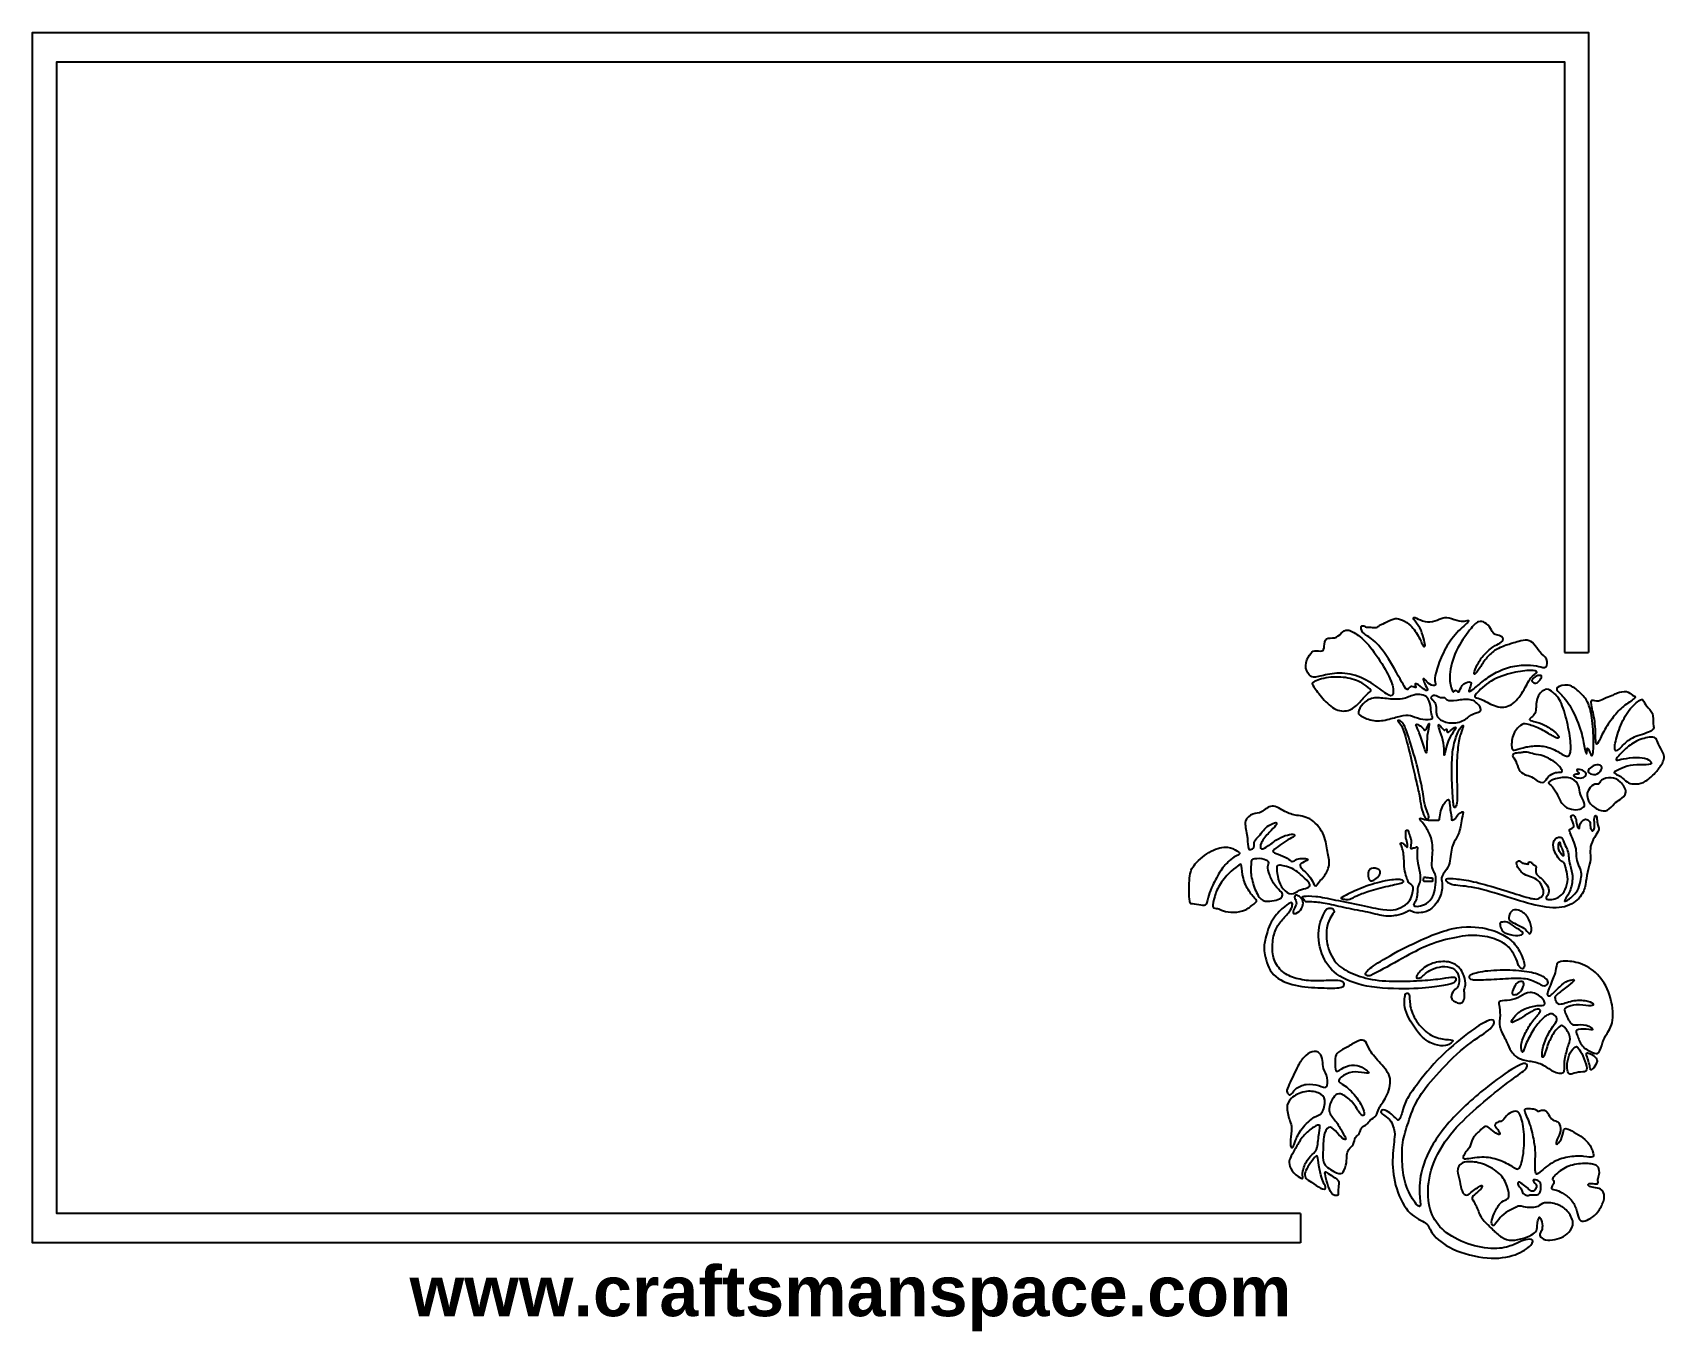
# Model space of a CAD drawing. Extents: x 0.5 to 20, y -0.3 to 15.2.
import ezdxf

# ---------------------------------------------------------------- set-up
doc = ezdxf.new("R2010")
doc.units = 0
doc.header["$MEASUREMENT"] = 0
doc.layers.get('0').update_dxf_attribs({"linetype": 'CONTINUOUS'})
doc.layers.add('LAYER_1', color=7, linetype='CONTINUOUS')

msp = doc.modelspace()

# ---------------------------------------------------------------- texts
at = {"insert": (5, 0.5), "char_height": 0.6, "width": 11, "attachment_point": 1}
msp.add_mtext('{\\fArial|b1|i0|c0|p34;www.craftsmanspace.com}', dxfattribs=at)

# ---------------------------------------------------------------- linework, layer by layer
at = {"layer": 'LAYER_1', "color": 250}
for points, knots in [([(15.63433, 0.77687), (15.63433, 0.77687), (0.50002, 0.77687), (0.50002, 0.77687), (0.50002, 0.77687), (0.50002, 0.77687), (0.50001, 0.77687), (0.50001, 0.77687), (0.50001, 0.77687), (0.50001, 0.77687), (0.5, 0.77687), (0.5, 0.77687), (0.5, 0.77687), (0.5, 0.77687), (0.5, 15.22313), (0.5, 15.22313), (0.5, 15.22313), (0.5, 15.22313), (19.07376, 15.22313), (19.07376, 15.22313), (19.07376, 15.22313), (19.07376, 15.22313), (19.07376, 7.82141), (19.07376, 7.82141)], [0, 0, 0, 0, 0.14285714, 0.14285714, 0.14285714, 0.14285714, 0.28571429, 0.28571429, 0.28571429, 0.28571429, 0.42857143, 0.42857143, 0.42857143, 0.42857143, 0.57142857, 0.57142857, 0.57142857, 0.57142857, 0.71428571, 0.71428571, 0.71428571, 0.71428571, 1, 1, 1, 1]), ([(15.63433, 1.1255), (15.63433, 1.1255), (0.7869, 1.1255), (0.7869, 1.1255), (0.7869, 1.1255), (0.7869, 1.1255), (0.78689, 1.1255), (0.78689, 1.1255), (0.78689, 1.1255), (0.78689, 1.1255), (0.78688, 1.1255), (0.78688, 1.1255), (0.78688, 1.1255), (0.78688, 1.1255), (0.78688, 14.8745), (0.78688, 14.8745), (0.78688, 14.8745), (0.78688, 14.8745), (18.78688, 14.8745), (18.78688, 14.8745), (18.78688, 14.8745), (18.78688, 14.8745), (18.78688, 7.82141), (18.78688, 7.82141)], [0, 0, 0, 0, 0.14285714, 0.14285714, 0.14285714, 0.14285714, 0.28571429, 0.28571429, 0.28571429, 0.28571429, 0.42857143, 0.42857143, 0.42857143, 0.42857143, 0.57142857, 0.57142857, 0.57142857, 0.57142857, 0.71428571, 0.71428571, 0.71428571, 0.71428571, 1, 1, 1, 1]), ([(16.35777, 8.12224), (16.35689, 8.10416), (16.36571, 8.07329), (16.39349, 8.04816), (16.39349, 8.04816), (16.42127, 8.02302), (16.46802, 8.00361), (16.52402, 7.95158), (16.52402, 7.95158), (16.58002, 7.89955), (16.64529, 7.81487), (16.70967, 7.70904), (16.70967, 7.70904), (16.77405, 7.60321), (16.83755, 7.47621), (16.87238, 7.42021), (16.87238, 7.42021), (16.90722, 7.3642), (16.9134, 7.3792), (16.9231, 7.39286), (16.9231, 7.39286), (16.9328, 7.40653), (16.94603, 7.41889), (16.96455, 7.41713), (16.96455, 7.41713), (16.98307, 7.41536), (17.00689, 7.39948), (17.0113, 7.40389), (17.0113, 7.40389), (17.01571, 7.4083), (17.00071, 7.433), (17.00159, 7.44402), (17.00159, 7.44402), (17.00247, 7.45505), (17.01924, 7.45239), (17.04349, 7.43652), (17.04349, 7.43652), (17.06774, 7.42065), (17.09949, 7.39154), (17.12065, 7.37787), (17.12065, 7.37787), (17.14182, 7.3642), (17.15241, 7.36597), (17.14933, 7.38096), (17.14933, 7.38096), (17.14624, 7.39595), (17.12947, 7.42418), (17.11801, 7.44799), (17.11801, 7.44799), (17.10655, 7.4718), (17.10037, 7.49121), (17.09993, 7.50179), (17.09993, 7.50179), (17.09949, 7.51237), (17.10479, 7.51414), (17.11801, 7.50091), (17.11801, 7.50091), (17.13124, 7.48768), (17.15242, 7.45945), (17.17799, 7.44358), (17.17799, 7.44358), (17.20356, 7.42771), (17.23355, 7.42417), (17.24281, 7.43167), (17.24281, 7.43167), (17.25207, 7.43917), (17.2406, 7.45769), (17.23884, 7.49032), (17.23884, 7.49032), (17.23707, 7.52295), (17.24502, 7.5697), (17.26442, 7.63231), (17.26442, 7.63231), (17.28382, 7.69493), (17.31469, 7.77343), (17.35481, 7.84927), (17.35481, 7.84927), (17.39494, 7.92512), (17.44434, 7.99833), (17.50034, 8.05874), (17.50034, 8.05874), (17.55634, 8.11915), (17.61896, 8.16678), (17.63748, 8.18838), (17.63748, 8.18838), (17.65601, 8.20999), (17.63042, 8.20558), (17.6075, 8.20162), (17.6075, 8.20162), (17.58457, 8.19765), (17.56427, 8.19411), (17.52944, 8.20161), (17.52944, 8.20161), (17.49461, 8.20911), (17.44521, 8.22763), (17.40774, 8.23557), (17.40774, 8.23557), (17.37026, 8.24351), (17.34467, 8.24085), (17.31381, 8.23027), (17.31381, 8.23027), (17.28294, 8.21969), (17.24678, 8.20117), (17.20842, 8.19368), (17.20842, 8.19368), (17.17005, 8.18618), (17.12948, 8.18971), (17.09244, 8.20161), (17.09244, 8.20161), (17.0554, 8.21352), (17.02188, 8.23381), (17.0016, 8.23998), (17.0016, 8.23998), (16.98132, 8.24616), (16.97425, 8.23821), (16.98792, 8.21617), (16.98792, 8.21617), (17.00159, 8.19412), (17.036, 8.15796), (17.05848, 8.11828), (17.05848, 8.11828), (17.08097, 8.07859), (17.09156, 8.03536), (17.1017, 7.99833), (17.1017, 7.99833), (17.11184, 7.96129), (17.12154, 7.93041), (17.12154, 7.91146), (17.12154, 7.91146), (17.12154, 7.8925), (17.11184, 7.88543), (17.09817, 7.90571), (17.09817, 7.90571), (17.0845, 7.926), (17.06686, 7.97364), (17.03864, 8.02346), (17.03864, 8.02346), (17.01042, 8.07329), (16.9716, 8.12533), (16.93324, 8.15928), (16.93324, 8.15928), (16.89488, 8.19323), (16.85695, 8.20912), (16.82653, 8.21881), (16.82653, 8.21881), (16.7961, 8.22851), (16.77317, 8.23205), (16.74142, 8.22279), (16.74142, 8.22279), (16.70967, 8.21352), (16.6691, 8.19147), (16.64, 8.17692), (16.64, 8.17692), (16.6109, 8.16237), (16.59325, 8.15531), (16.57915, 8.14606), (16.57915, 8.14606), (16.56504, 8.1368), (16.55445, 8.12532), (16.53726, 8.1218), (16.53726, 8.1218), (16.52006, 8.11827), (16.49624, 8.12268), (16.47596, 8.124), (16.47596, 8.124), (16.45568, 8.12533), (16.43891, 8.12356), (16.42348, 8.12753), (16.42348, 8.12753), (16.40805, 8.1315), (16.39393, 8.1412), (16.38159, 8.1434), (16.38159, 8.1434), (16.36924, 8.14561), (16.35865, 8.14032), (16.35777, 8.12224)], [0, 0, 0, 0, 0.02222222, 0.02222222, 0.02222222, 0.02222222, 0.04444444, 0.04444444, 0.04444444, 0.04444444, 0.06666667, 0.06666667, 0.06666667, 0.06666667, 0.08888889, 0.08888889, 0.08888889, 0.08888889, 0.11111111, 0.11111111, 0.11111111, 0.11111111, 0.13333333, 0.13333333, 0.13333333, 0.13333333, 0.15555556, 0.15555556, 0.15555556, 0.15555556, 0.17777778, 0.17777778, 0.17777778, 0.17777778, 0.2, 0.2, 0.2, 0.2, 0.22222222, 0.22222222, 0.22222222, 0.22222222, 0.24444444, 0.24444444, 0.24444444, 0.24444444, 0.26666667, 0.26666667, 0.26666667, 0.26666667, 0.28888889, 0.28888889, 0.28888889, 0.28888889, 0.31111111, 0.31111111, 0.31111111, 0.31111111, 0.33333333, 0.33333333, 0.33333333, 0.33333333, 0.35555556, 0.35555556, 0.35555556, 0.35555556, 0.37777778, 0.37777778, 0.37777778, 0.37777778, 0.4, 0.4, 0.4, 0.4, 0.42222222, 0.42222222, 0.42222222, 0.42222222, 0.44444444, 0.44444444, 0.44444444, 0.44444444, 0.46666667, 0.46666667, 0.46666667, 0.46666667, 0.48888889, 0.48888889, 0.48888889, 0.48888889, 0.51111111, 0.51111111, 0.51111111, 0.51111111, 0.53333333, 0.53333333, 0.53333333, 0.53333333, 0.55555556, 0.55555556, 0.55555556, 0.55555556, 0.57777778, 0.57777778, 0.57777778, 0.57777778, 0.6, 0.6, 0.6, 0.6, 0.62222222, 0.62222222, 0.62222222, 0.62222222, 0.64444444, 0.64444444, 0.64444444, 0.64444444, 0.66666667, 0.66666667, 0.66666667, 0.66666667, 0.68888889, 0.68888889, 0.68888889, 0.68888889, 0.71111111, 0.71111111, 0.71111111, 0.71111111, 0.73333333, 0.73333333, 0.73333333, 0.73333333, 0.75555556, 0.75555556, 0.75555556, 0.75555556, 0.77777778, 0.77777778, 0.77777778, 0.77777778, 0.8, 0.8, 0.8, 0.8, 0.82222222, 0.82222222, 0.82222222, 0.82222222, 0.84444444, 0.84444444, 0.84444444, 0.84444444, 0.86666667, 0.86666667, 0.86666667, 0.86666667, 0.88888889, 0.88888889, 0.88888889, 0.88888889, 0.91111111, 0.91111111, 0.91111111, 0.91111111, 0.93333333, 0.93333333, 0.93333333, 0.93333333, 0.95555556, 0.95555556, 0.95555556, 0.95555556, 1, 1, 1, 1]), ([(17.4364, 7.39331), (17.42582, 7.42594), (17.41082, 7.48151), (17.41655, 7.56088), (17.41655, 7.56088), (17.42228, 7.64025), (17.44875, 7.74345), (17.4946, 7.8409), (17.4946, 7.8409), (17.54046, 7.93835), (17.60573, 8.03008), (17.65291, 8.09005), (17.65291, 8.09005), (17.70009, 8.15002), (17.72921, 8.17824), (17.75698, 8.18926), (17.75698, 8.18926), (17.78476, 8.20029), (17.81123, 8.19411), (17.8368, 8.17824), (17.8368, 8.17824), (17.86237, 8.16237), (17.88708, 8.13678), (17.90339, 8.11077), (17.90339, 8.11077), (17.9197, 8.08476), (17.92765, 8.05829), (17.94396, 8.04551), (17.94396, 8.04551), (17.96027, 8.03272), (17.98497, 8.0336), (18.00745, 8.02611), (18.00745, 8.02611), (18.02994, 8.01861), (18.05024, 8.00273), (18.052, 7.9851), (18.052, 7.9851), (18.05377, 7.96746), (18.037, 7.94805), (18.01584, 7.93483), (18.01584, 7.93483), (17.99468, 7.9216), (17.96909, 7.91453), (17.9325, 7.8894), (17.9325, 7.8894), (17.8959, 7.86427), (17.84826, 7.82105), (17.81475, 7.78269), (17.81475, 7.78269), (17.78124, 7.74433), (17.76183, 7.71081), (17.7442, 7.67466), (17.7442, 7.67466), (17.72656, 7.6385), (17.71068, 7.59968), (17.7076, 7.5794), (17.7076, 7.5794), (17.70451, 7.55912), (17.71421, 7.55735), (17.73273, 7.5794), (17.73273, 7.5794), (17.75125, 7.60145), (17.77859, 7.64731), (17.80637, 7.6892), (17.80637, 7.6892), (17.83415, 7.73109), (17.86238, 7.76902), (17.89633, 7.80121), (17.89633, 7.80121), (17.93028, 7.8334), (17.96998, 7.85986), (18.01672, 7.88102), (18.01672, 7.88102), (18.06346, 7.90219), (18.11726, 7.91807), (18.1543, 7.92953), (18.1543, 7.92953), (18.19134, 7.94099), (18.21163, 7.94806), (18.24117, 7.95599), (18.24117, 7.95599), (18.27071, 7.96393), (18.30953, 7.97275), (18.34171, 7.96923), (18.34171, 7.96923), (18.3739, 7.9657), (18.39949, 7.94981), (18.42153, 7.9238), (18.42153, 7.9238), (18.44358, 7.89778), (18.4621, 7.86162), (18.49032, 7.8312), (18.49032, 7.8312), (18.51854, 7.80077), (18.55647, 7.77607), (18.57234, 7.743), (18.57234, 7.743), (18.58822, 7.70993), (18.58204, 7.66847), (18.56397, 7.65304), (18.56397, 7.65304), (18.54589, 7.6376), (18.51589, 7.64819), (18.47886, 7.657), (18.47886, 7.657), (18.44182, 7.66582), (18.39771, 7.67289), (18.33995, 7.67333), (18.33995, 7.67333), (18.28219, 7.67377), (18.21074, 7.66759), (18.14284, 7.65084), (18.14284, 7.65084), (18.07493, 7.63408), (18.01054, 7.60674), (17.95454, 7.57588), (17.95454, 7.57588), (17.89854, 7.54501), (17.85091, 7.5106), (17.80285, 7.47224), (17.80285, 7.47224), (17.75479, 7.43388), (17.70627, 7.39154), (17.67805, 7.3717), (17.67805, 7.3717), (17.64983, 7.35185), (17.64189, 7.35451), (17.64541, 7.37082), (17.64541, 7.37082), (17.64894, 7.38713), (17.66394, 7.41713), (17.66923, 7.43873), (17.66923, 7.43873), (17.67452, 7.46033), (17.67011, 7.47357), (17.64851, 7.47269), (17.64851, 7.47269), (17.6269, 7.4718), (17.58809, 7.4568), (17.56561, 7.42947), (17.56561, 7.42947), (17.54312, 7.40213), (17.53693, 7.36243), (17.52591, 7.35406), (17.52591, 7.35406), (17.51489, 7.34568), (17.49901, 7.36861), (17.48711, 7.3717), (17.48711, 7.3717), (17.47521, 7.37479), (17.46726, 7.35802), (17.46021, 7.3545), (17.46021, 7.3545), (17.45316, 7.35097), (17.44698, 7.36068), (17.4364, 7.39331)], [0, 0, 0, 0, 0.025, 0.025, 0.025, 0.025, 0.05, 0.05, 0.05, 0.05, 0.075, 0.075, 0.075, 0.075, 0.1, 0.1, 0.1, 0.1, 0.125, 0.125, 0.125, 0.125, 0.15, 0.15, 0.15, 0.15, 0.175, 0.175, 0.175, 0.175, 0.2, 0.2, 0.2, 0.2, 0.225, 0.225, 0.225, 0.225, 0.25, 0.25, 0.25, 0.25, 0.275, 0.275, 0.275, 0.275, 0.3, 0.3, 0.3, 0.3, 0.325, 0.325, 0.325, 0.325, 0.35, 0.35, 0.35, 0.35, 0.375, 0.375, 0.375, 0.375, 0.4, 0.4, 0.4, 0.4, 0.425, 0.425, 0.425, 0.425, 0.45, 0.45, 0.45, 0.45, 0.475, 0.475, 0.475, 0.475, 0.5, 0.5, 0.5, 0.5, 0.525, 0.525, 0.525, 0.525, 0.55, 0.55, 0.55, 0.55, 0.575, 0.575, 0.575, 0.575, 0.6, 0.6, 0.6, 0.6, 0.625, 0.625, 0.625, 0.625, 0.65, 0.65, 0.65, 0.65, 0.675, 0.675, 0.675, 0.675, 0.7, 0.7, 0.7, 0.7, 0.725, 0.725, 0.725, 0.725, 0.75, 0.75, 0.75, 0.75, 0.775, 0.775, 0.775, 0.775, 0.8, 0.8, 0.8, 0.8, 0.825, 0.825, 0.825, 0.825, 0.85, 0.85, 0.85, 0.85, 0.875, 0.875, 0.875, 0.875, 0.9, 0.9, 0.9, 0.9, 0.925, 0.925, 0.925, 0.925, 0.95, 0.95, 0.95, 0.95, 1, 1, 1, 1]), ([(15.74131, 7.79055), (15.72103, 7.75836), (15.69721, 7.7125), (15.69633, 7.66841), (15.69633, 7.66841), (15.69544, 7.62431), (15.7175, 7.58197), (15.73778, 7.55684), (15.73778, 7.55684), (15.75806, 7.53171), (15.77659, 7.52376), (15.81539, 7.52905), (15.81539, 7.52905), (15.8542, 7.53435), (15.91329, 7.55287), (15.98472, 7.56477), (15.98472, 7.56477), (16.05616, 7.57668), (16.13995, 7.58197), (16.22593, 7.56478), (16.22593, 7.56478), (16.31192, 7.54758), (16.40013, 7.50788), (16.47641, 7.4607), (16.47641, 7.4607), (16.5527, 7.41352), (16.61708, 7.35884), (16.65941, 7.33062), (16.65941, 7.33062), (16.70174, 7.3024), (16.72204, 7.30063), (16.73306, 7.31783), (16.73306, 7.31783), (16.74408, 7.33503), (16.74585, 7.37119), (16.73571, 7.41616), (16.73571, 7.41616), (16.72556, 7.46114), (16.70351, 7.51495), (16.6603, 7.59388), (16.6603, 7.59388), (16.61708, 7.67281), (16.5527, 7.77688), (16.49273, 7.85537), (16.49273, 7.85537), (16.43276, 7.93386), (16.37719, 7.98679), (16.32648, 8.02515), (16.32648, 8.02515), (16.27577, 8.06351), (16.22991, 8.08733), (16.19684, 8.08997), (16.19684, 8.08997), (16.16377, 8.09262), (16.14347, 8.0741), (16.12099, 8.0525), (16.12099, 8.0525), (16.0985, 8.03089), (16.0738, 8.00619), (16.04073, 7.99914), (16.04073, 7.99914), (16.00766, 7.99208), (15.9662, 8.00267), (15.9446, 7.98724), (15.9446, 7.98724), (15.92299, 7.9718), (15.92122, 7.93034), (15.91814, 7.89904), (15.91814, 7.89904), (15.91505, 7.86773), (15.91064, 7.84655), (15.88992, 7.8417), (15.88992, 7.8417), (15.86919, 7.83685), (15.83215, 7.84833), (15.80526, 7.8448), (15.80526, 7.8448), (15.77836, 7.84127), (15.76159, 7.82274), (15.74131, 7.79055)], [0, 0, 0, 0, 0.04761905, 0.04761905, 0.04761905, 0.04761905, 0.0952381, 0.0952381, 0.0952381, 0.0952381, 0.14285714, 0.14285714, 0.14285714, 0.14285714, 0.19047619, 0.19047619, 0.19047619, 0.19047619, 0.23809524, 0.23809524, 0.23809524, 0.23809524, 0.28571429, 0.28571429, 0.28571429, 0.28571429, 0.33333333, 0.33333333, 0.33333333, 0.33333333, 0.38095238, 0.38095238, 0.38095238, 0.38095238, 0.42857143, 0.42857143, 0.42857143, 0.42857143, 0.47619048, 0.47619048, 0.47619048, 0.47619048, 0.52380952, 0.52380952, 0.52380952, 0.52380952, 0.57142857, 0.57142857, 0.57142857, 0.57142857, 0.61904762, 0.61904762, 0.61904762, 0.61904762, 0.66666667, 0.66666667, 0.66666667, 0.66666667, 0.71428571, 0.71428571, 0.71428571, 0.71428571, 0.76190476, 0.76190476, 0.76190476, 0.76190476, 0.80952381, 0.80952381, 0.80952381, 0.80952381, 0.85714286, 0.85714286, 0.85714286, 0.85714286, 0.9047619, 0.9047619, 0.9047619, 0.9047619, 1, 1, 1, 1]), ([(17.73669, 7.33554), (17.76712, 7.37126), (17.83151, 7.43564), (17.91132, 7.48282), (17.91132, 7.48282), (17.99114, 7.53), (18.08639, 7.56), (18.17017, 7.57984), (18.17017, 7.57984), (18.25396, 7.59968), (18.32628, 7.60939), (18.37743, 7.60939), (18.37743, 7.60939), (18.42858, 7.60939), (18.45858, 7.59968), (18.45461, 7.58602), (18.45461, 7.58602), (18.45064, 7.57235), (18.41271, 7.5547), (18.38185, 7.51678), (18.38185, 7.51678), (18.35098, 7.47886), (18.32716, 7.42065), (18.29012, 7.35936), (18.29012, 7.35936), (18.25308, 7.29806), (18.20281, 7.23367), (18.14769, 7.20016), (18.14769, 7.20016), (18.09257, 7.16665), (18.03259, 7.16399), (17.97174, 7.18163), (17.97174, 7.18163), (17.91089, 7.19927), (17.84914, 7.23721), (17.80593, 7.25793), (17.80593, 7.25793), (17.76272, 7.27865), (17.73802, 7.28219), (17.72391, 7.28747), (17.72391, 7.28747), (17.7098, 7.29276), (17.70627, 7.29983), (17.73669, 7.33554)], [0, 0, 0, 0, 0.08333333, 0.08333333, 0.08333333, 0.08333333, 0.16666667, 0.16666667, 0.16666667, 0.16666667, 0.25, 0.25, 0.25, 0.25, 0.33333333, 0.33333333, 0.33333333, 0.33333333, 0.41666667, 0.41666667, 0.41666667, 0.41666667, 0.5, 0.5, 0.5, 0.5, 0.58333333, 0.58333333, 0.58333333, 0.58333333, 0.66666667, 0.66666667, 0.66666667, 0.66666667, 0.75, 0.75, 0.75, 0.75, 0.83333333, 0.83333333, 0.83333333, 0.83333333, 1, 1, 1, 1]), ([(15.79378, 7.47267), (15.82333, 7.48987), (15.89124, 7.5128), (15.96708, 7.52349), (15.96708, 7.52349), (16.04293, 7.53419), (16.12673, 7.53263), (16.19992, 7.51853), (16.19992, 7.51853), (16.27312, 7.50442), (16.33575, 7.47773), (16.38381, 7.44897), (16.38381, 7.44897), (16.43187, 7.4202), (16.46539, 7.38932), (16.47377, 7.37345), (16.47377, 7.37345), (16.48215, 7.35758), (16.46538, 7.35669), (16.43937, 7.33509), (16.43937, 7.33509), (16.41336, 7.31348), (16.37807, 7.27114), (16.34236, 7.2319), (16.34236, 7.2319), (16.30664, 7.19265), (16.27048, 7.15649), (16.22286, 7.13797), (16.22286, 7.13797), (16.17523, 7.11945), (16.11614, 7.11856), (16.05882, 7.14413), (16.05882, 7.14413), (16.00149, 7.16971), (15.94592, 7.22176), (15.90006, 7.27423), (15.90006, 7.27423), (15.8542, 7.3267), (15.81804, 7.37963), (15.79555, 7.41181), (15.79555, 7.41181), (15.77306, 7.444), (15.76424, 7.45548), (15.79378, 7.47267)], [0, 0, 0, 0, 0.08333333, 0.08333333, 0.08333333, 0.08333333, 0.16666667, 0.16666667, 0.16666667, 0.16666667, 0.25, 0.25, 0.25, 0.25, 0.33333333, 0.33333333, 0.33333333, 0.33333333, 0.41666667, 0.41666667, 0.41666667, 0.41666667, 0.5, 0.5, 0.5, 0.5, 0.58333333, 0.58333333, 0.58333333, 0.58333333, 0.66666667, 0.66666667, 0.66666667, 0.66666667, 0.75, 0.75, 0.75, 0.75, 0.83333333, 0.83333333, 0.83333333, 0.83333333, 1, 1, 1, 1]), ([(18.40301, 7.50134), (18.41183, 7.51325), (18.42772, 7.53178), (18.44998, 7.54148), (18.44998, 7.54148), (18.47225, 7.55118), (18.50092, 7.55206), (18.50974, 7.54324), (18.50974, 7.54324), (18.51856, 7.53442), (18.50753, 7.5159), (18.49364, 7.4976), (18.49364, 7.4976), (18.47975, 7.4793), (18.46299, 7.46122), (18.44535, 7.45813), (18.44535, 7.45813), (18.42771, 7.45504), (18.40919, 7.46696), (18.40081, 7.47555), (18.40081, 7.47555), (18.39243, 7.48415), (18.3942, 7.48944), (18.40301, 7.50134)], [0, 0, 0, 0, 0.14285714, 0.14285714, 0.14285714, 0.14285714, 0.28571429, 0.28571429, 0.28571429, 0.28571429, 0.42857143, 0.42857143, 0.42857143, 0.42857143, 0.57142857, 0.57142857, 0.57142857, 0.57142857, 0.71428571, 0.71428571, 0.71428571, 0.71428571, 1, 1, 1, 1]), ([(18.70065, 7.40567), (18.72049, 7.42386), (18.77728, 7.4426), (18.82936, 7.43268), (18.82936, 7.43268), (18.88145, 7.42276), (18.92887, 7.38416), (18.96827, 7.34724), (18.96827, 7.34724), (19.00768, 7.31031), (19.03911, 7.27502), (19.06225, 7.229), (19.06225, 7.229), (19.0854, 7.18298), (19.10029, 7.12619), (19.11186, 7.04241), (19.11186, 7.04241), (19.12344, 6.95863), (19.13171, 6.84783), (19.13254, 6.75964), (19.13254, 6.75964), (19.13337, 6.67145), (19.12674, 6.60584), (19.11627, 6.59372), (19.11627, 6.59372), (19.1058, 6.58159), (19.09147, 6.62294), (19.08017, 6.64994), (19.08017, 6.64994), (19.06887, 6.67695), (19.0606, 6.68964), (19.05702, 6.67421), (19.05702, 6.67421), (19.05343, 6.65877), (19.05454, 6.61521), (19.04876, 6.61439), (19.04876, 6.61439), (19.04297, 6.61356), (19.03028, 6.65546), (19.02009, 6.70754), (19.02009, 6.70754), (19.0099, 6.75963), (19.00217, 6.82193), (18.97324, 6.90984), (18.97324, 6.90984), (18.9443, 6.99776), (18.89413, 7.11132), (18.84756, 7.18931), (18.84756, 7.18931), (18.80098, 7.26731), (18.75798, 7.30976), (18.72794, 7.3398), (18.72794, 7.3398), (18.6979, 7.36984), (18.68081, 7.38748), (18.70065, 7.40567)], [0, 0, 0, 0, 0.06666667, 0.06666667, 0.06666667, 0.06666667, 0.13333333, 0.13333333, 0.13333333, 0.13333333, 0.2, 0.2, 0.2, 0.2, 0.26666667, 0.26666667, 0.26666667, 0.26666667, 0.33333333, 0.33333333, 0.33333333, 0.33333333, 0.4, 0.4, 0.4, 0.4, 0.46666667, 0.46666667, 0.46666667, 0.46666667, 0.53333333, 0.53333333, 0.53333333, 0.53333333, 0.6, 0.6, 0.6, 0.6, 0.66666667, 0.66666667, 0.66666667, 0.66666667, 0.73333333, 0.73333333, 0.73333333, 0.73333333, 0.8, 0.8, 0.8, 0.8, 0.86666667, 0.86666667, 0.86666667, 0.86666667, 1, 1, 1, 1]), ([(16.32603, 7.11019), (16.3278, 7.1362), (16.34985, 7.1759), (16.38116, 7.20897), (16.38116, 7.20897), (16.41247, 7.24204), (16.45304, 7.2685), (16.50022, 7.27776), (16.50022, 7.27776), (16.54741, 7.28702), (16.60121, 7.27908), (16.66206, 7.27247), (16.66206, 7.27247), (16.72292, 7.26585), (16.79083, 7.26056), (16.84727, 7.27026), (16.84727, 7.27026), (16.90371, 7.27996), (16.9487, 7.30466), (16.98617, 7.31568), (16.98617, 7.31568), (17.02365, 7.32671), (17.05365, 7.32405), (17.0801, 7.31877), (17.0801, 7.31877), (17.10656, 7.31348), (17.12949, 7.30553), (17.14757, 7.28393), (17.14757, 7.28393), (17.16565, 7.26233), (17.17888, 7.22704), (17.18505, 7.19133), (17.18505, 7.19133), (17.19123, 7.15561), (17.19035, 7.11945), (17.1974, 7.09167), (17.1974, 7.09167), (17.20446, 7.06389), (17.21946, 7.04448), (17.2027, 7.03302), (17.2027, 7.03302), (17.18594, 7.02156), (17.13743, 7.01802), (17.09334, 7.02552), (17.09334, 7.02552), (17.04924, 7.03302), (17.00954, 7.05154), (16.97295, 7.06256), (16.97295, 7.06256), (16.93635, 7.07358), (16.90283, 7.07712), (16.86138, 7.07095), (16.86138, 7.07095), (16.81993, 7.06477), (16.77054, 7.04889), (16.71322, 7.03346), (16.71322, 7.03346), (16.65589, 7.01803), (16.59062, 7.00303), (16.53065, 7.00744), (16.53065, 7.00744), (16.47068, 7.01185), (16.416, 7.03567), (16.3794, 7.05374), (16.3794, 7.05374), (16.3428, 7.07182), (16.32427, 7.08418), (16.32603, 7.11019)], [0, 0, 0, 0, 0.05555556, 0.05555556, 0.05555556, 0.05555556, 0.11111111, 0.11111111, 0.11111111, 0.11111111, 0.16666667, 0.16666667, 0.16666667, 0.16666667, 0.22222222, 0.22222222, 0.22222222, 0.22222222, 0.27777778, 0.27777778, 0.27777778, 0.27777778, 0.33333333, 0.33333333, 0.33333333, 0.33333333, 0.38888889, 0.38888889, 0.38888889, 0.38888889, 0.44444444, 0.44444444, 0.44444444, 0.44444444, 0.5, 0.5, 0.5, 0.5, 0.55555556, 0.55555556, 0.55555556, 0.55555556, 0.61111111, 0.61111111, 0.61111111, 0.61111111, 0.66666667, 0.66666667, 0.66666667, 0.66666667, 0.72222222, 0.72222222, 0.72222222, 0.72222222, 0.77777778, 0.77777778, 0.77777778, 0.77777778, 0.83333333, 0.83333333, 0.83333333, 0.83333333, 0.88888889, 0.88888889, 0.88888889, 0.88888889, 1, 1, 1, 1]), ([(17.19211, 7.28614), (17.19564, 7.29672), (17.21505, 7.31172), (17.23665, 7.30952), (17.23665, 7.30952), (17.25826, 7.30731), (17.28207, 7.2879), (17.30367, 7.28305), (17.30367, 7.28305), (17.32528, 7.2782), (17.34469, 7.2879), (17.35692, 7.28206), (17.35692, 7.28206), (17.36916, 7.27622), (17.37424, 7.25482), (17.40334, 7.24821), (17.40334, 7.24821), (17.43244, 7.24159), (17.48559, 7.24976), (17.53982, 7.25659), (17.53982, 7.25659), (17.59406, 7.26342), (17.64942, 7.26894), (17.69395, 7.24954), (17.69395, 7.24954), (17.73849, 7.23014), (17.77222, 7.18581), (17.78291, 7.15837), (17.78291, 7.15837), (17.79361, 7.13092), (17.78125, 7.12033), (17.75965, 7.1124), (17.75965, 7.1124), (17.73804, 7.10446), (17.70717, 7.09916), (17.67586, 7.07976), (17.67586, 7.07976), (17.64455, 7.06036), (17.6128, 7.02684), (17.56606, 7.00612), (17.56606, 7.00612), (17.51932, 6.9854), (17.45757, 6.97745), (17.4051, 6.98495), (17.4051, 6.98495), (17.35263, 6.99245), (17.30941, 7.01538), (17.28516, 7.03831), (17.28516, 7.03831), (17.26091, 7.06124), (17.25561, 7.08417), (17.25473, 7.11018), (17.25473, 7.11018), (17.25384, 7.1362), (17.25738, 7.16531), (17.25121, 7.19132), (17.25121, 7.19132), (17.24503, 7.21734), (17.22915, 7.24028), (17.21505, 7.25483), (17.21505, 7.25483), (17.20094, 7.26938), (17.18858, 7.27556), (17.19211, 7.28614)], [0, 0, 0, 0, 0.05882353, 0.05882353, 0.05882353, 0.05882353, 0.11764706, 0.11764706, 0.11764706, 0.11764706, 0.17647059, 0.17647059, 0.17647059, 0.17647059, 0.23529412, 0.23529412, 0.23529412, 0.23529412, 0.29411765, 0.29411765, 0.29411765, 0.29411765, 0.35294118, 0.35294118, 0.35294118, 0.35294118, 0.41176471, 0.41176471, 0.41176471, 0.41176471, 0.47058824, 0.47058824, 0.47058824, 0.47058824, 0.52941176, 0.52941176, 0.52941176, 0.52941176, 0.58823529, 0.58823529, 0.58823529, 0.58823529, 0.64705882, 0.64705882, 0.64705882, 0.64705882, 0.70588235, 0.70588235, 0.70588235, 0.70588235, 0.76470588, 0.76470588, 0.76470588, 0.76470588, 0.82352941, 0.82352941, 0.82352941, 0.82352941, 0.88235294, 0.88235294, 0.88235294, 0.88235294, 1, 1, 1, 1]), ([(18.37105, 7.03194), (18.37822, 7.04296), (18.40028, 7.05785), (18.41543, 7.07135), (18.41543, 7.07135), (18.43059, 7.08485), (18.43886, 7.09699), (18.44299, 7.13639), (18.44299, 7.13639), (18.44713, 7.1758), (18.44713, 7.24251), (18.46725, 7.29101), (18.46725, 7.29101), (18.48737, 7.33951), (18.52761, 7.36984), (18.55654, 7.37976), (18.55654, 7.37976), (18.58548, 7.38968), (18.60313, 7.3792), (18.62986, 7.36074), (18.62986, 7.36074), (18.65659, 7.34228), (18.69242, 7.31581), (18.72466, 7.26014), (18.72466, 7.26014), (18.75691, 7.20447), (18.78558, 7.11958), (18.80845, 7.02918), (18.80845, 7.02918), (18.83133, 6.93878), (18.84842, 6.84286), (18.85586, 6.76735), (18.85586, 6.76735), (18.86331, 6.69183), (18.86109, 6.63671), (18.85007, 6.60833), (18.85007, 6.60833), (18.83905, 6.57994), (18.8192, 6.57828), (18.78448, 6.59481), (18.78448, 6.59481), (18.74975, 6.61135), (18.70014, 6.64609), (18.64943, 6.66923), (18.64943, 6.66923), (18.59872, 6.69238), (18.54689, 6.70396), (18.49178, 6.70726), (18.49178, 6.70726), (18.43666, 6.71057), (18.37822, 6.70561), (18.32724, 6.69514), (18.32724, 6.69514), (18.27626, 6.68467), (18.2327, 6.66867), (18.20487, 6.66013), (18.20487, 6.66013), (18.17703, 6.65159), (18.1649, 6.65049), (18.15856, 6.68273), (18.15856, 6.68273), (18.15222, 6.71498), (18.15167, 6.78058), (18.17124, 6.83432), (18.17124, 6.83432), (18.19081, 6.88806), (18.2305, 6.92996), (18.25888, 6.95145), (18.25888, 6.95145), (18.28727, 6.97295), (18.30437, 6.97406), (18.34074, 6.96607), (18.34074, 6.96607), (18.37712, 6.95808), (18.4328, 6.94098), (18.49012, 6.9137), (18.49012, 6.9137), (18.54745, 6.88642), (18.60643, 6.84893), (18.64418, 6.82661), (18.64418, 6.82661), (18.68194, 6.80429), (18.69849, 6.79711), (18.70896, 6.79959), (18.70896, 6.79959), (18.71943, 6.80207), (18.72384, 6.81421), (18.71117, 6.83294), (18.71117, 6.83294), (18.69849, 6.85168), (18.66871, 6.87705), (18.63344, 6.90267), (18.63344, 6.90267), (18.59816, 6.9283), (18.55737, 6.95422), (18.5141, 6.97158), (18.5141, 6.97158), (18.47083, 6.98894), (18.42508, 6.99776), (18.39835, 7.00575), (18.39835, 7.00575), (18.37162, 7.01374), (18.36389, 7.02092), (18.37105, 7.03194)], [0, 0, 0, 0, 0.03703704, 0.03703704, 0.03703704, 0.03703704, 0.07407407, 0.07407407, 0.07407407, 0.07407407, 0.11111111, 0.11111111, 0.11111111, 0.11111111, 0.14814815, 0.14814815, 0.14814815, 0.14814815, 0.18518519, 0.18518519, 0.18518519, 0.18518519, 0.22222222, 0.22222222, 0.22222222, 0.22222222, 0.25925926, 0.25925926, 0.25925926, 0.25925926, 0.2962963, 0.2962963, 0.2962963, 0.2962963, 0.33333333, 0.33333333, 0.33333333, 0.33333333, 0.37037037, 0.37037037, 0.37037037, 0.37037037, 0.40740741, 0.40740741, 0.40740741, 0.40740741, 0.44444444, 0.44444444, 0.44444444, 0.44444444, 0.48148148, 0.48148148, 0.48148148, 0.48148148, 0.51851852, 0.51851852, 0.51851852, 0.51851852, 0.55555556, 0.55555556, 0.55555556, 0.55555556, 0.59259259, 0.59259259, 0.59259259, 0.59259259, 0.62962963, 0.62962963, 0.62962963, 0.62962963, 0.66666667, 0.66666667, 0.66666667, 0.66666667, 0.7037037, 0.7037037, 0.7037037, 0.7037037, 0.74074074, 0.74074074, 0.74074074, 0.74074074, 0.77777778, 0.77777778, 0.77777778, 0.77777778, 0.81481481, 0.81481481, 0.81481481, 0.81481481, 0.85185185, 0.85185185, 0.85185185, 0.85185185, 0.88888889, 0.88888889, 0.88888889, 0.88888889, 0.92592593, 0.92592593, 0.92592593, 0.92592593, 1, 1, 1, 1]), ([(19.36488, 7.31527), (19.34503, 7.307), (19.31361, 7.29983), (19.28275, 7.28578), (19.28275, 7.28578), (19.25188, 7.27173), (19.22155, 7.25077), (19.19041, 7.24774), (19.19041, 7.24774), (19.15927, 7.24471), (19.1273, 7.2596), (19.11297, 7.25271), (19.11297, 7.25271), (19.09863, 7.24582), (19.10195, 7.21715), (19.11269, 7.16865), (19.11269, 7.16865), (19.12344, 7.12014), (19.14163, 7.05178), (19.14962, 6.97048), (19.14962, 6.97048), (19.15762, 6.88918), (19.15541, 6.79491), (19.15954, 6.75357), (19.15954, 6.75357), (19.16368, 6.71223), (19.17416, 6.72381), (19.19152, 6.75688), (19.19152, 6.75688), (19.20888, 6.78995), (19.23314, 6.84453), (19.26676, 6.9024), (19.26676, 6.9024), (19.30038, 6.96028), (19.34338, 7.02147), (19.38334, 7.0708), (19.38334, 7.0708), (19.4233, 7.12013), (19.46024, 7.15762), (19.50654, 7.19317), (19.50654, 7.19317), (19.55284, 7.22872), (19.60852, 7.26235), (19.6245, 7.28081), (19.6245, 7.28081), (19.64049, 7.29928), (19.61678, 7.30259), (19.59611, 7.31526), (19.59611, 7.31526), (19.57544, 7.32794), (19.5578, 7.35), (19.52583, 7.35606), (19.52583, 7.35606), (19.49386, 7.36212), (19.44756, 7.3522), (19.42028, 7.34256), (19.42028, 7.34256), (19.39299, 7.33291), (19.38472, 7.32353), (19.36488, 7.31527)], [0, 0, 0, 0, 0.0625, 0.0625, 0.0625, 0.0625, 0.125, 0.125, 0.125, 0.125, 0.1875, 0.1875, 0.1875, 0.1875, 0.25, 0.25, 0.25, 0.25, 0.3125, 0.3125, 0.3125, 0.3125, 0.375, 0.375, 0.375, 0.375, 0.4375, 0.4375, 0.4375, 0.4375, 0.5, 0.5, 0.5, 0.5, 0.5625, 0.5625, 0.5625, 0.5625, 0.625, 0.625, 0.625, 0.625, 0.6875, 0.6875, 0.6875, 0.6875, 0.75, 0.75, 0.75, 0.75, 0.8125, 0.8125, 0.8125, 0.8125, 0.875, 0.875, 0.875, 0.875, 1, 1, 1, 1]), ([(19.67028, 7.24472), (19.63776, 7.22101), (19.58483, 7.1725), (19.54129, 7.11104), (19.54129, 7.11104), (19.49775, 7.04958), (19.46356, 6.97516), (19.43683, 6.89937), (19.43683, 6.89937), (19.4101, 6.82358), (19.3908, 6.74641), (19.38584, 6.70066), (19.38584, 6.70066), (19.38088, 6.65491), (19.39026, 6.64058), (19.41341, 6.65408), (19.41341, 6.65408), (19.43656, 6.66759), (19.47349, 6.70893), (19.50876, 6.74117), (19.50876, 6.74117), (19.54404, 6.77342), (19.57767, 6.79657), (19.63885, 6.81944), (19.63885, 6.81944), (19.70003, 6.84232), (19.78879, 6.86492), (19.82627, 6.88862), (19.82627, 6.88862), (19.86375, 6.91232), (19.84997, 6.93714), (19.84611, 6.97351), (19.84611, 6.97351), (19.84225, 7.00989), (19.84832, 7.05785), (19.83482, 7.09395), (19.83482, 7.09395), (19.82131, 7.13005), (19.78823, 7.15431), (19.76701, 7.18104), (19.76701, 7.18104), (19.74579, 7.20777), (19.73642, 7.237), (19.72568, 7.25215), (19.72568, 7.25215), (19.71493, 7.26731), (19.70279, 7.26842), (19.67028, 7.24472)], [0, 0, 0, 0, 0.07692308, 0.07692308, 0.07692308, 0.07692308, 0.15384615, 0.15384615, 0.15384615, 0.15384615, 0.23076923, 0.23076923, 0.23076923, 0.23076923, 0.30769231, 0.30769231, 0.30769231, 0.30769231, 0.38461538, 0.38461538, 0.38461538, 0.38461538, 0.46153846, 0.46153846, 0.46153846, 0.46153846, 0.53846154, 0.53846154, 0.53846154, 0.53846154, 0.61538462, 0.61538462, 0.61538462, 0.61538462, 0.69230769, 0.69230769, 0.69230769, 0.69230769, 0.76923077, 0.76923077, 0.76923077, 0.76923077, 0.84615385, 0.84615385, 0.84615385, 0.84615385, 1, 1, 1, 1]), ([(16.91582, 6.83987), (16.94063, 6.76518), (16.97701, 6.65107), (17.0098, 6.52981), (17.0098, 6.52981), (17.0426, 6.40854), (17.07182, 6.2801), (17.08807, 6.19053), (17.08807, 6.19053), (17.10433, 6.10096), (17.10765, 6.05024), (17.11701, 6.01028), (17.11701, 6.01028), (17.12638, 5.97032), (17.14183, 5.9411), (17.1523, 5.91492), (17.1523, 5.91492), (17.16277, 5.88874), (17.16828, 5.86558), (17.16608, 5.8518), (17.16608, 5.8518), (17.16387, 5.83802), (17.15395, 5.83361), (17.14458, 5.83416), (17.14458, 5.83416), (17.13521, 5.83471), (17.12639, 5.84023), (17.11399, 5.86641), (17.11399, 5.86641), (17.10159, 5.89259), (17.08559, 5.93945), (17.07595, 5.98299), (17.07595, 5.98299), (17.06631, 6.02654), (17.06299, 6.06678), (17.05363, 6.11666), (17.05363, 6.11666), (17.04426, 6.16655), (17.02882, 6.22608), (17.01146, 6.30159), (17.01146, 6.30159), (16.9941, 6.37711), (16.9748, 6.46862), (16.9511, 6.56839), (16.9511, 6.56839), (16.9274, 6.66816), (16.89928, 6.7762), (16.87917, 6.844), (16.87917, 6.844), (16.85905, 6.9118), (16.84691, 6.93936), (16.83259, 6.96058), (16.83259, 6.96058), (16.81826, 6.9818), (16.80171, 6.99669), (16.79703, 7.00523), (16.79703, 7.00523), (16.79234, 7.01377), (16.79952, 7.01598), (16.81274, 7.01157), (16.81274, 7.01157), (16.82597, 7.00716), (16.84527, 6.99613), (16.86153, 6.97299), (16.86153, 6.97299), (16.87779, 6.94984), (16.89102, 6.91455), (16.91582, 6.83987)], [0, 0, 0, 0, 0.05555556, 0.05555556, 0.05555556, 0.05555556, 0.11111111, 0.11111111, 0.11111111, 0.11111111, 0.16666667, 0.16666667, 0.16666667, 0.16666667, 0.22222222, 0.22222222, 0.22222222, 0.22222222, 0.27777778, 0.27777778, 0.27777778, 0.27777778, 0.33333333, 0.33333333, 0.33333333, 0.33333333, 0.38888889, 0.38888889, 0.38888889, 0.38888889, 0.44444444, 0.44444444, 0.44444444, 0.44444444, 0.5, 0.5, 0.5, 0.5, 0.55555556, 0.55555556, 0.55555556, 0.55555556, 0.61111111, 0.61111111, 0.61111111, 0.61111111, 0.66666667, 0.66666667, 0.66666667, 0.66666667, 0.72222222, 0.72222222, 0.72222222, 0.72222222, 0.77777778, 0.77777778, 0.77777778, 0.77777778, 0.83333333, 0.83333333, 0.83333333, 0.83333333, 0.88888889, 0.88888889, 0.88888889, 0.88888889, 1, 1, 1, 1]), ([(17.02138, 6.93495), (17.03268, 6.90904), (17.05528, 6.86439), (17.07677, 6.80156), (17.07677, 6.80156), (17.09827, 6.73872), (17.11867, 6.65768), (17.12969, 6.63426), (17.12969, 6.63426), (17.14071, 6.61083), (17.14238, 6.64501), (17.14265, 6.6869), (17.14265, 6.6869), (17.14293, 6.72879), (17.14182, 6.7784), (17.14843, 6.83049), (17.14843, 6.83049), (17.15505, 6.88258), (17.16938, 6.93716), (17.17214, 6.96114), (17.17214, 6.96114), (17.1749, 6.98512), (17.16607, 6.97849), (17.15643, 6.95727), (17.15643, 6.95727), (17.14679, 6.93605), (17.13631, 6.90022), (17.12446, 6.89526), (17.12446, 6.89526), (17.11261, 6.8903), (17.09938, 6.91621), (17.08009, 6.93467), (17.08009, 6.93467), (17.0608, 6.95314), (17.03543, 6.96417), (17.02276, 6.9661), (17.02276, 6.9661), (17.01008, 6.96803), (17.01008, 6.96085), (17.02138, 6.93495)], [0, 0, 0, 0, 0.09090909, 0.09090909, 0.09090909, 0.09090909, 0.18181818, 0.18181818, 0.18181818, 0.18181818, 0.27272727, 0.27272727, 0.27272727, 0.27272727, 0.36363636, 0.36363636, 0.36363636, 0.36363636, 0.45454545, 0.45454545, 0.45454545, 0.45454545, 0.54545455, 0.54545455, 0.54545455, 0.54545455, 0.63636364, 0.63636364, 0.63636364, 0.63636364, 0.72727273, 0.72727273, 0.72727273, 0.72727273, 0.81818182, 0.81818182, 0.81818182, 0.81818182, 1, 1, 1, 1]), ([(17.28458, 6.92751), (17.29285, 6.90078), (17.3127, 6.85777), (17.3262, 6.81203), (17.3262, 6.81203), (17.3397, 6.76628), (17.34688, 6.71776), (17.34853, 6.67284), (17.34853, 6.67284), (17.35018, 6.62792), (17.34632, 6.58658), (17.351, 6.59953), (17.351, 6.59953), (17.35569, 6.61248), (17.36892, 6.67974), (17.3849, 6.72907), (17.3849, 6.72907), (17.40089, 6.7784), (17.41964, 6.80982), (17.44141, 6.84482), (17.44141, 6.84482), (17.46318, 6.87982), (17.48799, 6.91842), (17.48799, 6.92889), (17.48799, 6.92889), (17.48799, 6.93936), (17.46318, 6.92172), (17.44169, 6.90353), (17.44169, 6.90353), (17.42019, 6.88534), (17.402, 6.8666), (17.39208, 6.87101), (17.39208, 6.87101), (17.38216, 6.87542), (17.3805, 6.90298), (17.37747, 6.90794), (17.37747, 6.90794), (17.37444, 6.9129), (17.37003, 6.89526), (17.35928, 6.89471), (17.35928, 6.89471), (17.34853, 6.89415), (17.33144, 6.9107), (17.31766, 6.92695), (17.31766, 6.92695), (17.30388, 6.94321), (17.2934, 6.95921), (17.28652, 6.96196), (17.28652, 6.96196), (17.27963, 6.96472), (17.27631, 6.95424), (17.28458, 6.92751)], [0, 0, 0, 0, 0.07142857, 0.07142857, 0.07142857, 0.07142857, 0.14285714, 0.14285714, 0.14285714, 0.14285714, 0.21428571, 0.21428571, 0.21428571, 0.21428571, 0.28571429, 0.28571429, 0.28571429, 0.28571429, 0.35714286, 0.35714286, 0.35714286, 0.35714286, 0.42857143, 0.42857143, 0.42857143, 0.42857143, 0.5, 0.5, 0.5, 0.5, 0.57142857, 0.57142857, 0.57142857, 0.57142857, 0.64285714, 0.64285714, 0.64285714, 0.64285714, 0.71428571, 0.71428571, 0.71428571, 0.71428571, 0.78571429, 0.78571429, 0.78571429, 0.78571429, 0.85714286, 0.85714286, 0.85714286, 0.85714286, 1, 1, 1, 1]), ([(17.56599, 6.94874), (17.55579, 6.94157), (17.53924, 6.92282), (17.51996, 6.88314), (17.51996, 6.88314), (17.50067, 6.84345), (17.47861, 6.78281), (17.46401, 6.71529), (17.46401, 6.71529), (17.44941, 6.64777), (17.44223, 6.57335), (17.44086, 6.46973), (17.44086, 6.46973), (17.43948, 6.3661), (17.44389, 6.23324), (17.44912, 6.14202), (17.44912, 6.14202), (17.45436, 6.05079), (17.46043, 6.00118), (17.46787, 5.98216), (17.46787, 5.98216), (17.47531, 5.96314), (17.48413, 5.97473), (17.49184, 5.99098), (17.49184, 5.99098), (17.49956, 6.00724), (17.50618, 6.0282), (17.50645, 6.1015), (17.50645, 6.1015), (17.50673, 6.17481), (17.50066, 6.3005), (17.50039, 6.41129), (17.50039, 6.41129), (17.50011, 6.52208), (17.50563, 6.618), (17.51417, 6.69103), (17.51417, 6.69103), (17.52271, 6.76407), (17.53429, 6.81423), (17.54641, 6.85309), (17.54641, 6.85309), (17.55854, 6.89195), (17.57122, 6.91952), (17.57563, 6.9355), (17.57563, 6.9355), (17.58004, 6.95149), (17.57618, 6.9559), (17.56599, 6.94874)], [0, 0, 0, 0, 0.07692308, 0.07692308, 0.07692308, 0.07692308, 0.15384615, 0.15384615, 0.15384615, 0.15384615, 0.23076923, 0.23076923, 0.23076923, 0.23076923, 0.30769231, 0.30769231, 0.30769231, 0.30769231, 0.38461538, 0.38461538, 0.38461538, 0.38461538, 0.46153846, 0.46153846, 0.46153846, 0.46153846, 0.53846154, 0.53846154, 0.53846154, 0.53846154, 0.61538462, 0.61538462, 0.61538462, 0.61538462, 0.69230769, 0.69230769, 0.69230769, 0.69230769, 0.76923077, 0.76923077, 0.76923077, 0.76923077, 0.84615385, 0.84615385, 0.84615385, 0.84615385, 1, 1, 1, 1]), ([(18.16656, 6.59097), (18.16435, 6.60585), (18.17924, 6.61522), (18.19963, 6.6199), (18.19963, 6.6199), (18.22003, 6.62459), (18.24594, 6.62459), (18.2644, 6.62652), (18.2644, 6.62652), (18.28287, 6.62845), (18.2939, 6.63231), (18.30712, 6.63396), (18.30712, 6.63396), (18.32035, 6.63562), (18.33579, 6.63507), (18.35453, 6.63039), (18.35453, 6.63039), (18.37327, 6.6257), (18.39532, 6.61688), (18.42481, 6.6111), (18.42481, 6.6111), (18.4543, 6.60531), (18.49123, 6.60254), (18.53808, 6.58518), (18.53808, 6.58518), (18.58493, 6.56782), (18.64172, 6.53585), (18.68113, 6.50554), (18.68113, 6.50554), (18.72054, 6.47522), (18.74259, 6.44655), (18.75196, 6.42726), (18.75196, 6.42726), (18.76134, 6.40797), (18.75802, 6.39804), (18.7448, 6.39501), (18.7448, 6.39501), (18.73157, 6.39198), (18.70841, 6.39584), (18.67975, 6.38923), (18.67975, 6.38923), (18.65109, 6.38261), (18.6169, 6.36552), (18.59403, 6.34155), (18.59403, 6.34155), (18.57116, 6.31757), (18.55958, 6.28669), (18.53836, 6.27677), (18.53836, 6.27677), (18.51714, 6.26685), (18.48627, 6.27788), (18.46147, 6.29248), (18.46147, 6.29248), (18.43666, 6.30709), (18.41792, 6.32528), (18.39284, 6.33768), (18.39284, 6.33768), (18.36776, 6.35008), (18.33634, 6.3567), (18.30961, 6.36799), (18.30961, 6.36799), (18.28287, 6.37929), (18.26082, 6.39529), (18.24456, 6.42395), (18.24456, 6.42395), (18.2283, 6.45261), (18.21782, 6.49396), (18.20294, 6.52482), (18.20294, 6.52482), (18.18806, 6.55569), (18.16876, 6.57609), (18.16656, 6.59097)], [0, 0, 0, 0, 0.05263158, 0.05263158, 0.05263158, 0.05263158, 0.10526316, 0.10526316, 0.10526316, 0.10526316, 0.15789474, 0.15789474, 0.15789474, 0.15789474, 0.21052632, 0.21052632, 0.21052632, 0.21052632, 0.26315789, 0.26315789, 0.26315789, 0.26315789, 0.31578947, 0.31578947, 0.31578947, 0.31578947, 0.36842105, 0.36842105, 0.36842105, 0.36842105, 0.42105263, 0.42105263, 0.42105263, 0.42105263, 0.47368421, 0.47368421, 0.47368421, 0.47368421, 0.52631579, 0.52631579, 0.52631579, 0.52631579, 0.57894737, 0.57894737, 0.57894737, 0.57894737, 0.63157895, 0.63157895, 0.63157895, 0.63157895, 0.68421053, 0.68421053, 0.68421053, 0.68421053, 0.73684211, 0.73684211, 0.73684211, 0.73684211, 0.78947368, 0.78947368, 0.78947368, 0.78947368, 0.84210526, 0.84210526, 0.84210526, 0.84210526, 0.89473684, 0.89473684, 0.89473684, 0.89473684, 1, 1, 1, 1]), ([(19.40847, 6.55953), (19.42391, 6.58103), (19.4614, 6.62182), (19.50274, 6.66095), (19.50274, 6.66095), (19.54408, 6.70009), (19.58928, 6.73758), (19.64605, 6.76514), (19.64605, 6.76514), (19.70283, 6.7927), (19.77119, 6.81034), (19.81363, 6.81337), (19.81363, 6.81337), (19.85607, 6.81641), (19.87262, 6.80482), (19.88391, 6.78553), (19.88391, 6.78553), (19.89521, 6.76624), (19.90128, 6.73923), (19.92029, 6.70396), (19.92029, 6.70396), (19.93931, 6.66868), (19.97128, 6.62512), (19.97459, 6.58186), (19.97459, 6.58186), (19.9779, 6.53859), (19.95253, 6.49559), (19.92691, 6.45866), (19.92691, 6.45866), (19.90128, 6.42173), (19.87536, 6.39086), (19.84202, 6.35834), (19.84202, 6.35834), (19.80867, 6.32582), (19.76788, 6.29164), (19.72764, 6.27318), (19.72764, 6.27318), (19.6874, 6.25472), (19.64771, 6.25195), (19.61464, 6.25388), (19.61464, 6.25388), (19.58157, 6.25581), (19.5551, 6.26243), (19.53196, 6.27868), (19.53196, 6.27868), (19.50881, 6.29494), (19.48896, 6.32086), (19.45755, 6.34097), (19.45755, 6.34097), (19.42613, 6.36109), (19.38312, 6.37543), (19.37954, 6.38838), (19.37954, 6.38838), (19.37596, 6.40133), (19.41179, 6.41292), (19.44762, 6.4289), (19.44762, 6.4289), (19.48345, 6.44488), (19.51928, 6.46528), (19.56833, 6.47437), (19.56833, 6.47437), (19.61739, 6.48347), (19.67969, 6.48126), (19.72819, 6.48208), (19.72819, 6.48208), (19.77669, 6.48291), (19.81143, 6.48678), (19.8208, 6.49807), (19.8208, 6.49807), (19.83017, 6.50937), (19.81418, 6.52812), (19.78855, 6.54272), (19.78855, 6.54272), (19.76292, 6.55733), (19.72764, 6.56781), (19.67996, 6.57029), (19.67996, 6.57029), (19.63228, 6.57277), (19.57219, 6.56725), (19.52452, 6.55981), (19.52452, 6.55981), (19.47684, 6.55237), (19.44155, 6.543), (19.42061, 6.53942), (19.42061, 6.53942), (19.39967, 6.53583), (19.39304, 6.53804), (19.40847, 6.55953)], [0, 0, 0, 0, 0.04347826, 0.04347826, 0.04347826, 0.04347826, 0.08695652, 0.08695652, 0.08695652, 0.08695652, 0.13043478, 0.13043478, 0.13043478, 0.13043478, 0.17391304, 0.17391304, 0.17391304, 0.17391304, 0.2173913, 0.2173913, 0.2173913, 0.2173913, 0.26086957, 0.26086957, 0.26086957, 0.26086957, 0.30434783, 0.30434783, 0.30434783, 0.30434783, 0.34782609, 0.34782609, 0.34782609, 0.34782609, 0.39130435, 0.39130435, 0.39130435, 0.39130435, 0.43478261, 0.43478261, 0.43478261, 0.43478261, 0.47826087, 0.47826087, 0.47826087, 0.47826087, 0.52173913, 0.52173913, 0.52173913, 0.52173913, 0.56521739, 0.56521739, 0.56521739, 0.56521739, 0.60869565, 0.60869565, 0.60869565, 0.60869565, 0.65217391, 0.65217391, 0.65217391, 0.65217391, 0.69565217, 0.69565217, 0.69565217, 0.69565217, 0.73913043, 0.73913043, 0.73913043, 0.73913043, 0.7826087, 0.7826087, 0.7826087, 0.7826087, 0.82608696, 0.82608696, 0.82608696, 0.82608696, 0.86956522, 0.86956522, 0.86956522, 0.86956522, 0.91304348, 0.91304348, 0.91304348, 0.91304348, 1, 1, 1, 1]), ([(18.94047, 6.42781), (18.95246, 6.42988), (18.97865, 6.42657), (19.00069, 6.41665), (19.00069, 6.41665), (19.02274, 6.40673), (19.04066, 6.39018), (19.04314, 6.37296), (19.04314, 6.37296), (19.04562, 6.35574), (19.03266, 6.33782), (19.01144, 6.32955), (19.01144, 6.32955), (18.99022, 6.32128), (18.96073, 6.32267), (18.93703, 6.32859), (18.93703, 6.32859), (18.91333, 6.33451), (18.8954, 6.34499), (18.89458, 6.35353), (18.89458, 6.35353), (18.89375, 6.36207), (18.91002, 6.3687), (18.92641, 6.3709), (18.92641, 6.3709), (18.94281, 6.37311), (18.95936, 6.37089), (18.96046, 6.37681), (18.96046, 6.37681), (18.96156, 6.38274), (18.94722, 6.39681), (18.93896, 6.40755), (18.93896, 6.40755), (18.93069, 6.4183), (18.92848, 6.42575), (18.94047, 6.42781)], [0, 0, 0, 0, 0.1, 0.1, 0.1, 0.1, 0.2, 0.2, 0.2, 0.2, 0.3, 0.3, 0.3, 0.3, 0.4, 0.4, 0.4, 0.4, 0.5, 0.5, 0.5, 0.5, 0.6, 0.6, 0.6, 0.6, 0.7, 0.7, 0.7, 0.7, 0.8, 0.8, 0.8, 0.8, 1, 1, 1, 1]), ([(19.07345, 6.42216), (19.08227, 6.43787), (19.10268, 6.45827), (19.12968, 6.47067), (19.12968, 6.47067), (19.15669, 6.48307), (19.19032, 6.48748), (19.2103, 6.47798), (19.2103, 6.47798), (19.23028, 6.46847), (19.23662, 6.44503), (19.22505, 6.42133), (19.22505, 6.42133), (19.21347, 6.39763), (19.18398, 6.37365), (19.15518, 6.36745), (19.15518, 6.36745), (19.12638, 6.36124), (19.09826, 6.37283), (19.08283, 6.38412), (19.08283, 6.38412), (19.0674, 6.39542), (19.06463, 6.40646), (19.07345, 6.42216)], [0, 0, 0, 0, 0.14285714, 0.14285714, 0.14285714, 0.14285714, 0.28571429, 0.28571429, 0.28571429, 0.28571429, 0.42857143, 0.42857143, 0.42857143, 0.42857143, 0.57142857, 0.57142857, 0.57142857, 0.57142857, 0.71428571, 0.71428571, 0.71428571, 0.71428571, 1, 1, 1, 1]), ([(18.599, 6.27593), (18.61361, 6.29054), (18.66432, 6.31369), (18.71861, 6.32471), (18.71861, 6.32471), (18.77291, 6.33574), (18.83079, 6.33464), (18.87295, 6.31701), (18.87295, 6.31701), (18.91512, 6.29937), (18.94159, 6.26518), (18.95399, 6.23129), (18.95399, 6.23129), (18.96639, 6.19739), (18.96473, 6.16376), (18.9767, 6.12847), (18.9767, 6.12847), (18.98867, 6.09318), (19.01426, 6.05621), (19.02247, 6.02889), (19.02247, 6.02889), (19.03068, 6.00157), (19.0215, 5.98389), (19.00265, 5.9704), (19.00265, 5.9704), (18.98379, 5.95691), (18.95524, 5.94761), (18.92113, 5.94654), (18.92113, 5.94654), (18.88702, 5.94547), (18.84732, 5.95265), (18.81508, 5.97056), (18.81508, 5.97056), (18.78284, 5.98847), (18.75802, 6.01714), (18.73901, 6.04828), (18.73901, 6.04828), (18.71999, 6.07942), (18.70676, 6.11305), (18.68913, 6.14694), (18.68913, 6.14694), (18.67149, 6.18084), (18.64943, 6.21503), (18.62767, 6.23514), (18.62767, 6.23514), (18.6059, 6.25526), (18.58439, 6.26133), (18.599, 6.27593)], [0, 0, 0, 0, 0.07692308, 0.07692308, 0.07692308, 0.07692308, 0.15384615, 0.15384615, 0.15384615, 0.15384615, 0.23076923, 0.23076923, 0.23076923, 0.23076923, 0.30769231, 0.30769231, 0.30769231, 0.30769231, 0.38461538, 0.38461538, 0.38461538, 0.38461538, 0.46153846, 0.46153846, 0.46153846, 0.46153846, 0.53846154, 0.53846154, 0.53846154, 0.53846154, 0.61538462, 0.61538462, 0.61538462, 0.61538462, 0.69230769, 0.69230769, 0.69230769, 0.69230769, 0.76923077, 0.76923077, 0.76923077, 0.76923077, 0.84615385, 0.84615385, 0.84615385, 0.84615385, 1, 1, 1, 1]), ([(19.06698, 6.1723), (19.07938, 6.19628), (19.10475, 6.23266), (19.1301, 6.24534), (19.1301, 6.24534), (19.15545, 6.25802), (19.18082, 6.24699), (19.19322, 6.25305), (19.19322, 6.25305), (19.20562, 6.25912), (19.20506, 6.28227), (19.22848, 6.30018), (19.22848, 6.30018), (19.25191, 6.3181), (19.29933, 6.33078), (19.34094, 6.32858), (19.34094, 6.32858), (19.38255, 6.32638), (19.41839, 6.30928), (19.45283, 6.27649), (19.45283, 6.27649), (19.48728, 6.24369), (19.52036, 6.19518), (19.51788, 6.15632), (19.51788, 6.15632), (19.5154, 6.11746), (19.47736, 6.08824), (19.44925, 6.06868), (19.44925, 6.06868), (19.42114, 6.04911), (19.40295, 6.03919), (19.3798, 6.01659), (19.3798, 6.01659), (19.35665, 5.99399), (19.32853, 5.95871), (19.29739, 5.94245), (19.29739, 5.94245), (19.26625, 5.92618), (19.23207, 5.92895), (19.19349, 5.94631), (19.19349, 5.94631), (19.15491, 5.96367), (19.1119, 5.99564), (19.0882, 6.02788), (19.0882, 6.02788), (19.0645, 6.06013), (19.06009, 6.09266), (19.05761, 6.1147), (19.05761, 6.1147), (19.05513, 6.13675), (19.05458, 6.14833), (19.06698, 6.1723)], [0, 0, 0, 0, 0.07142857, 0.07142857, 0.07142857, 0.07142857, 0.14285714, 0.14285714, 0.14285714, 0.14285714, 0.21428571, 0.21428571, 0.21428571, 0.21428571, 0.28571429, 0.28571429, 0.28571429, 0.28571429, 0.35714286, 0.35714286, 0.35714286, 0.35714286, 0.42857143, 0.42857143, 0.42857143, 0.42857143, 0.5, 0.5, 0.5, 0.5, 0.57142857, 0.57142857, 0.57142857, 0.57142857, 0.64285714, 0.64285714, 0.64285714, 0.64285714, 0.71428571, 0.71428571, 0.71428571, 0.71428571, 0.78571429, 0.78571429, 0.78571429, 0.78571429, 0.85714286, 0.85714286, 0.85714286, 0.85714286, 1, 1, 1, 1]), ([(16.05333, 4.8685), (15.95962, 4.88779), (15.88134, 4.90434), (15.81685, 4.91178), (15.81685, 4.91178), (15.75236, 4.91922), (15.70164, 4.91755), (15.67739, 4.91425), (15.67739, 4.91425), (15.65313, 4.91094), (15.65535, 4.90598), (15.66223, 4.89413), (15.66223, 4.89413), (15.66912, 4.88228), (15.68071, 4.86354), (15.6887, 4.85417), (15.6887, 4.85417), (15.69669, 4.8448), (15.7011, 4.8448), (15.71598, 4.84535), (15.71598, 4.84535), (15.73086, 4.8459), (15.75622, 4.847), (15.79507, 4.84452), (15.79507, 4.84452), (15.83393, 4.84204), (15.88631, 4.83597), (15.95245, 4.82275), (15.95245, 4.82275), (16.01859, 4.80952), (16.09853, 4.78912), (16.18369, 4.77176), (16.18369, 4.77176), (16.26885, 4.7544), (16.35926, 4.74006), (16.43973, 4.72188), (16.43973, 4.72188), (16.52021, 4.70369), (16.59078, 4.68163), (16.65416, 4.6764), (16.65416, 4.6764), (16.71755, 4.67116), (16.77378, 4.68274), (16.81401, 4.69348), (16.81401, 4.69348), (16.85425, 4.70423), (16.87851, 4.71416), (16.89642, 4.72353), (16.89642, 4.72353), (16.91433, 4.7329), (16.92592, 4.74172), (16.93776, 4.74145), (16.93776, 4.74145), (16.94961, 4.74117), (16.96175, 4.7318), (16.98324, 4.72491), (16.98324, 4.72491), (17.00473, 4.71802), (17.03561, 4.71361), (17.07446, 4.71801), (17.07446, 4.71801), (17.11332, 4.72242), (17.16018, 4.73566), (17.20372, 4.77286), (17.20372, 4.77286), (17.24727, 4.81006), (17.28751, 4.87126), (17.30763, 4.92693), (17.30763, 4.92693), (17.32775, 4.9826), (17.32775, 5.03276), (17.32362, 5.06776), (17.32362, 5.06776), (17.31949, 5.10276), (17.31121, 5.12262), (17.32471, 5.15265), (17.32471, 5.15265), (17.33822, 5.18269), (17.37351, 5.22294), (17.39279, 5.25876), (17.39279, 5.25876), (17.41208, 5.29459), (17.4154, 5.32601), (17.42035, 5.36128), (17.42035, 5.36128), (17.42531, 5.39656), (17.43194, 5.43571), (17.43717, 5.46519), (17.43717, 5.46519), (17.4424, 5.49468), (17.44627, 5.51454), (17.45922, 5.54182), (17.45922, 5.54182), (17.47217, 5.5691), (17.49422, 5.60384), (17.50938, 5.6347), (17.50938, 5.6347), (17.52454, 5.66557), (17.53281, 5.69258), (17.53887, 5.72069), (17.53887, 5.72069), (17.54493, 5.7488), (17.5488, 5.77802), (17.55623, 5.81357), (17.55623, 5.81357), (17.56367, 5.84912), (17.5747, 5.89102), (17.57525, 5.90948), (17.57525, 5.90948), (17.5758, 5.92795), (17.56588, 5.92299), (17.55238, 5.915), (17.55238, 5.915), (17.53887, 5.90701), (17.52178, 5.89597), (17.51214, 5.88413), (17.51214, 5.88413), (17.50249, 5.87228), (17.50028, 5.85959), (17.48899, 5.84775), (17.48899, 5.84775), (17.47769, 5.8359), (17.45728, 5.82487), (17.44736, 5.82267), (17.44736, 5.82267), (17.43744, 5.82046), (17.438, 5.82708), (17.43745, 5.8392), (17.43745, 5.8392), (17.4369, 5.85133), (17.43524, 5.86897), (17.43194, 5.89019), (17.43194, 5.89019), (17.42863, 5.91141), (17.42366, 5.93622), (17.42008, 5.97011), (17.42008, 5.97011), (17.4165, 6.00401), (17.41429, 6.04702), (17.40686, 6.06162), (17.40686, 6.06162), (17.39942, 6.07623), (17.38673, 6.06245), (17.37323, 6.0473), (17.37323, 6.0473), (17.35973, 6.03214), (17.34539, 6.01559), (17.33327, 5.99245), (17.33327, 5.99245), (17.32114, 5.9693), (17.31121, 5.93952), (17.30488, 5.90838), (17.30488, 5.90838), (17.29854, 5.87724), (17.29578, 5.84471), (17.29193, 5.83038), (17.29193, 5.83038), (17.28807, 5.81605), (17.2831, 5.81991), (17.2696, 5.82156), (17.2696, 5.82156), (17.2561, 5.82322), (17.23404, 5.82266), (17.21117, 5.82156), (17.21117, 5.82156), (17.1883, 5.82046), (17.16459, 5.8188), (17.13703, 5.82431), (17.13703, 5.82431), (17.10947, 5.82983), (17.07805, 5.84251), (17.06482, 5.84389), (17.06482, 5.84389), (17.05159, 5.84527), (17.05655, 5.83534), (17.0717, 5.81467), (17.0717, 5.81467), (17.08686, 5.794), (17.11223, 5.76258), (17.13675, 5.72593), (17.13675, 5.72593), (17.16128, 5.68927), (17.18499, 5.64737), (17.19821, 5.59253), (17.19821, 5.59253), (17.21144, 5.53768), (17.21421, 5.46988), (17.21118, 5.41449), (17.21118, 5.41449), (17.20814, 5.35909), (17.19932, 5.31609), (17.2018, 5.28137), (17.2018, 5.28137), (17.20428, 5.24664), (17.21806, 5.22018), (17.22853, 5.20199), (17.22853, 5.20199), (17.239, 5.1838), (17.24618, 5.17387), (17.24866, 5.14328), (17.24866, 5.14328), (17.25114, 5.11269), (17.24892, 5.06142), (17.24314, 5.01733), (17.24314, 5.01733), (17.23735, 4.97323), (17.22798, 4.9363), (17.21062, 4.90461), (17.21062, 4.90461), (17.19326, 4.87291), (17.16789, 4.84645), (17.13813, 4.82771), (17.13813, 4.82771), (17.10837, 4.80897), (17.07418, 4.79794), (17.04663, 4.79436), (17.04663, 4.79436), (17.01907, 4.79077), (16.99812, 4.79464), (16.98958, 4.80097), (16.98958, 4.80097), (16.98103, 4.80731), (16.9849, 4.81613), (16.99123, 4.82688), (16.99123, 4.82688), (16.99757, 4.83763), (17.00639, 4.85031), (17.01328, 4.86905), (17.01328, 4.86905), (17.02017, 4.88779), (17.02513, 4.9126), (17.02788, 4.94153), (17.02788, 4.94153), (17.03064, 4.97047), (17.0312, 5.00355), (17.03505, 5.02311), (17.03505, 5.02311), (17.03891, 5.04268), (17.04608, 5.04875), (17.05269, 5.06721), (17.05269, 5.06721), (17.0593, 5.08568), (17.06537, 5.11655), (17.06179, 5.16064), (17.06179, 5.16064), (17.05821, 5.20474), (17.04497, 5.26208), (17.03643, 5.30672), (17.03643, 5.30672), (17.02789, 5.35137), (17.02403, 5.38334), (17.02513, 5.41558), (17.02513, 5.41558), (17.02623, 5.44783), (17.0323, 5.48036), (17.03092, 5.49359), (17.03092, 5.49359), (17.02954, 5.50682), (17.02072, 5.50075), (17.0108, 5.49717), (17.0108, 5.49717), (17.00088, 5.49359), (16.98985, 5.49248), (16.97911, 5.48945), (16.97911, 5.48945), (16.96836, 5.48642), (16.95788, 5.48146), (16.95265, 5.48394), (16.95265, 5.48394), (16.94741, 5.48642), (16.94741, 5.49634), (16.94989, 5.51342), (16.94989, 5.51342), (16.95237, 5.53051), (16.95733, 5.55478), (16.9543, 5.58068), (16.9543, 5.58068), (16.95127, 5.60659), (16.94024, 5.63415), (16.93336, 5.65592), (16.93336, 5.65592), (16.92647, 5.67769), (16.9237, 5.69369), (16.91654, 5.7003), (16.91654, 5.7003), (16.90938, 5.70692), (16.89779, 5.70415), (16.89366, 5.69451), (16.89366, 5.69451), (16.88953, 5.68487), (16.89284, 5.66832), (16.89257, 5.65427), (16.89257, 5.65427), (16.89229, 5.64022), (16.88843, 5.62863), (16.89008, 5.61679), (16.89008, 5.61679), (16.89173, 5.60494), (16.89891, 5.5928), (16.90414, 5.56966), (16.90414, 5.56966), (16.90937, 5.54651), (16.91269, 5.51232), (16.90993, 5.50185), (16.90993, 5.50185), (16.90717, 5.49138), (16.89835, 5.50461), (16.88871, 5.51673), (16.88871, 5.51673), (16.87906, 5.52886), (16.86858, 5.53989), (16.85646, 5.54567), (16.85646, 5.54567), (16.84433, 5.55146), (16.83055, 5.55202), (16.82724, 5.54789), (16.82724, 5.54789), (16.82393, 5.54375), (16.83111, 5.53493), (16.83854, 5.51674), (16.83854, 5.51674), (16.84598, 5.49855), (16.85371, 5.47098), (16.85921, 5.44618), (16.85921, 5.44618), (16.86472, 5.42138), (16.86804, 5.39932), (16.86969, 5.3635), (16.86969, 5.3635), (16.87134, 5.32767), (16.87134, 5.27806), (16.87657, 5.23893), (16.87657, 5.23893), (16.88181, 5.19979), (16.89229, 5.17112), (16.89973, 5.1466), (16.89973, 5.1466), (16.90717, 5.12207), (16.91158, 5.10166), (16.91902, 5.08789), (16.91902, 5.08789), (16.92646, 5.07411), (16.93694, 5.06693), (16.94823, 5.05922), (16.94823, 5.05922), (16.95953, 5.05151), (16.97167, 5.04323), (16.97663, 5.03056), (16.97663, 5.03056), (16.98159, 5.01788), (16.97938, 5.00079), (16.97498, 4.97544), (16.97498, 4.97544), (16.97057, 4.95008), (16.96394, 4.91645), (16.95072, 4.88724), (16.95072, 4.88724), (16.93749, 4.85803), (16.91764, 4.83322), (16.88678, 4.81063), (16.88678, 4.81063), (16.85591, 4.78803), (16.81401, 4.76762), (16.7713, 4.75715), (16.7713, 4.75715), (16.72858, 4.74668), (16.68502, 4.74613), (16.61723, 4.75577), (16.61723, 4.75577), (16.54943, 4.76542), (16.45737, 4.78527), (16.35678, 4.80621), (16.35678, 4.80621), (16.25618, 4.82716), (16.14703, 4.84921), (16.05333, 4.8685)], [0, 0, 0, 0, 0.01052632, 0.01052632, 0.01052632, 0.01052632, 0.02105263, 0.02105263, 0.02105263, 0.02105263, 0.03157895, 0.03157895, 0.03157895, 0.03157895, 0.04210526, 0.04210526, 0.04210526, 0.04210526, 0.05263158, 0.05263158, 0.05263158, 0.05263158, 0.06315789, 0.06315789, 0.06315789, 0.06315789, 0.07368421, 0.07368421, 0.07368421, 0.07368421, 0.08421053, 0.08421053, 0.08421053, 0.08421053, 0.09473684, 0.09473684, 0.09473684, 0.09473684, 0.10526316, 0.10526316, 0.10526316, 0.10526316, 0.11578947, 0.11578947, 0.11578947, 0.11578947, 0.12631579, 0.12631579, 0.12631579, 0.12631579, 0.13684211, 0.13684211, 0.13684211, 0.13684211, 0.14736842, 0.14736842, 0.14736842, 0.14736842, 0.15789474, 0.15789474, 0.15789474, 0.15789474, 0.16842105, 0.16842105, 0.16842105, 0.16842105, 0.17894737, 0.17894737, 0.17894737, 0.17894737, 0.18947368, 0.18947368, 0.18947368, 0.18947368, 0.2, 0.2, 0.2, 0.2, 0.21052632, 0.21052632, 0.21052632, 0.21052632, 0.22105263, 0.22105263, 0.22105263, 0.22105263, 0.23157895, 0.23157895, 0.23157895, 0.23157895, 0.24210526, 0.24210526, 0.24210526, 0.24210526, 0.25263158, 0.25263158, 0.25263158, 0.25263158, 0.26315789, 0.26315789, 0.26315789, 0.26315789, 0.27368421, 0.27368421, 0.27368421, 0.27368421, 0.28421053, 0.28421053, 0.28421053, 0.28421053, 0.29473684, 0.29473684, 0.29473684, 0.29473684, 0.30526316, 0.30526316, 0.30526316, 0.30526316, 0.31578947, 0.31578947, 0.31578947, 0.31578947, 0.32631579, 0.32631579, 0.32631579, 0.32631579, 0.33684211, 0.33684211, 0.33684211, 0.33684211, 0.34736842, 0.34736842, 0.34736842, 0.34736842, 0.35789474, 0.35789474, 0.35789474, 0.35789474, 0.36842105, 0.36842105, 0.36842105, 0.36842105, 0.37894737, 0.37894737, 0.37894737, 0.37894737, 0.38947368, 0.38947368, 0.38947368, 0.38947368, 0.4, 0.4, 0.4, 0.4, 0.41052632, 0.41052632, 0.41052632, 0.41052632, 0.42105263, 0.42105263, 0.42105263, 0.42105263, 0.43157895, 0.43157895, 0.43157895, 0.43157895, 0.44210526, 0.44210526, 0.44210526, 0.44210526, 0.45263158, 0.45263158, 0.45263158, 0.45263158, 0.46315789, 0.46315789, 0.46315789, 0.46315789, 0.47368421, 0.47368421, 0.47368421, 0.47368421, 0.48421053, 0.48421053, 0.48421053, 0.48421053, 0.49473684, 0.49473684, 0.49473684, 0.49473684, 0.50526316, 0.50526316, 0.50526316, 0.50526316, 0.51578947, 0.51578947, 0.51578947, 0.51578947, 0.52631579, 0.52631579, 0.52631579, 0.52631579, 0.53684211, 0.53684211, 0.53684211, 0.53684211, 0.54736842, 0.54736842, 0.54736842, 0.54736842, 0.55789474, 0.55789474, 0.55789474, 0.55789474, 0.56842105, 0.56842105, 0.56842105, 0.56842105, 0.57894737, 0.57894737, 0.57894737, 0.57894737, 0.58947368, 0.58947368, 0.58947368, 0.58947368, 0.6, 0.6, 0.6, 0.6, 0.61052632, 0.61052632, 0.61052632, 0.61052632, 0.62105263, 0.62105263, 0.62105263, 0.62105263, 0.63157895, 0.63157895, 0.63157895, 0.63157895, 0.64210526, 0.64210526, 0.64210526, 0.64210526, 0.65263158, 0.65263158, 0.65263158, 0.65263158, 0.66315789, 0.66315789, 0.66315789, 0.66315789, 0.67368421, 0.67368421, 0.67368421, 0.67368421, 0.68421053, 0.68421053, 0.68421053, 0.68421053, 0.69473684, 0.69473684, 0.69473684, 0.69473684, 0.70526316, 0.70526316, 0.70526316, 0.70526316, 0.71578947, 0.71578947, 0.71578947, 0.71578947, 0.72631579, 0.72631579, 0.72631579, 0.72631579, 0.73684211, 0.73684211, 0.73684211, 0.73684211, 0.74736842, 0.74736842, 0.74736842, 0.74736842, 0.75789474, 0.75789474, 0.75789474, 0.75789474, 0.76842105, 0.76842105, 0.76842105, 0.76842105, 0.77894737, 0.77894737, 0.77894737, 0.77894737, 0.78947368, 0.78947368, 0.78947368, 0.78947368, 0.8, 0.8, 0.8, 0.8, 0.81052632, 0.81052632, 0.81052632, 0.81052632, 0.82105263, 0.82105263, 0.82105263, 0.82105263, 0.83157895, 0.83157895, 0.83157895, 0.83157895, 0.84210526, 0.84210526, 0.84210526, 0.84210526, 0.85263158, 0.85263158, 0.85263158, 0.85263158, 0.86315789, 0.86315789, 0.86315789, 0.86315789, 0.87368421, 0.87368421, 0.87368421, 0.87368421, 0.88421053, 0.88421053, 0.88421053, 0.88421053, 0.89473684, 0.89473684, 0.89473684, 0.89473684, 0.90526316, 0.90526316, 0.90526316, 0.90526316, 0.91578947, 0.91578947, 0.91578947, 0.91578947, 0.92631579, 0.92631579, 0.92631579, 0.92631579, 0.93684211, 0.93684211, 0.93684211, 0.93684211, 0.94736842, 0.94736842, 0.94736842, 0.94736842, 0.95789474, 0.95789474, 0.95789474, 0.95789474, 0.96842105, 0.96842105, 0.96842105, 0.96842105, 0.97894737, 0.97894737, 0.97894737, 0.97894737, 1, 1, 1, 1]), ([(15.00791, 5.50604), (15.0035, 5.53663), (15.00406, 5.59342), (14.99497, 5.65074), (14.99497, 5.65074), (14.98587, 5.70806), (14.96712, 5.76595), (14.97787, 5.80921), (14.97787, 5.80921), (14.98862, 5.85248), (15.02886, 5.88115), (15.06524, 5.89355), (15.06524, 5.89355), (15.10162, 5.90596), (15.13415, 5.90209), (15.17053, 5.92221), (15.17053, 5.92221), (15.20691, 5.94233), (15.24715, 5.98644), (15.2951, 5.98864), (15.2951, 5.98864), (15.34306, 5.99084), (15.39874, 5.95115), (15.44752, 5.92552), (15.44752, 5.92552), (15.4963, 5.89989), (15.53819, 5.88831), (15.59138, 5.87895), (15.59138, 5.87895), (15.64457, 5.86958), (15.70907, 5.8624), (15.76832, 5.82217), (15.76832, 5.82217), (15.82758, 5.78193), (15.8816, 5.70861), (15.91136, 5.63916), (15.91136, 5.63916), (15.94113, 5.56971), (15.94665, 5.50411), (15.95684, 5.44624), (15.95684, 5.44624), (15.96704, 5.38836), (15.98193, 5.33819), (15.97504, 5.28721), (15.97504, 5.28721), (15.96815, 5.23622), (15.93948, 5.1844), (15.91578, 5.15216), (15.91578, 5.15216), (15.89208, 5.11991), (15.87333, 5.10723), (15.85763, 5.08684), (15.85763, 5.08684), (15.84192, 5.06644), (15.82923, 5.03833), (15.81656, 5.03806), (15.81656, 5.03806), (15.80388, 5.03778), (15.7912, 5.06534), (15.7766, 5.09235), (15.7766, 5.09235), (15.76199, 5.11936), (15.74544, 5.14582), (15.71678, 5.17613), (15.71678, 5.17613), (15.68812, 5.20645), (15.64733, 5.24063), (15.63383, 5.26405), (15.63383, 5.26405), (15.62032, 5.28748), (15.6341, 5.30016), (15.6578, 5.31311), (15.6578, 5.31311), (15.6815, 5.32607), (15.71514, 5.3393), (15.72037, 5.34867), (15.72037, 5.34867), (15.72561, 5.35804), (15.70245, 5.36355), (15.67489, 5.36493), (15.67489, 5.36493), (15.64733, 5.36631), (15.61536, 5.36354), (15.59166, 5.35418), (15.59166, 5.35418), (15.56796, 5.34481), (15.55252, 5.32882), (15.53627, 5.32992), (15.53627, 5.32992), (15.52001, 5.33103), (15.50291, 5.34922), (15.4737, 5.36713), (15.4737, 5.36713), (15.44449, 5.38505), (15.40314, 5.40269), (15.36842, 5.41536), (15.36842, 5.41536), (15.33369, 5.42804), (15.30557, 5.43577), (15.30557, 5.44927), (15.30557, 5.44927), (15.30557, 5.46277), (15.33369, 5.48207), (15.36373, 5.50466), (15.36373, 5.50466), (15.39377, 5.52726), (15.42574, 5.55318), (15.45881, 5.57274), (15.45881, 5.57274), (15.49188, 5.59231), (15.52607, 5.60554), (15.54591, 5.61932), (15.54591, 5.61932), (15.56575, 5.6331), (15.57127, 5.64743), (15.55777, 5.65239), (15.55777, 5.65239), (15.54426, 5.65735), (15.51173, 5.65294), (15.47784, 5.6444), (15.47784, 5.6444), (15.44394, 5.63586), (15.40865, 5.62317), (15.37007, 5.60003), (15.37007, 5.60003), (15.33149, 5.57688), (15.28959, 5.54324), (15.25294, 5.51762), (15.25294, 5.51762), (15.21628, 5.49199), (15.18486, 5.47434), (15.16833, 5.48013), (15.16833, 5.48013), (15.15179, 5.48592), (15.15013, 5.51514), (15.16887, 5.55317), (15.16887, 5.55317), (15.18761, 5.5912), (15.22676, 5.63806), (15.26038, 5.67416), (15.26038, 5.67416), (15.294, 5.71026), (15.32211, 5.73563), (15.33726, 5.75602), (15.33726, 5.75602), (15.35242, 5.77641), (15.35464, 5.79185), (15.3381, 5.79185), (15.3381, 5.79185), (15.32156, 5.79185), (15.28628, 5.77641), (15.25817, 5.75905), (15.25817, 5.75905), (15.23006, 5.74169), (15.20911, 5.72239), (15.19093, 5.6998), (15.19093, 5.6998), (15.17274, 5.6772), (15.15729, 5.65128), (15.138, 5.63062), (15.138, 5.63062), (15.11871, 5.60995), (15.09556, 5.59451), (15.08702, 5.57109), (15.08702, 5.57109), (15.07847, 5.54766), (15.08454, 5.51624), (15.07765, 5.4975), (15.07765, 5.4975), (15.07076, 5.47876), (15.05091, 5.47269), (15.03631, 5.47187), (15.03631, 5.47187), (15.0217, 5.47104), (15.01232, 5.47545), (15.00791, 5.50604)], [0, 0, 0, 0, 0.02222222, 0.02222222, 0.02222222, 0.02222222, 0.04444444, 0.04444444, 0.04444444, 0.04444444, 0.06666667, 0.06666667, 0.06666667, 0.06666667, 0.08888889, 0.08888889, 0.08888889, 0.08888889, 0.11111111, 0.11111111, 0.11111111, 0.11111111, 0.13333333, 0.13333333, 0.13333333, 0.13333333, 0.15555556, 0.15555556, 0.15555556, 0.15555556, 0.17777778, 0.17777778, 0.17777778, 0.17777778, 0.2, 0.2, 0.2, 0.2, 0.22222222, 0.22222222, 0.22222222, 0.22222222, 0.24444444, 0.24444444, 0.24444444, 0.24444444, 0.26666667, 0.26666667, 0.26666667, 0.26666667, 0.28888889, 0.28888889, 0.28888889, 0.28888889, 0.31111111, 0.31111111, 0.31111111, 0.31111111, 0.33333333, 0.33333333, 0.33333333, 0.33333333, 0.35555556, 0.35555556, 0.35555556, 0.35555556, 0.37777778, 0.37777778, 0.37777778, 0.37777778, 0.4, 0.4, 0.4, 0.4, 0.42222222, 0.42222222, 0.42222222, 0.42222222, 0.44444444, 0.44444444, 0.44444444, 0.44444444, 0.46666667, 0.46666667, 0.46666667, 0.46666667, 0.48888889, 0.48888889, 0.48888889, 0.48888889, 0.51111111, 0.51111111, 0.51111111, 0.51111111, 0.53333333, 0.53333333, 0.53333333, 0.53333333, 0.55555556, 0.55555556, 0.55555556, 0.55555556, 0.57777778, 0.57777778, 0.57777778, 0.57777778, 0.6, 0.6, 0.6, 0.6, 0.62222222, 0.62222222, 0.62222222, 0.62222222, 0.64444444, 0.64444444, 0.64444444, 0.64444444, 0.66666667, 0.66666667, 0.66666667, 0.66666667, 0.68888889, 0.68888889, 0.68888889, 0.68888889, 0.71111111, 0.71111111, 0.71111111, 0.71111111, 0.73333333, 0.73333333, 0.73333333, 0.73333333, 0.75555556, 0.75555556, 0.75555556, 0.75555556, 0.77777778, 0.77777778, 0.77777778, 0.77777778, 0.8, 0.8, 0.8, 0.8, 0.82222222, 0.82222222, 0.82222222, 0.82222222, 0.84444444, 0.84444444, 0.84444444, 0.84444444, 0.86666667, 0.86666667, 0.86666667, 0.86666667, 0.88888889, 0.88888889, 0.88888889, 0.88888889, 0.91111111, 0.91111111, 0.91111111, 0.91111111, 0.93333333, 0.93333333, 0.93333333, 0.93333333, 0.95555556, 0.95555556, 0.95555556, 0.95555556, 1, 1, 1, 1]), ([(17.37258, 5.11567), (17.37092, 5.10906), (17.37203, 5.09802), (17.3836, 5.0848), (17.3836, 5.0848), (17.39518, 5.07157), (17.41723, 5.05613), (17.46959, 5.04732), (17.46959, 5.04732), (17.52196, 5.0385), (17.60465, 5.03629), (17.71516, 5.0137), (17.71516, 5.0137), (17.82568, 4.9911), (17.96405, 4.94809), (18.09882, 4.90593), (18.09882, 4.90593), (18.23359, 4.86376), (18.36478, 4.82241), (18.48219, 4.79844), (18.48219, 4.79844), (18.5996, 4.77446), (18.70323, 4.76784), (18.78674, 4.78878), (18.78674, 4.78878), (18.87025, 4.80973), (18.93364, 4.85825), (18.9725, 4.90647), (18.9725, 4.90647), (19.01136, 4.9547), (19.0257, 5.00267), (19.03534, 5.05145), (19.03534, 5.05145), (19.04499, 5.10023), (19.04995, 5.14984), (19.05987, 5.19669), (19.05987, 5.19669), (19.06979, 5.24355), (19.08468, 5.28765), (19.09102, 5.32568), (19.09102, 5.32568), (19.09736, 5.36372), (19.09514, 5.39569), (19.09404, 5.42876), (19.09404, 5.42876), (19.09294, 5.46183), (19.09294, 5.49602), (19.10451, 5.53294), (19.10451, 5.53294), (19.11609, 5.56987), (19.13925, 5.60957), (19.15799, 5.64071), (19.15799, 5.64071), (19.17673, 5.67185), (19.19106, 5.69445), (19.19382, 5.71209), (19.19382, 5.71209), (19.19658, 5.72973), (19.18775, 5.74241), (19.1828, 5.76363), (19.1828, 5.76363), (19.17784, 5.78485), (19.17673, 5.81462), (19.1737, 5.83749), (19.1737, 5.83749), (19.17067, 5.86036), (19.16571, 5.87636), (19.15882, 5.87553), (19.15882, 5.87553), (19.15193, 5.8747), (19.14311, 5.85706), (19.14118, 5.83446), (19.14118, 5.83446), (19.13925, 5.81186), (19.14421, 5.7843), (19.14476, 5.76115), (19.14476, 5.76115), (19.14531, 5.738), (19.14145, 5.71925), (19.13539, 5.70768), (19.13539, 5.70768), (19.12933, 5.6961), (19.12105, 5.69169), (19.11307, 5.69803), (19.11307, 5.69803), (19.10508, 5.70437), (19.09735, 5.72146), (19.09487, 5.74158), (19.09487, 5.74158), (19.09239, 5.7617), (19.09516, 5.78485), (19.08634, 5.80276), (19.08634, 5.80276), (19.07752, 5.82068), (19.05711, 5.83336), (19.03782, 5.83199), (19.03782, 5.83199), (19.01853, 5.83061), (19.00034, 5.81516), (18.98822, 5.80056), (18.98822, 5.80056), (18.97609, 5.78595), (18.97002, 5.77217), (18.96754, 5.75619), (18.96754, 5.75619), (18.96506, 5.7402), (18.96617, 5.72201), (18.96066, 5.72036), (18.96066, 5.72036), (18.95515, 5.7187), (18.94301, 5.73359), (18.93613, 5.75453), (18.93613, 5.75453), (18.92924, 5.77548), (18.92757, 5.80249), (18.92344, 5.82509), (18.92344, 5.82509), (18.91931, 5.84769), (18.91269, 5.86588), (18.90029, 5.8747), (18.90029, 5.8747), (18.88789, 5.88352), (18.8697, 5.88297), (18.86446, 5.87278), (18.86446, 5.87278), (18.85922, 5.86258), (18.86695, 5.84273), (18.87438, 5.82372), (18.87438, 5.82372), (18.88182, 5.8047), (18.889, 5.7865), (18.8934, 5.77328), (18.8934, 5.77328), (18.89781, 5.76005), (18.89947, 5.75177), (18.89699, 5.74406), (18.89699, 5.74406), (18.89451, 5.73635), (18.88789, 5.72917), (18.87742, 5.72477), (18.87742, 5.72477), (18.86695, 5.72036), (18.85261, 5.7187), (18.8471, 5.71154), (18.8471, 5.71154), (18.84158, 5.70438), (18.8449, 5.69169), (18.85344, 5.66965), (18.85344, 5.66965), (18.86198, 5.6476), (18.87576, 5.61618), (18.88981, 5.58228), (18.88981, 5.58228), (18.90387, 5.54838), (18.91821, 5.512), (18.92372, 5.47948), (18.92372, 5.47948), (18.92924, 5.44696), (18.92592, 5.41828), (18.92868, 5.38797), (18.92868, 5.38797), (18.93144, 5.35765), (18.94026, 5.32568), (18.95238, 5.29399), (18.95238, 5.29399), (18.96451, 5.26229), (18.97995, 5.23087), (18.98573, 5.20276), (18.98573, 5.20276), (18.99152, 5.17465), (18.98766, 5.14984), (18.98132, 5.1165), (18.98132, 5.1165), (18.97498, 5.08315), (18.96616, 5.04125), (18.95156, 5.00708), (18.95156, 5.00708), (18.93695, 4.9729), (18.91655, 4.94644), (18.89506, 4.92467), (18.89506, 4.92467), (18.87356, 4.9029), (18.85096, 4.8858), (18.8314, 4.87313), (18.8314, 4.87313), (18.81183, 4.86045), (18.79528, 4.85218), (18.78922, 4.85355), (18.78922, 4.85355), (18.78316, 4.85493), (18.78757, 4.86597), (18.80355, 4.89215), (18.80355, 4.89215), (18.81954, 4.91833), (18.8471, 4.95967), (18.86336, 5.01203), (18.86336, 5.01203), (18.87962, 5.0644), (18.88458, 5.12779), (18.87797, 5.1807), (18.87797, 5.1807), (18.87135, 5.23362), (18.85316, 5.27608), (18.84462, 5.31025), (18.84462, 5.31025), (18.83607, 5.34442), (18.83718, 5.37034), (18.83498, 5.39652), (18.83498, 5.39652), (18.83277, 5.4227), (18.82725, 5.44916), (18.81568, 5.47672), (18.81568, 5.47672), (18.80411, 5.50428), (18.78646, 5.53295), (18.77655, 5.55858), (18.77655, 5.55858), (18.76663, 5.58421), (18.76441, 5.60681), (18.74733, 5.6159), (18.74733, 5.6159), (18.73024, 5.625), (18.69827, 5.62059), (18.6776, 5.5991), (18.6776, 5.5991), (18.65693, 5.5776), (18.64756, 5.539), (18.65279, 5.49987), (18.65279, 5.49987), (18.65803, 5.46074), (18.67788, 5.42104), (18.69634, 5.39238), (18.69634, 5.39238), (18.7148, 5.36372), (18.7319, 5.34608), (18.74622, 5.33561), (18.74622, 5.33561), (18.76055, 5.32514), (18.77214, 5.32182), (18.7815, 5.30612), (18.7815, 5.30612), (18.79087, 5.29041), (18.79805, 5.26229), (18.80659, 5.22895), (18.80659, 5.22895), (18.81513, 5.1956), (18.82505, 5.157), (18.82368, 5.11567), (18.82368, 5.11567), (18.8223, 5.07433), (18.80961, 5.03022), (18.79308, 4.99467), (18.79308, 4.99467), (18.77655, 4.95912), (18.75614, 4.93211), (18.73134, 4.91282), (18.73134, 4.91282), (18.70654, 4.89353), (18.67732, 4.88194), (18.65252, 4.87671), (18.65252, 4.87671), (18.62772, 4.87147), (18.60731, 4.87258), (18.59133, 4.87506), (18.59133, 4.87506), (18.57535, 4.87754), (18.56377, 4.8814), (18.56515, 4.89132), (18.56515, 4.89132), (18.56653, 4.90124), (18.58086, 4.91723), (18.59023, 4.93652), (18.59023, 4.93652), (18.5996, 4.95581), (18.60401, 4.97841), (18.59519, 5.00624), (18.59519, 5.00624), (18.58637, 5.03408), (18.56432, 5.06716), (18.5442, 5.09058), (18.5442, 5.09058), (18.52408, 5.11401), (18.50589, 5.12779), (18.48826, 5.14267), (18.48826, 5.14267), (18.47062, 5.15755), (18.45352, 5.17355), (18.44663, 5.19091), (18.44663, 5.19091), (18.43974, 5.20827), (18.44306, 5.22702), (18.44526, 5.24217), (18.44526, 5.24217), (18.44746, 5.25733), (18.44857, 5.26891), (18.44196, 5.27607), (18.44196, 5.27607), (18.43534, 5.28323), (18.421, 5.286), (18.41136, 5.29343), (18.41136, 5.29343), (18.40171, 5.30087), (18.39675, 5.31301), (18.38711, 5.31934), (18.38711, 5.31934), (18.37746, 5.32568), (18.36313, 5.32623), (18.35872, 5.32045), (18.35872, 5.32045), (18.35431, 5.31466), (18.35982, 5.30252), (18.35431, 5.29894), (18.35431, 5.29894), (18.3488, 5.29536), (18.33225, 5.30033), (18.31765, 5.30308), (18.31765, 5.30308), (18.30305, 5.30584), (18.29036, 5.30639), (18.27989, 5.31328), (18.27989, 5.31328), (18.26942, 5.32017), (18.26115, 5.3334), (18.24792, 5.33533), (18.24792, 5.33533), (18.23469, 5.33726), (18.2165, 5.32789), (18.21402, 5.30943), (18.21402, 5.30943), (18.21154, 5.29096), (18.22477, 5.26339), (18.24185, 5.23887), (18.24185, 5.23887), (18.25894, 5.21434), (18.2799, 5.19283), (18.30552, 5.17658), (18.30552, 5.17658), (18.33115, 5.16032), (18.36148, 5.14929), (18.39041, 5.13965), (18.39041, 5.13965), (18.41935, 5.13), (18.44691, 5.12173), (18.46923, 5.10244), (18.46923, 5.10244), (18.49156, 5.08315), (18.50865, 5.05282), (18.5205, 5.02527), (18.5205, 5.02527), (18.53235, 4.99771), (18.53897, 4.97289), (18.53456, 4.95085), (18.53456, 4.95085), (18.53015, 4.9288), (18.51471, 4.90951), (18.4968, 4.89684), (18.4968, 4.89684), (18.47889, 4.88416), (18.45848, 4.87809), (18.42679, 4.88112), (18.42679, 4.88112), (18.3951, 4.88415), (18.3521, 4.89629), (18.27466, 4.91998), (18.27466, 4.91998), (18.19721, 4.94368), (18.08531, 4.97897), (17.98251, 5.01011), (17.98251, 5.01011), (17.87971, 5.04125), (17.78599, 5.06826), (17.70139, 5.087), (17.70139, 5.087), (17.61678, 5.10574), (17.54125, 5.11622), (17.48972, 5.12145), (17.48972, 5.12145), (17.43818, 5.12669), (17.41061, 5.12669), (17.39463, 5.12559), (17.39463, 5.12559), (17.37864, 5.12449), (17.37423, 5.12228), (17.37258, 5.11567)], [0, 0, 0, 0, 0.01030928, 0.01030928, 0.01030928, 0.01030928, 0.02061856, 0.02061856, 0.02061856, 0.02061856, 0.03092784, 0.03092784, 0.03092784, 0.03092784, 0.04123711, 0.04123711, 0.04123711, 0.04123711, 0.05154639, 0.05154639, 0.05154639, 0.05154639, 0.06185567, 0.06185567, 0.06185567, 0.06185567, 0.07216495, 0.07216495, 0.07216495, 0.07216495, 0.08247423, 0.08247423, 0.08247423, 0.08247423, 0.09278351, 0.09278351, 0.09278351, 0.09278351, 0.10309278, 0.10309278, 0.10309278, 0.10309278, 0.11340206, 0.11340206, 0.11340206, 0.11340206, 0.12371134, 0.12371134, 0.12371134, 0.12371134, 0.13402062, 0.13402062, 0.13402062, 0.13402062, 0.1443299, 0.1443299, 0.1443299, 0.1443299, 0.15463918, 0.15463918, 0.15463918, 0.15463918, 0.16494845, 0.16494845, 0.16494845, 0.16494845, 0.17525773, 0.17525773, 0.17525773, 0.17525773, 0.18556701, 0.18556701, 0.18556701, 0.18556701, 0.19587629, 0.19587629, 0.19587629, 0.19587629, 0.20618557, 0.20618557, 0.20618557, 0.20618557, 0.21649485, 0.21649485, 0.21649485, 0.21649485, 0.22680412, 0.22680412, 0.22680412, 0.22680412, 0.2371134, 0.2371134, 0.2371134, 0.2371134, 0.24742268, 0.24742268, 0.24742268, 0.24742268, 0.25773196, 0.25773196, 0.25773196, 0.25773196, 0.26804124, 0.26804124, 0.26804124, 0.26804124, 0.27835052, 0.27835052, 0.27835052, 0.27835052, 0.28865979, 0.28865979, 0.28865979, 0.28865979, 0.29896907, 0.29896907, 0.29896907, 0.29896907, 0.30927835, 0.30927835, 0.30927835, 0.30927835, 0.31958763, 0.31958763, 0.31958763, 0.31958763, 0.32989691, 0.32989691, 0.32989691, 0.32989691, 0.34020619, 0.34020619, 0.34020619, 0.34020619, 0.35051546, 0.35051546, 0.35051546, 0.35051546, 0.36082474, 0.36082474, 0.36082474, 0.36082474, 0.37113402, 0.37113402, 0.37113402, 0.37113402, 0.3814433, 0.3814433, 0.3814433, 0.3814433, 0.39175258, 0.39175258, 0.39175258, 0.39175258, 0.40206186, 0.40206186, 0.40206186, 0.40206186, 0.41237113, 0.41237113, 0.41237113, 0.41237113, 0.42268041, 0.42268041, 0.42268041, 0.42268041, 0.43298969, 0.43298969, 0.43298969, 0.43298969, 0.44329897, 0.44329897, 0.44329897, 0.44329897, 0.45360825, 0.45360825, 0.45360825, 0.45360825, 0.46391753, 0.46391753, 0.46391753, 0.46391753, 0.4742268, 0.4742268, 0.4742268, 0.4742268, 0.48453608, 0.48453608, 0.48453608, 0.48453608, 0.49484536, 0.49484536, 0.49484536, 0.49484536, 0.50515464, 0.50515464, 0.50515464, 0.50515464, 0.51546392, 0.51546392, 0.51546392, 0.51546392, 0.5257732, 0.5257732, 0.5257732, 0.5257732, 0.53608247, 0.53608247, 0.53608247, 0.53608247, 0.54639175, 0.54639175, 0.54639175, 0.54639175, 0.55670103, 0.55670103, 0.55670103, 0.55670103, 0.56701031, 0.56701031, 0.56701031, 0.56701031, 0.57731959, 0.57731959, 0.57731959, 0.57731959, 0.58762887, 0.58762887, 0.58762887, 0.58762887, 0.59793814, 0.59793814, 0.59793814, 0.59793814, 0.60824742, 0.60824742, 0.60824742, 0.60824742, 0.6185567, 0.6185567, 0.6185567, 0.6185567, 0.62886598, 0.62886598, 0.62886598, 0.62886598, 0.63917526, 0.63917526, 0.63917526, 0.63917526, 0.64948454, 0.64948454, 0.64948454, 0.64948454, 0.65979381, 0.65979381, 0.65979381, 0.65979381, 0.67010309, 0.67010309, 0.67010309, 0.67010309, 0.68041237, 0.68041237, 0.68041237, 0.68041237, 0.69072165, 0.69072165, 0.69072165, 0.69072165, 0.70103093, 0.70103093, 0.70103093, 0.70103093, 0.71134021, 0.71134021, 0.71134021, 0.71134021, 0.72164948, 0.72164948, 0.72164948, 0.72164948, 0.73195876, 0.73195876, 0.73195876, 0.73195876, 0.74226804, 0.74226804, 0.74226804, 0.74226804, 0.75257732, 0.75257732, 0.75257732, 0.75257732, 0.7628866, 0.7628866, 0.7628866, 0.7628866, 0.77319588, 0.77319588, 0.77319588, 0.77319588, 0.78350515, 0.78350515, 0.78350515, 0.78350515, 0.79381443, 0.79381443, 0.79381443, 0.79381443, 0.80412371, 0.80412371, 0.80412371, 0.80412371, 0.81443299, 0.81443299, 0.81443299, 0.81443299, 0.82474227, 0.82474227, 0.82474227, 0.82474227, 0.83505155, 0.83505155, 0.83505155, 0.83505155, 0.84536082, 0.84536082, 0.84536082, 0.84536082, 0.8556701, 0.8556701, 0.8556701, 0.8556701, 0.86597938, 0.86597938, 0.86597938, 0.86597938, 0.87628866, 0.87628866, 0.87628866, 0.87628866, 0.88659794, 0.88659794, 0.88659794, 0.88659794, 0.89690722, 0.89690722, 0.89690722, 0.89690722, 0.90721649, 0.90721649, 0.90721649, 0.90721649, 0.91752577, 0.91752577, 0.91752577, 0.91752577, 0.92783505, 0.92783505, 0.92783505, 0.92783505, 0.93814433, 0.93814433, 0.93814433, 0.93814433, 0.94845361, 0.94845361, 0.94845361, 0.94845361, 0.95876289, 0.95876289, 0.95876289, 0.95876289, 0.96907216, 0.96907216, 0.96907216, 0.96907216, 0.97938144, 0.97938144, 0.97938144, 0.97938144, 1, 1, 1, 1]), ([(14.87315, 5.45643), (14.84862, 5.47269), (14.81333, 5.49364), (14.76125, 5.49777), (14.76125, 5.49777), (14.70916, 5.50191), (14.64025, 5.48922), (14.56887, 5.45147), (14.56887, 5.45147), (14.49749, 5.41371), (14.42362, 5.35087), (14.3787, 5.29933), (14.3787, 5.29933), (14.33378, 5.24779), (14.31778, 5.20755), (14.31034, 5.13093), (14.31034, 5.13093), (14.3029, 5.05431), (14.30401, 4.94131), (14.30814, 4.88399), (14.30814, 4.88399), (14.31227, 4.82666), (14.31945, 4.825), (14.34507, 4.82142), (14.34507, 4.82142), (14.3707, 4.81784), (14.41481, 4.81232), (14.44607, 4.80739), (14.44607, 4.80739), (14.47734, 4.80246), (14.49579, 4.7981), (14.50901, 4.81959), (14.50901, 4.81959), (14.52224, 4.84109), (14.53025, 4.88843), (14.54059, 4.92726), (14.54059, 4.92726), (14.55094, 4.96609), (14.56363, 4.99643), (14.58733, 5.04604), (14.58733, 5.04604), (14.61103, 5.09565), (14.64577, 5.16456), (14.68187, 5.21802), (14.68187, 5.21802), (14.71797, 5.27149), (14.75546, 5.30953), (14.78412, 5.33598), (14.78412, 5.33598), (14.81278, 5.36244), (14.83263, 5.37733), (14.85467, 5.3889), (14.85467, 5.3889), (14.87672, 5.40048), (14.90098, 5.40875), (14.90621, 5.41867), (14.90621, 5.41867), (14.91145, 5.42859), (14.89767, 5.44018), (14.87315, 5.45643)], [0, 0, 0, 0, 0.0625, 0.0625, 0.0625, 0.0625, 0.125, 0.125, 0.125, 0.125, 0.1875, 0.1875, 0.1875, 0.1875, 0.25, 0.25, 0.25, 0.25, 0.3125, 0.3125, 0.3125, 0.3125, 0.375, 0.375, 0.375, 0.375, 0.4375, 0.4375, 0.4375, 0.4375, 0.5, 0.5, 0.5, 0.5, 0.5625, 0.5625, 0.5625, 0.5625, 0.625, 0.625, 0.625, 0.625, 0.6875, 0.6875, 0.6875, 0.6875, 0.75, 0.75, 0.75, 0.75, 0.8125, 0.8125, 0.8125, 0.8125, 0.875, 0.875, 0.875, 0.875, 1, 1, 1, 1]), ([(18.77408, 5.41457), (18.77201, 5.43138), (18.76567, 5.45868), (18.75837, 5.47714), (18.75837, 5.47714), (18.75107, 5.4956), (18.74279, 5.50526), (18.73825, 5.52069), (18.73825, 5.52069), (18.7337, 5.53612), (18.73287, 5.55735), (18.72929, 5.56052), (18.72929, 5.56052), (18.72571, 5.56369), (18.71936, 5.5488), (18.71565, 5.53254), (18.71565, 5.53254), (18.71193, 5.51628), (18.71082, 5.49864), (18.71399, 5.48211), (18.71399, 5.48211), (18.71716, 5.46557), (18.7246, 5.45012), (18.73493, 5.43414), (18.73493, 5.43414), (18.74527, 5.41816), (18.7585, 5.40161), (18.76621, 5.39652), (18.76621, 5.39652), (18.77393, 5.39142), (18.77615, 5.39776), (18.77408, 5.41457)], [0, 0, 0, 0, 0.11111111, 0.11111111, 0.11111111, 0.11111111, 0.22222222, 0.22222222, 0.22222222, 0.22222222, 0.33333333, 0.33333333, 0.33333333, 0.33333333, 0.44444444, 0.44444444, 0.44444444, 0.44444444, 0.55555556, 0.55555556, 0.55555556, 0.55555556, 0.66666667, 0.66666667, 0.66666667, 0.66666667, 0.77777778, 0.77777778, 0.77777778, 0.77777778, 1, 1, 1, 1]), ([(14.93047, 5.27288), (14.93515, 5.24449), (14.93847, 5.1844), (14.95224, 5.12818), (14.95224, 5.12818), (14.96602, 5.07196), (14.99028, 5.01958), (15.02032, 4.97521), (15.02032, 4.97521), (15.05036, 4.93084), (15.08619, 4.89446), (15.10107, 4.87379), (15.10107, 4.87379), (15.11596, 4.85312), (15.10989, 4.84816), (15.08592, 4.82832), (15.08592, 4.82832), (15.06194, 4.80847), (15.02004, 4.77374), (14.97595, 4.75252), (14.97595, 4.75252), (14.93185, 4.7313), (14.88554, 4.72357), (14.83897, 4.72302), (14.83897, 4.72302), (14.79239, 4.72247), (14.74553, 4.7291), (14.71412, 4.73901), (14.71412, 4.73901), (14.6827, 4.74893), (14.6667, 4.76217), (14.64493, 4.76658), (14.64493, 4.76658), (14.62316, 4.77099), (14.5956, 4.76657), (14.58844, 4.78945), (14.58844, 4.78945), (14.58127, 4.81233), (14.5945, 4.86249), (14.61021, 4.91182), (14.61021, 4.91182), (14.62592, 4.96115), (14.64411, 5.00967), (14.67856, 5.0623), (14.67856, 5.0623), (14.71301, 5.11494), (14.76373, 5.17173), (14.80562, 5.21114), (14.80562, 5.21114), (14.84751, 5.25055), (14.88059, 5.2726), (14.90015, 5.28527), (14.90015, 5.28527), (14.91972, 5.29795), (14.92579, 5.30127), (14.93047, 5.27288)], [0, 0, 0, 0, 0.06666667, 0.06666667, 0.06666667, 0.06666667, 0.13333333, 0.13333333, 0.13333333, 0.13333333, 0.2, 0.2, 0.2, 0.2, 0.26666667, 0.26666667, 0.26666667, 0.26666667, 0.33333333, 0.33333333, 0.33333333, 0.33333333, 0.4, 0.4, 0.4, 0.4, 0.46666667, 0.46666667, 0.46666667, 0.46666667, 0.53333333, 0.53333333, 0.53333333, 0.53333333, 0.6, 0.6, 0.6, 0.6, 0.66666667, 0.66666667, 0.66666667, 0.66666667, 0.73333333, 0.73333333, 0.73333333, 0.73333333, 0.8, 0.8, 0.8, 0.8, 0.86666667, 0.86666667, 0.86666667, 0.86666667, 1, 1, 1, 1]), ([(15.06661, 5.35473), (15.08784, 5.36134), (15.13304, 5.36521), (15.17162, 5.35942), (15.17162, 5.35942), (15.21021, 5.35363), (15.24219, 5.33819), (15.25183, 5.32331), (15.25183, 5.32331), (15.26148, 5.30843), (15.2488, 5.29409), (15.24632, 5.26874), (15.24632, 5.26874), (15.24383, 5.24338), (15.25156, 5.207), (15.26726, 5.16511), (15.26726, 5.16511), (15.28297, 5.12322), (15.30668, 5.07581), (15.33286, 5.04081), (15.33286, 5.04081), (15.35904, 5.00581), (15.38771, 4.98321), (15.40397, 4.9642), (15.40397, 4.9642), (15.42023, 4.94518), (15.42409, 4.92973), (15.41693, 4.9143), (15.41693, 4.9143), (15.40976, 4.89887), (15.39157, 4.88343), (15.36456, 4.87351), (15.36456, 4.87351), (15.33755, 4.86359), (15.30172, 4.85918), (15.26645, 4.85615), (15.26645, 4.85615), (15.23117, 4.85312), (15.19643, 4.85146), (15.16474, 4.87847), (15.16474, 4.87847), (15.13305, 4.90548), (15.10438, 4.96116), (15.08261, 5.02124), (15.08261, 5.02124), (15.06084, 5.08132), (15.04595, 5.14582), (15.04182, 5.1979), (15.04182, 5.1979), (15.03768, 5.24999), (15.0443, 5.28969), (15.04623, 5.31421), (15.04623, 5.31421), (15.04816, 5.33874), (15.04539, 5.34812), (15.06661, 5.35473)], [0, 0, 0, 0, 0.06666667, 0.06666667, 0.06666667, 0.06666667, 0.13333333, 0.13333333, 0.13333333, 0.13333333, 0.2, 0.2, 0.2, 0.2, 0.26666667, 0.26666667, 0.26666667, 0.26666667, 0.33333333, 0.33333333, 0.33333333, 0.33333333, 0.4, 0.4, 0.4, 0.4, 0.46666667, 0.46666667, 0.46666667, 0.46666667, 0.53333333, 0.53333333, 0.53333333, 0.53333333, 0.6, 0.6, 0.6, 0.6, 0.66666667, 0.66666667, 0.66666667, 0.66666667, 0.73333333, 0.73333333, 0.73333333, 0.73333333, 0.8, 0.8, 0.8, 0.8, 0.86666667, 0.86666667, 0.86666667, 0.86666667, 1, 1, 1, 1]), ([(15.38219, 5.2828), (15.41416, 5.28363), (15.47646, 5.27259), (15.53461, 5.24283), (15.53461, 5.24283), (15.59276, 5.21307), (15.64678, 5.16455), (15.68398, 5.12928), (15.68398, 5.12928), (15.72119, 5.094), (15.7416, 5.07195), (15.74628, 5.05376), (15.74628, 5.05376), (15.75097, 5.03557), (15.73993, 5.02124), (15.71568, 5.01215), (15.71568, 5.01215), (15.69143, 5.00305), (15.65395, 4.99919), (15.62088, 4.98431), (15.62088, 4.98431), (15.58781, 4.96943), (15.55913, 4.94351), (15.52606, 4.94324), (15.52606, 4.94324), (15.49299, 4.94296), (15.45551, 4.96833), (15.42768, 5.0014), (15.42768, 5.0014), (15.39984, 5.03447), (15.38164, 5.07526), (15.36979, 5.11908), (15.36979, 5.11908), (15.35794, 5.1629), (15.35243, 5.20976), (15.3505, 5.23952), (15.3505, 5.23952), (15.34857, 5.26929), (15.35023, 5.28197), (15.38219, 5.2828)], [0, 0, 0, 0, 0.09090909, 0.09090909, 0.09090909, 0.09090909, 0.18181818, 0.18181818, 0.18181818, 0.18181818, 0.27272727, 0.27272727, 0.27272727, 0.27272727, 0.36363636, 0.36363636, 0.36363636, 0.36363636, 0.45454545, 0.45454545, 0.45454545, 0.45454545, 0.54545455, 0.54545455, 0.54545455, 0.54545455, 0.63636364, 0.63636364, 0.63636364, 0.63636364, 0.72727273, 0.72727273, 0.72727273, 0.72727273, 0.81818182, 0.81818182, 0.81818182, 0.81818182, 1, 1, 1, 1]), ([(16.17845, 4.92666), (16.23082, 4.95284), (16.32618, 4.99804), (16.41823, 5.03194), (16.41823, 5.03194), (16.51028, 5.06584), (16.59904, 5.08844), (16.67179, 5.10111), (16.67179, 5.10111), (16.74455, 5.11379), (16.80134, 5.11656), (16.83358, 5.10995), (16.83358, 5.10995), (16.86582, 5.10333), (16.87355, 5.08733), (16.85205, 5.07576), (16.85205, 5.07576), (16.83055, 5.06419), (16.77984, 5.05701), (16.70901, 5.04158), (16.70901, 5.04158), (16.63818, 5.02615), (16.54722, 5.00244), (16.47694, 4.9815), (16.47694, 4.9815), (16.40666, 4.96055), (16.35705, 4.94236), (16.31682, 4.92335), (16.31682, 4.92335), (16.27658, 4.90433), (16.2457, 4.88448), (16.22145, 4.87677), (16.22145, 4.87677), (16.1972, 4.86905), (16.17956, 4.87346), (16.16165, 4.87704), (16.16165, 4.87704), (16.14373, 4.88062), (16.12554, 4.88339), (16.12113, 4.88834), (16.12113, 4.88834), (16.11672, 4.8933), (16.12609, 4.90048), (16.17845, 4.92666)], [0, 0, 0, 0, 0.08333333, 0.08333333, 0.08333333, 0.08333333, 0.16666667, 0.16666667, 0.16666667, 0.16666667, 0.25, 0.25, 0.25, 0.25, 0.33333333, 0.33333333, 0.33333333, 0.33333333, 0.41666667, 0.41666667, 0.41666667, 0.41666667, 0.5, 0.5, 0.5, 0.5, 0.58333333, 0.58333333, 0.58333333, 0.58333333, 0.66666667, 0.66666667, 0.66666667, 0.66666667, 0.75, 0.75, 0.75, 0.75, 0.83333333, 0.83333333, 0.83333333, 0.83333333, 1, 1, 1, 1]), ([(16.44525, 5.13556), (16.44029, 5.15513), (16.43752, 5.18435), (16.44606, 5.20694), (16.44606, 5.20694), (16.45461, 5.22954), (16.47446, 5.24554), (16.50284, 5.24802), (16.50284, 5.24802), (16.53123, 5.2505), (16.56817, 5.23947), (16.5814, 5.22018), (16.5814, 5.22018), (16.59463, 5.20089), (16.58415, 5.17332), (16.56734, 5.15155), (16.56734, 5.15155), (16.55053, 5.12978), (16.52738, 5.11379), (16.50919, 5.10553), (16.50919, 5.10553), (16.491, 5.09726), (16.47777, 5.0967), (16.46758, 5.10138), (16.46758, 5.10138), (16.45738, 5.10607), (16.4502, 5.116), (16.44525, 5.13556)], [0, 0, 0, 0, 0.125, 0.125, 0.125, 0.125, 0.25, 0.25, 0.25, 0.25, 0.375, 0.375, 0.375, 0.375, 0.5, 0.5, 0.5, 0.5, 0.625, 0.625, 0.625, 0.625, 0.75, 0.75, 0.75, 0.75, 1, 1, 1, 1]), ([(17.10474, 5.13321), (17.10336, 5.12453), (17.10307, 5.1066), (17.10458, 5.09778), (17.10458, 5.09778), (17.1061, 5.08896), (17.10942, 5.08925), (17.12691, 5.08911), (17.12691, 5.08911), (17.14441, 5.08897), (17.17612, 5.08841), (17.19196, 5.08896), (17.19196, 5.08896), (17.20781, 5.08951), (17.20781, 5.09117), (17.20836, 5.09861), (17.20836, 5.09861), (17.20891, 5.10605), (17.21002, 5.11928), (17.2092, 5.12589), (17.2092, 5.12589), (17.20837, 5.13251), (17.2056, 5.13251), (17.18893, 5.13388), (17.18893, 5.13388), (17.17226, 5.13526), (17.14166, 5.13803), (17.12513, 5.13968), (17.12513, 5.13968), (17.10859, 5.14133), (17.10611, 5.14189), (17.10474, 5.13321)], [0, 0, 0, 0, 0.11111111, 0.11111111, 0.11111111, 0.11111111, 0.22222222, 0.22222222, 0.22222222, 0.22222222, 0.33333333, 0.33333333, 0.33333333, 0.33333333, 0.44444444, 0.44444444, 0.44444444, 0.44444444, 0.55555556, 0.55555556, 0.55555556, 0.55555556, 0.66666667, 0.66666667, 0.66666667, 0.66666667, 0.77777778, 0.77777778, 0.77777778, 0.77777778, 1, 1, 1, 1]), ([(15.56519, 4.91535), (15.56933, 4.92307), (15.57871, 4.93024), (15.59469, 4.92556), (15.59469, 4.92556), (15.61068, 4.92087), (15.63328, 4.90432), (15.64761, 4.88393), (15.64761, 4.88393), (15.66194, 4.86354), (15.66801, 4.83928), (15.66278, 4.81145), (15.66278, 4.81145), (15.65754, 4.78361), (15.64099, 4.75219), (15.61729, 4.73152), (15.61729, 4.73152), (15.59359, 4.71085), (15.56272, 4.70093), (15.55142, 4.70809), (15.55142, 4.70809), (15.54012, 4.71526), (15.54839, 4.73952), (15.55941, 4.76322), (15.55941, 4.76322), (15.57044, 4.78692), (15.58422, 4.81007), (15.58532, 4.83129), (15.58532, 4.83129), (15.58643, 4.85251), (15.57484, 4.87181), (15.56851, 4.88559), (15.56851, 4.88559), (15.56217, 4.89937), (15.56106, 4.90764), (15.56519, 4.91535)], [0, 0, 0, 0, 0.1, 0.1, 0.1, 0.1, 0.2, 0.2, 0.2, 0.2, 0.3, 0.3, 0.3, 0.3, 0.4, 0.4, 0.4, 0.4, 0.5, 0.5, 0.5, 0.5, 0.6, 0.6, 0.6, 0.6, 0.7, 0.7, 0.7, 0.7, 0.8, 0.8, 0.8, 0.8, 1, 1, 1, 1]), ([(15.21168, 4.39039), (15.22546, 4.44909), (15.25028, 4.53675), (15.2861, 4.60509), (15.2861, 4.60509), (15.32193, 4.67344), (15.36879, 4.72251), (15.41123, 4.76164), (15.41123, 4.76164), (15.45367, 4.80077), (15.49171, 4.83), (15.5132, 4.83634), (15.5132, 4.83634), (15.5347, 4.84268), (15.53966, 4.82613), (15.53691, 4.80519), (15.53691, 4.80519), (15.53415, 4.78425), (15.52367, 4.75888), (15.4997, 4.72719), (15.4997, 4.72719), (15.47572, 4.6955), (15.43823, 4.65746), (15.40709, 4.62053), (15.40709, 4.62053), (15.37595, 4.5836), (15.35114, 4.54777), (15.3324, 4.49761), (15.3324, 4.49761), (15.31366, 4.44745), (15.30098, 4.38295), (15.29878, 4.31929), (15.29878, 4.31929), (15.29657, 4.25562), (15.30484, 4.19278), (15.32826, 4.13766), (15.32826, 4.13766), (15.35169, 4.08254), (15.39029, 4.03512), (15.43824, 4.00012), (15.43824, 4.00012), (15.48619, 3.96512), (15.54353, 3.94252), (15.60691, 3.92709), (15.60691, 3.92709), (15.6703, 3.91166), (15.73976, 3.90338), (15.81031, 3.90228), (15.81031, 3.90228), (15.88087, 3.90118), (15.95253, 3.90725), (16.00875, 3.90835), (16.00875, 3.90835), (16.06498, 3.90945), (16.10577, 3.90559), (16.12864, 3.8965), (16.12864, 3.8965), (16.15152, 3.8874), (16.15648, 3.87307), (16.15455, 3.85819), (16.15455, 3.85819), (16.15262, 3.84331), (16.1438, 3.82787), (16.09144, 3.82126), (16.09144, 3.82126), (16.03907, 3.81464), (15.94315, 3.81685), (15.84201, 3.82153), (15.84201, 3.82153), (15.74086, 3.82621), (15.63447, 3.83339), (15.53663, 3.85957), (15.53663, 3.85957), (15.43879, 3.88575), (15.34949, 3.93095), (15.29354, 4.00288), (15.29354, 4.00288), (15.23759, 4.07482), (15.21499, 4.17349), (15.20507, 4.2377), (15.20507, 4.2377), (15.19514, 4.30192), (15.19791, 4.33169), (15.21168, 4.39039)], [0, 0, 0, 0, 0.04545455, 0.04545455, 0.04545455, 0.04545455, 0.09090909, 0.09090909, 0.09090909, 0.09090909, 0.13636364, 0.13636364, 0.13636364, 0.13636364, 0.18181818, 0.18181818, 0.18181818, 0.18181818, 0.22727273, 0.22727273, 0.22727273, 0.22727273, 0.27272727, 0.27272727, 0.27272727, 0.27272727, 0.31818182, 0.31818182, 0.31818182, 0.31818182, 0.36363636, 0.36363636, 0.36363636, 0.36363636, 0.40909091, 0.40909091, 0.40909091, 0.40909091, 0.45454545, 0.45454545, 0.45454545, 0.45454545, 0.5, 0.5, 0.5, 0.5, 0.54545455, 0.54545455, 0.54545455, 0.54545455, 0.59090909, 0.59090909, 0.59090909, 0.59090909, 0.63636364, 0.63636364, 0.63636364, 0.63636364, 0.68181818, 0.68181818, 0.68181818, 0.68181818, 0.72727273, 0.72727273, 0.72727273, 0.72727273, 0.77272727, 0.77272727, 0.77272727, 0.77272727, 0.81818182, 0.81818182, 0.81818182, 0.81818182, 0.86363636, 0.86363636, 0.86363636, 0.86363636, 0.90909091, 0.90909091, 0.90909091, 0.90909091, 1, 1, 1, 1]), ([(15.91335, 4.704), (15.89406, 4.66514), (15.85987, 4.59843), (15.85188, 4.50501), (15.85188, 4.50501), (15.84389, 4.41158), (15.86208, 4.2914), (15.90314, 4.19384), (15.90314, 4.19384), (15.94421, 4.09628), (16.00816, 4.0213), (16.10324, 3.96122), (16.10324, 3.96122), (16.19833, 3.90114), (16.32456, 3.85594), (16.48634, 3.83197), (16.48634, 3.83197), (16.64812, 3.80799), (16.84547, 3.80522), (16.98823, 3.81046), (16.98823, 3.81046), (17.13099, 3.8157), (17.2192, 3.82893), (17.2903, 3.83995), (17.2903, 3.83995), (17.36141, 3.85098), (17.41543, 3.8598), (17.44657, 3.87165), (17.44657, 3.87165), (17.47771, 3.8835), (17.48599, 3.89838), (17.48874, 3.91326), (17.48874, 3.91326), (17.4915, 3.92814), (17.48873, 3.94303), (17.47165, 3.94744), (17.47165, 3.94744), (17.45456, 3.95185), (17.42314, 3.94578), (17.36968, 3.93779), (17.36968, 3.93779), (17.31621, 3.9298), (17.24068, 3.91988), (17.15497, 3.91272), (17.15497, 3.91272), (17.06926, 3.90555), (16.97334, 3.90114), (16.8642, 3.89949), (16.8642, 3.89949), (16.75506, 3.89783), (16.63269, 3.89893), (16.52741, 3.91436), (16.52741, 3.91436), (16.42213, 3.92979), (16.33392, 3.95957), (16.25648, 3.99181), (16.25648, 3.99181), (16.17904, 4.02405), (16.11233, 4.05879), (16.05997, 4.11942), (16.05997, 4.11942), (16.00761, 4.18005), (15.96957, 4.2666), (15.95331, 4.34625), (15.95331, 4.34625), (15.93705, 4.4259), (15.94256, 4.49866), (15.95303, 4.5513), (15.95303, 4.5513), (15.9635, 4.60394), (15.97895, 4.63647), (15.99658, 4.66403), (15.99658, 4.66403), (16.01422, 4.69159), (16.03407, 4.71419), (16.03517, 4.73293), (16.03517, 4.73293), (16.03627, 4.75167), (16.01863, 4.76656), (15.99989, 4.77124), (15.99989, 4.77124), (15.98115, 4.77593), (15.9613, 4.77041), (15.94918, 4.76215), (15.94918, 4.76215), (15.93705, 4.75388), (15.93264, 4.74285), (15.91335, 4.704)], [0, 0, 0, 0, 0.04347826, 0.04347826, 0.04347826, 0.04347826, 0.08695652, 0.08695652, 0.08695652, 0.08695652, 0.13043478, 0.13043478, 0.13043478, 0.13043478, 0.17391304, 0.17391304, 0.17391304, 0.17391304, 0.2173913, 0.2173913, 0.2173913, 0.2173913, 0.26086957, 0.26086957, 0.26086957, 0.26086957, 0.30434783, 0.30434783, 0.30434783, 0.30434783, 0.34782609, 0.34782609, 0.34782609, 0.34782609, 0.39130435, 0.39130435, 0.39130435, 0.39130435, 0.43478261, 0.43478261, 0.43478261, 0.43478261, 0.47826087, 0.47826087, 0.47826087, 0.47826087, 0.52173913, 0.52173913, 0.52173913, 0.52173913, 0.56521739, 0.56521739, 0.56521739, 0.56521739, 0.60869565, 0.60869565, 0.60869565, 0.60869565, 0.65217391, 0.65217391, 0.65217391, 0.65217391, 0.69565217, 0.69565217, 0.69565217, 0.69565217, 0.73913043, 0.73913043, 0.73913043, 0.73913043, 0.7826087, 0.7826087, 0.7826087, 0.7826087, 0.82608696, 0.82608696, 0.82608696, 0.82608696, 0.86956522, 0.86956522, 0.86956522, 0.86956522, 0.91304348, 0.91304348, 0.91304348, 0.91304348, 1, 1, 1, 1]), ([(18.12106, 4.65829), (18.12161, 4.68061), (18.13209, 4.71369), (18.1522, 4.73325), (18.1522, 4.73325), (18.17232, 4.75282), (18.20209, 4.75889), (18.23764, 4.74704), (18.23764, 4.74704), (18.27319, 4.73519), (18.31454, 4.70542), (18.34292, 4.66601), (18.34292, 4.66601), (18.37131, 4.6266), (18.38675, 4.57754), (18.39033, 4.53758), (18.39033, 4.53758), (18.39392, 4.49761), (18.38564, 4.46674), (18.37352, 4.46564), (18.37352, 4.46564), (18.3614, 4.46453), (18.3454, 4.49321), (18.32115, 4.51553), (18.32115, 4.51553), (18.2969, 4.53785), (18.26437, 4.55384), (18.23268, 4.56899), (18.23268, 4.56899), (18.20099, 4.58415), (18.17011, 4.59849), (18.15, 4.61144), (18.15, 4.61144), (18.12988, 4.62439), (18.12051, 4.63597), (18.12106, 4.65829)], [0, 0, 0, 0, 0.1, 0.1, 0.1, 0.1, 0.2, 0.2, 0.2, 0.2, 0.3, 0.3, 0.3, 0.3, 0.4, 0.4, 0.4, 0.4, 0.5, 0.5, 0.5, 0.5, 0.6, 0.6, 0.6, 0.6, 0.7, 0.7, 0.7, 0.7, 0.8, 0.8, 0.8, 0.8, 1, 1, 1, 1]), ([(16.5492, 4.007), (16.62885, 4.04944), (16.78045, 4.13268), (16.89289, 4.19441), (16.89289, 4.19441), (17.00534, 4.25615), (17.07866, 4.29639), (17.17402, 4.33304), (17.17402, 4.33304), (17.26938, 4.3697), (17.38679, 4.40278), (17.49069, 4.42289), (17.49069, 4.42289), (17.5946, 4.44301), (17.685, 4.45019), (17.77099, 4.4422), (17.77099, 4.4422), (17.85698, 4.4342), (17.93856, 4.41105), (17.99919, 4.3846), (17.99919, 4.3846), (18.05983, 4.35814), (18.09952, 4.32836), (18.13231, 4.29033), (18.13231, 4.29033), (18.16511, 4.2523), (18.19103, 4.20599), (18.20811, 4.16576), (18.20811, 4.16576), (18.22519, 4.12552), (18.23347, 4.09133), (18.24835, 4.07039), (18.24835, 4.07039), (18.26323, 4.04945), (18.28473, 4.04172), (18.29685, 4.05385), (18.29685, 4.05385), (18.30898, 4.06598), (18.31175, 4.09795), (18.29659, 4.14838), (18.29659, 4.14838), (18.28143, 4.19882), (18.24835, 4.26773), (18.20949, 4.32009), (18.20949, 4.32009), (18.17063, 4.37246), (18.12598, 4.40829), (18.07059, 4.44136), (18.07059, 4.44136), (18.01519, 4.47443), (17.94903, 4.50476), (17.84734, 4.5268), (17.84734, 4.5268), (17.74564, 4.54885), (17.60838, 4.56263), (17.43861, 4.5235), (17.43861, 4.5235), (17.26883, 4.48436), (17.06653, 4.3923), (16.90833, 4.31293), (16.90833, 4.31293), (16.75013, 4.23356), (16.63602, 4.16685), (16.55803, 4.1167), (16.55803, 4.1167), (16.48003, 4.06654), (16.43813, 4.0329), (16.42077, 4.01058), (16.42077, 4.01058), (16.4034, 3.98826), (16.41058, 3.97723), (16.42022, 3.9709), (16.42022, 3.9709), (16.42986, 3.96456), (16.442, 3.9629), (16.45191, 3.9629), (16.45191, 3.9629), (16.46183, 3.9629), (16.46956, 3.96456), (16.5492, 4.007)], [0, 0, 0, 0, 0.04761905, 0.04761905, 0.04761905, 0.04761905, 0.0952381, 0.0952381, 0.0952381, 0.0952381, 0.14285714, 0.14285714, 0.14285714, 0.14285714, 0.19047619, 0.19047619, 0.19047619, 0.19047619, 0.23809524, 0.23809524, 0.23809524, 0.23809524, 0.28571429, 0.28571429, 0.28571429, 0.28571429, 0.33333333, 0.33333333, 0.33333333, 0.33333333, 0.38095238, 0.38095238, 0.38095238, 0.38095238, 0.42857143, 0.42857143, 0.42857143, 0.42857143, 0.47619048, 0.47619048, 0.47619048, 0.47619048, 0.52380952, 0.52380952, 0.52380952, 0.52380952, 0.57142857, 0.57142857, 0.57142857, 0.57142857, 0.61904762, 0.61904762, 0.61904762, 0.61904762, 0.66666667, 0.66666667, 0.66666667, 0.66666667, 0.71428571, 0.71428571, 0.71428571, 0.71428571, 0.76190476, 0.76190476, 0.76190476, 0.76190476, 0.80952381, 0.80952381, 0.80952381, 0.80952381, 0.85714286, 0.85714286, 0.85714286, 0.85714286, 0.9047619, 0.9047619, 0.9047619, 0.9047619, 1, 1, 1, 1]), ([(18.03231, 4.60206), (18.04774, 4.60675), (18.07531, 4.61061), (18.09983, 4.60428), (18.09983, 4.60428), (18.12436, 4.59794), (18.14587, 4.58139), (18.17535, 4.56155), (18.17535, 4.56155), (18.20484, 4.54171), (18.24233, 4.51856), (18.26492, 4.50065), (18.26492, 4.50065), (18.28752, 4.48273), (18.29525, 4.47005), (18.2834, 4.46041), (18.2834, 4.46041), (18.27154, 4.45076), (18.24012, 4.44414), (18.20071, 4.44662), (18.20071, 4.44662), (18.1613, 4.4491), (18.11389, 4.46068), (18.08496, 4.47197), (18.08496, 4.47197), (18.05602, 4.48327), (18.04554, 4.49431), (18.03617, 4.51332), (18.03617, 4.51332), (18.0268, 4.53234), (18.01853, 4.55935), (18.01605, 4.57561), (18.01605, 4.57561), (18.01356, 4.59187), (18.01688, 4.59738), (18.03231, 4.60206)], [0, 0, 0, 0, 0.1, 0.1, 0.1, 0.1, 0.2, 0.2, 0.2, 0.2, 0.3, 0.3, 0.3, 0.3, 0.4, 0.4, 0.4, 0.4, 0.5, 0.5, 0.5, 0.5, 0.6, 0.6, 0.6, 0.6, 0.7, 0.7, 0.7, 0.7, 0.8, 0.8, 0.8, 0.8, 1, 1, 1, 1]), ([(17.02822, 3.97447), (17.04393, 3.99983), (17.07976, 4.04173), (17.12964, 4.07342), (17.12964, 4.07342), (17.17953, 4.10511), (17.24347, 4.12662), (17.30768, 4.1324), (17.30768, 4.1324), (17.3719, 4.13819), (17.4364, 4.12827), (17.48518, 4.09686), (17.48518, 4.09686), (17.53396, 4.06544), (17.56704, 4.01251), (17.58495, 3.96621), (17.58495, 3.96621), (17.60286, 3.91991), (17.60563, 3.88022), (17.6026, 3.85404), (17.6026, 3.85404), (17.59956, 3.82786), (17.59074, 3.81517), (17.58964, 3.79506), (17.58964, 3.79506), (17.58853, 3.77494), (17.59516, 3.74737), (17.59406, 3.72119), (17.59406, 3.72119), (17.59295, 3.69501), (17.58413, 3.6702), (17.57283, 3.6556), (17.57283, 3.6556), (17.56153, 3.64099), (17.54775, 3.63658), (17.53149, 3.6374), (17.53149, 3.6374), (17.51523, 3.63823), (17.49648, 3.6443), (17.47692, 3.65532), (17.47692, 3.65532), (17.45735, 3.66634), (17.43695, 3.68234), (17.4342, 3.70714), (17.4342, 3.70714), (17.43144, 3.73194), (17.44632, 3.76557), (17.46395, 3.78623), (17.46395, 3.78623), (17.48159, 3.8069), (17.502, 3.81463), (17.51412, 3.83502), (17.51412, 3.83502), (17.52625, 3.85541), (17.53011, 3.88849), (17.52763, 3.92294), (17.52763, 3.92294), (17.52515, 3.95739), (17.51633, 3.99322), (17.49318, 4.01995), (17.49318, 4.01995), (17.47003, 4.04669), (17.43254, 4.06433), (17.39038, 4.07094), (17.39038, 4.07094), (17.34821, 4.07756), (17.30135, 4.07315), (17.26029, 4.0613), (17.26029, 4.0613), (17.21922, 4.04945), (17.18394, 4.03015), (17.15851, 4.01378), (17.15851, 4.01378), (17.13308, 3.9974), (17.11749, 3.98393), (17.10509, 3.97181), (17.10509, 3.97181), (17.09269, 3.95968), (17.08347, 3.94889), (17.07004, 3.9424), (17.07004, 3.9424), (17.05661, 3.9359), (17.03897, 3.93368), (17.02795, 3.93699), (17.02795, 3.93699), (17.01692, 3.9403), (17.01251, 3.94912), (17.02822, 3.97447)], [0, 0, 0, 0, 0.04347826, 0.04347826, 0.04347826, 0.04347826, 0.08695652, 0.08695652, 0.08695652, 0.08695652, 0.13043478, 0.13043478, 0.13043478, 0.13043478, 0.17391304, 0.17391304, 0.17391304, 0.17391304, 0.2173913, 0.2173913, 0.2173913, 0.2173913, 0.26086957, 0.26086957, 0.26086957, 0.26086957, 0.30434783, 0.30434783, 0.30434783, 0.30434783, 0.34782609, 0.34782609, 0.34782609, 0.34782609, 0.39130435, 0.39130435, 0.39130435, 0.39130435, 0.43478261, 0.43478261, 0.43478261, 0.43478261, 0.47826087, 0.47826087, 0.47826087, 0.47826087, 0.52173913, 0.52173913, 0.52173913, 0.52173913, 0.56521739, 0.56521739, 0.56521739, 0.56521739, 0.60869565, 0.60869565, 0.60869565, 0.60869565, 0.65217391, 0.65217391, 0.65217391, 0.65217391, 0.69565217, 0.69565217, 0.69565217, 0.69565217, 0.73913043, 0.73913043, 0.73913043, 0.73913043, 0.7826087, 0.7826087, 0.7826087, 0.7826087, 0.82608696, 0.82608696, 0.82608696, 0.82608696, 0.86956522, 0.86956522, 0.86956522, 0.86956522, 0.91304348, 0.91304348, 0.91304348, 0.91304348, 1, 1, 1, 1]), ([(18.58116, 3.75478), (18.58419, 3.77159), (18.59688, 3.79805), (18.60845, 3.82864), (18.60845, 3.82864), (18.62002, 3.85923), (18.6305, 3.89397), (18.64235, 3.9207), (18.64235, 3.9207), (18.6542, 3.94743), (18.66743, 3.96617), (18.67487, 3.99814), (18.67487, 3.99814), (18.68231, 4.03011), (18.68397, 4.07531), (18.69526, 4.10149), (18.69526, 4.10149), (18.70656, 4.12767), (18.72752, 4.13485), (18.77051, 4.13733), (18.77051, 4.13733), (18.8135, 4.13981), (18.87855, 4.13759), (18.948, 4.11748), (18.948, 4.11748), (19.01745, 4.09736), (19.09132, 4.05932), (19.1547, 4.00283), (19.1547, 4.00283), (19.21809, 3.94633), (19.27102, 3.87135), (19.30905, 3.77324), (19.30905, 3.77324), (19.34708, 3.67513), (19.37024, 3.55385), (19.36335, 3.46456), (19.36335, 3.46456), (19.35646, 3.37527), (19.31952, 3.31793), (19.29417, 3.27549), (19.29417, 3.27549), (19.26881, 3.23305), (19.25503, 3.20549), (19.24098, 3.16498), (19.24098, 3.16498), (19.22692, 3.12446), (19.21259, 3.07099), (19.1944, 3.04839), (19.1944, 3.04839), (19.17621, 3.02579), (19.15416, 3.03406), (19.11806, 3.05004), (19.11806, 3.05004), (19.08195, 3.06603), (19.03179, 3.08973), (18.99927, 3.12776), (18.99927, 3.12776), (18.96675, 3.16579), (18.95186, 3.21817), (18.93891, 3.25317), (18.93891, 3.25317), (18.92596, 3.28817), (18.91492, 3.30581), (18.93421, 3.31573), (18.93421, 3.31573), (18.95351, 3.32565), (19.00312, 3.32786), (19.04556, 3.32483), (19.04556, 3.32483), (19.08801, 3.3218), (19.12329, 3.31352), (19.12329, 3.32372), (19.12329, 3.32372), (19.12329, 3.33392), (19.08801, 3.36259), (19.04557, 3.37416), (19.04557, 3.37416), (19.00312, 3.38574), (18.95351, 3.38022), (18.92154, 3.37774), (18.92154, 3.37774), (18.88957, 3.37526), (18.87524, 3.37581), (18.85264, 3.40723), (18.85264, 3.40723), (18.83004, 3.43865), (18.79917, 3.50094), (18.7898, 3.53594), (18.7898, 3.53594), (18.78042, 3.57094), (18.79256, 3.57867), (18.81708, 3.58941), (18.81708, 3.58941), (18.84161, 3.60016), (18.87855, 3.61394), (18.9265, 3.61587), (18.9265, 3.61587), (18.97446, 3.6178), (19.03344, 3.60788), (19.07257, 3.60623), (19.07257, 3.60623), (19.11171, 3.60457), (19.13101, 3.61119), (19.12963, 3.62276), (19.12963, 3.62276), (19.12825, 3.63433), (19.1062, 3.65088), (19.06431, 3.66162), (19.06431, 3.66162), (19.02242, 3.67237), (18.96067, 3.67733), (18.9006, 3.66741), (18.9006, 3.66741), (18.84052, 3.65749), (18.78208, 3.63268), (18.74626, 3.62745), (18.74626, 3.62745), (18.71043, 3.62221), (18.6972, 3.63654), (18.68728, 3.6539), (18.68728, 3.6539), (18.67736, 3.67126), (18.67073, 3.69167), (18.67211, 3.70599), (18.67211, 3.70599), (18.67349, 3.72032), (18.68287, 3.7286), (18.71208, 3.75174), (18.71208, 3.75174), (18.74129, 3.77489), (18.79036, 3.81293), (18.83087, 3.8449), (18.83087, 3.8449), (18.87138, 3.87687), (18.90335, 3.90278), (18.90087, 3.91298), (18.90087, 3.91298), (18.89839, 3.92318), (18.86146, 3.91766), (18.82756, 3.90333), (18.82756, 3.90333), (18.79366, 3.889), (18.76279, 3.86585), (18.72834, 3.83333), (18.72834, 3.83333), (18.69389, 3.80081), (18.65585, 3.75891), (18.63243, 3.73907), (18.63243, 3.73907), (18.609, 3.71922), (18.60018, 3.72143), (18.59247, 3.72611), (18.59247, 3.72611), (18.58475, 3.73079), (18.57813, 3.73797), (18.58116, 3.75478)], [0, 0, 0, 0, 0.025, 0.025, 0.025, 0.025, 0.05, 0.05, 0.05, 0.05, 0.075, 0.075, 0.075, 0.075, 0.1, 0.1, 0.1, 0.1, 0.125, 0.125, 0.125, 0.125, 0.15, 0.15, 0.15, 0.15, 0.175, 0.175, 0.175, 0.175, 0.2, 0.2, 0.2, 0.2, 0.225, 0.225, 0.225, 0.225, 0.25, 0.25, 0.25, 0.25, 0.275, 0.275, 0.275, 0.275, 0.3, 0.3, 0.3, 0.3, 0.325, 0.325, 0.325, 0.325, 0.35, 0.35, 0.35, 0.35, 0.375, 0.375, 0.375, 0.375, 0.4, 0.4, 0.4, 0.4, 0.425, 0.425, 0.425, 0.425, 0.45, 0.45, 0.45, 0.45, 0.475, 0.475, 0.475, 0.475, 0.5, 0.5, 0.5, 0.5, 0.525, 0.525, 0.525, 0.525, 0.55, 0.55, 0.55, 0.55, 0.575, 0.575, 0.575, 0.575, 0.6, 0.6, 0.6, 0.6, 0.625, 0.625, 0.625, 0.625, 0.65, 0.65, 0.65, 0.65, 0.675, 0.675, 0.675, 0.675, 0.7, 0.7, 0.7, 0.7, 0.725, 0.725, 0.725, 0.725, 0.75, 0.75, 0.75, 0.75, 0.775, 0.775, 0.775, 0.775, 0.8, 0.8, 0.8, 0.8, 0.825, 0.825, 0.825, 0.825, 0.85, 0.85, 0.85, 0.85, 0.875, 0.875, 0.875, 0.875, 0.9, 0.9, 0.9, 0.9, 0.925, 0.925, 0.925, 0.925, 0.95, 0.95, 0.95, 0.95, 1, 1, 1, 1]), ([(17.67969, 3.98024), (17.71359, 3.99375), (17.78249, 4.01139), (17.87178, 4.02103), (17.87178, 4.02103), (17.96108, 4.03068), (18.07078, 4.03234), (18.16862, 4.02766), (18.16862, 4.02766), (18.26646, 4.02297), (18.35245, 4.01194), (18.41721, 3.99596), (18.41721, 3.99596), (18.48198, 3.97998), (18.52554, 3.95902), (18.55254, 3.93863), (18.55254, 3.93863), (18.57955, 3.91824), (18.59003, 3.89839), (18.58976, 3.88296), (18.58976, 3.88296), (18.58948, 3.86753), (18.57845, 3.85649), (18.56495, 3.84988), (18.56495, 3.84988), (18.55145, 3.84327), (18.53545, 3.84106), (18.50459, 3.85622), (18.50459, 3.85622), (18.47372, 3.87138), (18.42797, 3.9039), (18.36844, 3.92043), (18.36844, 3.92043), (18.30891, 3.93697), (18.23559, 3.93753), (18.14933, 3.93423), (18.14933, 3.93423), (18.06306, 3.93092), (17.96384, 3.92374), (17.87868, 3.91934), (17.87868, 3.91934), (17.79352, 3.91493), (17.7224, 3.91327), (17.6863, 3.9185), (17.6863, 3.9185), (17.6502, 3.92374), (17.64909, 3.93588), (17.64799, 3.94662), (17.64799, 3.94662), (17.64689, 3.95737), (17.64579, 3.96674), (17.67969, 3.98024)], [0, 0, 0, 0, 0.07142857, 0.07142857, 0.07142857, 0.07142857, 0.14285714, 0.14285714, 0.14285714, 0.14285714, 0.21428571, 0.21428571, 0.21428571, 0.21428571, 0.28571429, 0.28571429, 0.28571429, 0.28571429, 0.35714286, 0.35714286, 0.35714286, 0.35714286, 0.42857143, 0.42857143, 0.42857143, 0.42857143, 0.5, 0.5, 0.5, 0.5, 0.57142857, 0.57142857, 0.57142857, 0.57142857, 0.64285714, 0.64285714, 0.64285714, 0.64285714, 0.71428571, 0.71428571, 0.71428571, 0.71428571, 0.78571429, 0.78571429, 0.78571429, 0.78571429, 0.85714286, 0.85714286, 0.85714286, 0.85714286, 1, 1, 1, 1]), ([(18.2298, 3.88543), (18.24772, 3.89453), (18.27528, 3.89894), (18.28906, 3.8904), (18.28906, 3.8904), (18.30284, 3.88186), (18.30284, 3.86035), (18.2932, 3.83417), (18.2932, 3.83417), (18.28355, 3.80799), (18.26425, 3.77712), (18.24359, 3.75949), (18.24359, 3.75949), (18.22292, 3.74185), (18.20086, 3.73743), (18.18461, 3.73798), (18.18461, 3.73798), (18.16835, 3.73854), (18.15787, 3.74405), (18.16062, 3.76334), (18.16062, 3.76334), (18.16338, 3.78263), (18.17937, 3.81571), (18.19149, 3.83913), (18.19149, 3.83913), (18.20362, 3.86256), (18.21189, 3.87634), (18.2298, 3.88543)], [0, 0, 0, 0, 0.125, 0.125, 0.125, 0.125, 0.25, 0.25, 0.25, 0.25, 0.375, 0.375, 0.375, 0.375, 0.5, 0.5, 0.5, 0.5, 0.625, 0.625, 0.625, 0.625, 0.75, 0.75, 0.75, 0.75, 1, 1, 1, 1]), ([(16.87929, 3.70681), (16.87461, 3.67291), (16.86688, 3.61282), (16.89885, 3.52601), (16.89885, 3.52601), (16.93082, 3.43919), (17.00249, 3.32563), (17.06697, 3.25563), (17.06697, 3.25563), (17.13146, 3.18563), (17.1888, 3.15916), (17.23923, 3.14401), (17.23923, 3.14401), (17.28966, 3.12885), (17.33322, 3.12499), (17.36463, 3.13022), (17.36463, 3.13022), (17.39605, 3.13546), (17.41535, 3.1498), (17.43188, 3.16385), (17.43188, 3.16385), (17.44842, 3.17791), (17.4622, 3.19169), (17.44512, 3.1972), (17.44512, 3.1972), (17.42803, 3.20272), (17.38006, 3.19995), (17.32522, 3.2096), (17.32522, 3.2096), (17.27038, 3.21925), (17.20863, 3.2413), (17.15159, 3.28291), (17.15159, 3.28291), (17.09454, 3.32453), (17.04217, 3.38572), (17.0058, 3.44635), (17.0058, 3.44635), (16.96942, 3.50698), (16.94901, 3.56707), (16.94157, 3.61998), (16.94157, 3.61998), (16.93413, 3.6729), (16.93965, 3.71866), (16.93276, 3.74016), (16.93276, 3.74016), (16.92587, 3.76166), (16.90657, 3.75889), (16.8961, 3.75366), (16.8961, 3.75366), (16.88563, 3.74843), (16.88397, 3.7407), (16.87929, 3.70681)], [0, 0, 0, 0, 0.07142857, 0.07142857, 0.07142857, 0.07142857, 0.14285714, 0.14285714, 0.14285714, 0.14285714, 0.21428571, 0.21428571, 0.21428571, 0.21428571, 0.28571429, 0.28571429, 0.28571429, 0.28571429, 0.35714286, 0.35714286, 0.35714286, 0.35714286, 0.42857143, 0.42857143, 0.42857143, 0.42857143, 0.5, 0.5, 0.5, 0.5, 0.57142857, 0.57142857, 0.57142857, 0.57142857, 0.64285714, 0.64285714, 0.64285714, 0.64285714, 0.71428571, 0.71428571, 0.71428571, 0.71428571, 0.78571429, 0.78571429, 0.78571429, 0.78571429, 0.85714286, 0.85714286, 0.85714286, 0.85714286, 1, 1, 1, 1]), ([(18.02057, 3.66135), (18.04345, 3.66797), (18.09086, 3.66686), (18.13468, 3.67347), (18.13468, 3.67347), (18.1785, 3.68009), (18.21874, 3.69442), (18.25677, 3.71509), (18.25677, 3.71509), (18.2948, 3.73576), (18.33064, 3.76277), (18.37473, 3.76442), (18.37473, 3.76442), (18.41882, 3.76608), (18.4712, 3.74238), (18.50592, 3.71041), (18.50592, 3.71041), (18.54064, 3.67844), (18.55774, 3.6382), (18.54865, 3.62139), (18.54865, 3.62139), (18.53955, 3.60457), (18.50426, 3.61119), (18.45934, 3.60733), (18.45934, 3.60733), (18.41442, 3.60347), (18.35985, 3.58914), (18.3141, 3.56903), (18.3141, 3.56903), (18.26835, 3.54891), (18.23141, 3.52299), (18.2011, 3.49048), (18.2011, 3.49048), (18.17078, 3.45796), (18.14708, 3.41881), (18.15369, 3.40889), (18.15369, 3.40889), (18.16031, 3.39897), (18.19724, 3.41826), (18.23251, 3.4392), (18.23251, 3.4392), (18.26779, 3.46015), (18.30142, 3.48275), (18.33835, 3.50562), (18.33835, 3.50562), (18.37528, 3.5285), (18.41552, 3.55166), (18.4417, 3.5613), (18.4417, 3.5613), (18.46788, 3.57095), (18.48002, 3.56709), (18.48883, 3.56075), (18.48883, 3.56075), (18.49765, 3.55441), (18.50317, 3.54559), (18.48857, 3.52382), (18.48857, 3.52382), (18.47396, 3.50205), (18.43922, 3.46731), (18.40726, 3.42543), (18.40726, 3.42543), (18.37529, 3.38354), (18.34606, 3.33447), (18.32071, 3.28514), (18.32071, 3.28514), (18.29536, 3.23581), (18.27385, 3.1862), (18.26862, 3.1399), (18.26862, 3.1399), (18.26338, 3.0936), (18.27441, 3.05059), (18.2846, 3.05169), (18.2846, 3.05169), (18.2948, 3.0528), (18.30418, 3.098), (18.32485, 3.14898), (18.32485, 3.14898), (18.34552, 3.19997), (18.37749, 3.25676), (18.40918, 3.30664), (18.40918, 3.30664), (18.44088, 3.35652), (18.4723, 3.39953), (18.50785, 3.4359), (18.50785, 3.4359), (18.5434, 3.47228), (18.5831, 3.50205), (18.61479, 3.50811), (18.61479, 3.50811), (18.64648, 3.51418), (18.67019, 3.49653), (18.68341, 3.4789), (18.68341, 3.4789), (18.69664, 3.46126), (18.69941, 3.44362), (18.68866, 3.4213), (18.68866, 3.4213), (18.67791, 3.39897), (18.65365, 3.37196), (18.62554, 3.32759), (18.62554, 3.32759), (18.59743, 3.28322), (18.56545, 3.22147), (18.54534, 3.16332), (18.54534, 3.16332), (18.52522, 3.10517), (18.51694, 3.0506), (18.51777, 3.02029), (18.51777, 3.02029), (18.5186, 2.98997), (18.52852, 2.9839), (18.53871, 3.00347), (18.53871, 3.00347), (18.54891, 3.02304), (18.55939, 3.06824), (18.5773, 3.11757), (18.5773, 3.11757), (18.59521, 3.1669), (18.62058, 3.22038), (18.64565, 3.26144), (18.64565, 3.26144), (18.67073, 3.3025), (18.69555, 3.33117), (18.71732, 3.35046), (18.71732, 3.35046), (18.73909, 3.36975), (18.75783, 3.37968), (18.78346, 3.35543), (18.78346, 3.35543), (18.80909, 3.33117), (18.84162, 3.27274), (18.85126, 3.23554), (18.85126, 3.23554), (18.86091, 3.19833), (18.84768, 3.18233), (18.83363, 3.14127), (18.83363, 3.14127), (18.81957, 3.10021), (18.80468, 3.03406), (18.79559, 2.99273), (18.79559, 2.99273), (18.7865, 2.95139), (18.78318, 2.93484), (18.78456, 2.9037), (18.78456, 2.9037), (18.78594, 2.87256), (18.79201, 2.8268), (18.76969, 2.80916), (18.76969, 2.80916), (18.74736, 2.79152), (18.69664, 2.802), (18.64952, 2.82542), (18.64952, 2.82542), (18.60239, 2.84885), (18.55883, 2.88523), (18.51171, 2.90755), (18.51171, 2.90755), (18.46458, 2.92988), (18.41387, 2.93815), (18.36482, 2.94614), (18.36482, 2.94614), (18.31576, 2.95413), (18.26834, 2.96186), (18.22866, 2.98555), (18.22866, 2.98555), (18.18897, 3.00925), (18.157, 3.04895), (18.13523, 3.08753), (18.13523, 3.08753), (18.11346, 3.12611), (18.10187, 3.1636), (18.0801, 3.20797), (18.0801, 3.20797), (18.05833, 3.25234), (18.02636, 3.30361), (18.01561, 3.35239), (18.01561, 3.35239), (18.00486, 3.40117), (18.01534, 3.44748), (18.01644, 3.49267), (18.01644, 3.49267), (18.01755, 3.53787), (18.00927, 3.58198), (18.00432, 3.61119), (18.00432, 3.61119), (17.99936, 3.6404), (17.9977, 3.65474), (18.02057, 3.66135)], [0, 0, 0, 0, 0.02083333, 0.02083333, 0.02083333, 0.02083333, 0.04166667, 0.04166667, 0.04166667, 0.04166667, 0.0625, 0.0625, 0.0625, 0.0625, 0.08333333, 0.08333333, 0.08333333, 0.08333333, 0.10416667, 0.10416667, 0.10416667, 0.10416667, 0.125, 0.125, 0.125, 0.125, 0.14583333, 0.14583333, 0.14583333, 0.14583333, 0.16666667, 0.16666667, 0.16666667, 0.16666667, 0.1875, 0.1875, 0.1875, 0.1875, 0.20833333, 0.20833333, 0.20833333, 0.20833333, 0.22916667, 0.22916667, 0.22916667, 0.22916667, 0.25, 0.25, 0.25, 0.25, 0.27083333, 0.27083333, 0.27083333, 0.27083333, 0.29166667, 0.29166667, 0.29166667, 0.29166667, 0.3125, 0.3125, 0.3125, 0.3125, 0.33333333, 0.33333333, 0.33333333, 0.33333333, 0.35416667, 0.35416667, 0.35416667, 0.35416667, 0.375, 0.375, 0.375, 0.375, 0.39583333, 0.39583333, 0.39583333, 0.39583333, 0.41666667, 0.41666667, 0.41666667, 0.41666667, 0.4375, 0.4375, 0.4375, 0.4375, 0.45833333, 0.45833333, 0.45833333, 0.45833333, 0.47916667, 0.47916667, 0.47916667, 0.47916667, 0.5, 0.5, 0.5, 0.5, 0.52083333, 0.52083333, 0.52083333, 0.52083333, 0.54166667, 0.54166667, 0.54166667, 0.54166667, 0.5625, 0.5625, 0.5625, 0.5625, 0.58333333, 0.58333333, 0.58333333, 0.58333333, 0.60416667, 0.60416667, 0.60416667, 0.60416667, 0.625, 0.625, 0.625, 0.625, 0.64583333, 0.64583333, 0.64583333, 0.64583333, 0.66666667, 0.66666667, 0.66666667, 0.66666667, 0.6875, 0.6875, 0.6875, 0.6875, 0.70833333, 0.70833333, 0.70833333, 0.70833333, 0.72916667, 0.72916667, 0.72916667, 0.72916667, 0.75, 0.75, 0.75, 0.75, 0.77083333, 0.77083333, 0.77083333, 0.77083333, 0.79166667, 0.79166667, 0.79166667, 0.79166667, 0.8125, 0.8125, 0.8125, 0.8125, 0.83333333, 0.83333333, 0.83333333, 0.83333333, 0.85416667, 0.85416667, 0.85416667, 0.85416667, 0.875, 0.875, 0.875, 0.875, 0.89583333, 0.89583333, 0.89583333, 0.89583333, 0.91666667, 0.91666667, 0.91666667, 0.91666667, 0.9375, 0.9375, 0.9375, 0.9375, 0.95833333, 0.95833333, 0.95833333, 0.95833333, 1, 1, 1, 1]), ([(16.99224, 2.62115), (17.05425, 2.70603), (17.15347, 2.83668), (17.27115, 2.95904), (17.27115, 2.95904), (17.38884, 3.08141), (17.52499, 3.19552), (17.62944, 3.27489), (17.62944, 3.27489), (17.7339, 3.35426), (17.80666, 3.39892), (17.85709, 3.42069), (17.85709, 3.42069), (17.90753, 3.44246), (17.93565, 3.44136), (17.94364, 3.4218), (17.94364, 3.4218), (17.95164, 3.40223), (17.9395, 3.36418), (17.87694, 3.3132), (17.87694, 3.3132), (17.81438, 3.26221), (17.70138, 3.19827), (17.58618, 3.10347), (17.58618, 3.10347), (17.47097, 3.00866), (17.35356, 2.88297), (17.2582, 2.77687), (17.2582, 2.77687), (17.16284, 2.67076), (17.08953, 2.58421), (17.03662, 2.49161), (17.03662, 2.49161), (16.9837, 2.39901), (16.95117, 2.30033), (16.92224, 2.21435), (16.92224, 2.21435), (16.8933, 2.12836), (16.86793, 2.05505), (16.85581, 1.97403), (16.85581, 1.97403), (16.84368, 1.893), (16.84479, 1.80424), (16.85057, 1.71523), (16.85057, 1.71523), (16.85636, 1.62621), (16.86684, 1.5369), (16.89853, 1.45037), (16.89853, 1.45037), (16.93022, 1.36383), (16.98315, 1.28003), (17.01677, 1.23897), (17.01677, 1.23897), (17.05039, 1.1979), (17.06472, 1.19956), (17.06555, 1.23235), (17.06555, 1.23235), (17.06638, 1.26515), (17.05369, 1.3291), (17.05424, 1.42005), (17.05424, 1.42005), (17.0548, 1.511), (17.06858, 1.62896), (17.1237, 1.76648), (17.1237, 1.76648), (17.17882, 1.90401), (17.27529, 2.06112), (17.41088, 2.21628), (17.41088, 2.21628), (17.54648, 2.37144), (17.72123, 2.52469), (17.8706, 2.64237), (17.8706, 2.64237), (18.01998, 2.76005), (18.14401, 2.84219), (18.21869, 2.8827), (18.21869, 2.8827), (18.29338, 2.92322), (18.31875, 2.92211), (18.33197, 2.90999), (18.33197, 2.90999), (18.3452, 2.89786), (18.3463, 2.87471), (18.3113, 2.84054), (18.3113, 2.84054), (18.2763, 2.80636), (18.20518, 2.76116), (18.10955, 2.68923), (18.10955, 2.68923), (18.01392, 2.61729), (17.89375, 2.51862), (17.77965, 2.42078), (17.77965, 2.42078), (17.66555, 2.32294), (17.55751, 2.22592), (17.46133, 2.1132), (17.46133, 2.1132), (17.36514, 2.00048), (17.28079, 1.87204), (17.22843, 1.74196), (17.22843, 1.74196), (17.17607, 1.61187), (17.15567, 1.48013), (17.15677, 1.36713), (17.15677, 1.36713), (17.15788, 1.25413), (17.18048, 1.15987), (17.22209, 1.0794), (17.22209, 1.0794), (17.26371, 0.99892), (17.32435, 0.93221), (17.40951, 0.87489), (17.40951, 0.87489), (17.49467, 0.81757), (17.60437, 0.7696), (17.71213, 0.74094), (17.71213, 0.74094), (17.81989, 0.71228), (17.92573, 0.70291), (18.00868, 0.71035), (18.00868, 0.71035), (18.09164, 0.71779), (18.15172, 0.74205), (18.19333, 0.76079), (18.19333, 0.76079), (18.23495, 0.77953), (18.25811, 0.79276), (18.29173, 0.80406), (18.29173, 0.80406), (18.32535, 0.81536), (18.36946, 0.82473), (18.39178, 0.81674), (18.39178, 0.81674), (18.4141, 0.80875), (18.41465, 0.78338), (18.38213, 0.74783), (18.38213, 0.74783), (18.34961, 0.71228), (18.28401, 0.66653), (18.19555, 0.63456), (18.19555, 0.63456), (18.10708, 0.60259), (17.99572, 0.5844), (17.86233, 0.5957), (17.86233, 0.5957), (17.72894, 0.607), (17.57349, 0.64779), (17.45609, 0.70208), (17.45609, 0.70208), (17.33868, 0.75638), (17.2593, 0.82418), (17.21686, 0.88012), (17.21686, 0.88012), (17.17442, 0.93607), (17.1689, 0.98018), (17.12756, 1.01242), (17.12756, 1.01242), (17.08622, 1.04466), (17.00905, 1.06507), (16.94208, 1.13121), (16.94208, 1.13121), (16.87511, 1.19735), (16.81832, 1.30926), (16.78277, 1.42253), (16.78277, 1.42253), (16.74722, 1.5358), (16.73289, 1.65046), (16.73399, 1.76042), (16.73399, 1.76042), (16.73509, 1.87039), (16.75164, 1.97567), (16.75687, 2.0363), (16.75687, 2.0363), (16.76211, 2.09693), (16.75604, 2.11293), (16.74805, 2.13911), (16.74805, 2.13911), (16.74006, 2.16529), (16.73013, 2.20167), (16.71084, 2.22978), (16.71084, 2.22978), (16.69155, 2.25789), (16.66288, 2.27774), (16.64111, 2.29262), (16.64111, 2.29262), (16.61934, 2.3075), (16.60445, 2.31743), (16.59811, 2.32983), (16.59811, 2.32983), (16.59177, 2.34223), (16.59399, 2.35712), (16.60914, 2.36098), (16.60914, 2.36098), (16.6243, 2.36484), (16.65241, 2.35766), (16.67997, 2.34168), (16.67997, 2.34168), (16.70753, 2.3257), (16.73454, 2.30089), (16.7541, 2.28078), (16.7541, 2.28078), (16.77367, 2.26066), (16.78581, 2.24521), (16.79683, 2.24163), (16.79683, 2.24163), (16.80785, 2.23805), (16.81778, 2.24632), (16.83156, 2.28435), (16.83156, 2.28435), (16.84534, 2.32239), (16.86298, 2.39019), (16.8842, 2.44365), (16.8842, 2.44365), (16.90542, 2.49712), (16.93023, 2.53627), (16.99224, 2.62115)], [0, 0, 0, 0, 0.01818182, 0.01818182, 0.01818182, 0.01818182, 0.03636364, 0.03636364, 0.03636364, 0.03636364, 0.05454545, 0.05454545, 0.05454545, 0.05454545, 0.07272727, 0.07272727, 0.07272727, 0.07272727, 0.09090909, 0.09090909, 0.09090909, 0.09090909, 0.10909091, 0.10909091, 0.10909091, 0.10909091, 0.12727273, 0.12727273, 0.12727273, 0.12727273, 0.14545455, 0.14545455, 0.14545455, 0.14545455, 0.16363636, 0.16363636, 0.16363636, 0.16363636, 0.18181818, 0.18181818, 0.18181818, 0.18181818, 0.2, 0.2, 0.2, 0.2, 0.21818182, 0.21818182, 0.21818182, 0.21818182, 0.23636364, 0.23636364, 0.23636364, 0.23636364, 0.25454545, 0.25454545, 0.25454545, 0.25454545, 0.27272727, 0.27272727, 0.27272727, 0.27272727, 0.29090909, 0.29090909, 0.29090909, 0.29090909, 0.30909091, 0.30909091, 0.30909091, 0.30909091, 0.32727273, 0.32727273, 0.32727273, 0.32727273, 0.34545455, 0.34545455, 0.34545455, 0.34545455, 0.36363636, 0.36363636, 0.36363636, 0.36363636, 0.38181818, 0.38181818, 0.38181818, 0.38181818, 0.4, 0.4, 0.4, 0.4, 0.41818182, 0.41818182, 0.41818182, 0.41818182, 0.43636364, 0.43636364, 0.43636364, 0.43636364, 0.45454545, 0.45454545, 0.45454545, 0.45454545, 0.47272727, 0.47272727, 0.47272727, 0.47272727, 0.49090909, 0.49090909, 0.49090909, 0.49090909, 0.50909091, 0.50909091, 0.50909091, 0.50909091, 0.52727273, 0.52727273, 0.52727273, 0.52727273, 0.54545455, 0.54545455, 0.54545455, 0.54545455, 0.56363636, 0.56363636, 0.56363636, 0.56363636, 0.58181818, 0.58181818, 0.58181818, 0.58181818, 0.6, 0.6, 0.6, 0.6, 0.61818182, 0.61818182, 0.61818182, 0.61818182, 0.63636364, 0.63636364, 0.63636364, 0.63636364, 0.65454545, 0.65454545, 0.65454545, 0.65454545, 0.67272727, 0.67272727, 0.67272727, 0.67272727, 0.69090909, 0.69090909, 0.69090909, 0.69090909, 0.70909091, 0.70909091, 0.70909091, 0.70909091, 0.72727273, 0.72727273, 0.72727273, 0.72727273, 0.74545455, 0.74545455, 0.74545455, 0.74545455, 0.76363636, 0.76363636, 0.76363636, 0.76363636, 0.78181818, 0.78181818, 0.78181818, 0.78181818, 0.8, 0.8, 0.8, 0.8, 0.81818182, 0.81818182, 0.81818182, 0.81818182, 0.83636364, 0.83636364, 0.83636364, 0.83636364, 0.85454545, 0.85454545, 0.85454545, 0.85454545, 0.87272727, 0.87272727, 0.87272727, 0.87272727, 0.89090909, 0.89090909, 0.89090909, 0.89090909, 0.90909091, 0.90909091, 0.90909091, 0.90909091, 0.92727273, 0.92727273, 0.92727273, 0.92727273, 0.94545455, 0.94545455, 0.94545455, 0.94545455, 0.96363636, 0.96363636, 0.96363636, 0.96363636, 1, 1, 1, 1]), ([(16.05012, 2.97764), (16.05398, 3.00989), (16.06335, 3.03194), (16.0887, 3.05261), (16.0887, 3.05261), (16.11406, 3.07328), (16.15541, 3.09258), (16.19895, 3.11738), (16.19895, 3.11738), (16.2425, 3.14218), (16.28825, 3.17251), (16.3249, 3.18684), (16.3249, 3.18684), (16.36156, 3.20117), (16.38913, 3.19951), (16.40842, 3.17802), (16.40842, 3.17802), (16.42771, 3.15652), (16.43874, 3.11518), (16.46712, 3.06888), (16.46712, 3.06888), (16.49551, 3.02258), (16.54126, 2.9713), (16.59004, 2.91701), (16.59004, 2.91701), (16.63882, 2.86272), (16.69065, 2.80538), (16.70305, 2.73593), (16.70305, 2.73593), (16.71545, 2.66648), (16.68844, 2.5849), (16.65702, 2.52289), (16.65702, 2.52289), (16.6256, 2.46088), (16.58977, 2.41843), (16.57158, 2.38261), (16.57158, 2.38261), (16.55339, 2.34678), (16.55284, 2.31756), (16.53576, 2.29497), (16.53576, 2.29497), (16.51867, 2.27237), (16.48503, 2.25637), (16.46547, 2.23846), (16.46547, 2.23846), (16.4459, 2.22055), (16.44039, 2.2007), (16.42386, 2.1883), (16.42386, 2.1883), (16.40732, 2.1759), (16.37975, 2.17094), (16.36487, 2.1522), (16.36487, 2.1522), (16.34999, 2.13346), (16.34778, 2.10093), (16.33649, 2.08137), (16.33649, 2.08137), (16.32519, 2.0618), (16.30478, 2.05518), (16.29238, 2.03396), (16.29238, 2.03396), (16.27998, 2.01274), (16.27557, 1.97691), (16.26207, 1.95128), (16.26207, 1.95128), (16.24856, 1.92565), (16.22596, 1.91021), (16.21136, 1.89065), (16.21136, 1.89065), (16.19675, 1.87108), (16.19013, 1.84737), (16.18793, 1.82202), (16.18793, 1.82202), (16.18572, 1.79666), (16.18793, 1.76965), (16.18214, 1.73245), (16.18214, 1.73245), (16.17635, 1.69524), (16.16257, 1.64783), (16.14549, 1.62303), (16.14549, 1.62303), (16.1284, 1.59823), (16.108, 1.59601), (16.06584, 1.6131), (16.06584, 1.6131), (16.02367, 1.63019), (15.95972, 1.66657), (15.92913, 1.70322), (15.92913, 1.70322), (15.89853, 1.73988), (15.9013, 1.77682), (15.9024, 1.83607), (15.9024, 1.83607), (15.9035, 1.89533), (15.90295, 1.97691), (15.91314, 2.03892), (15.91314, 2.03892), (15.92334, 2.10093), (15.9443, 2.14338), (15.96882, 2.1533), (15.96882, 2.1533), (15.99335, 2.16322), (16.02146, 2.14062), (16.05039, 2.11169), (16.05039, 2.11169), (16.07933, 2.08275), (16.10911, 2.04746), (16.13308, 2.02707), (16.13308, 2.02707), (16.15706, 2.00668), (16.17525, 2.00116), (16.17498, 2.01521), (16.17498, 2.01521), (16.1747, 2.02927), (16.15596, 2.0629), (16.13309, 2.10286), (16.13309, 2.10286), (16.11021, 2.14282), (16.0832, 2.18913), (16.05261, 2.23019), (16.05261, 2.23019), (16.02202, 2.27126), (15.98783, 2.30709), (15.97819, 2.34595), (15.97819, 2.34595), (15.96854, 2.38481), (15.98343, 2.42671), (16.00051, 2.46171), (16.00051, 2.46171), (16.0176, 2.49671), (16.0369, 2.52482), (16.05729, 2.54108), (16.05729, 2.54108), (16.07768, 2.55734), (16.09919, 2.56175), (16.13446, 2.54577), (16.13446, 2.54577), (16.16974, 2.52978), (16.2188, 2.4934), (16.25683, 2.44931), (16.25683, 2.44931), (16.29487, 2.40521), (16.32188, 2.35339), (16.3442, 2.32446), (16.3442, 2.32446), (16.36652, 2.29552), (16.38417, 2.28945), (16.39106, 2.29964), (16.39106, 2.29964), (16.39795, 2.30984), (16.39408, 2.33631), (16.38113, 2.37213), (16.38113, 2.37213), (16.36818, 2.40796), (16.34613, 2.45316), (16.30645, 2.50525), (16.30645, 2.50525), (16.26676, 2.55734), (16.20942, 2.61632), (16.16423, 2.65049), (16.16423, 2.65049), (16.11903, 2.68467), (16.08595, 2.69405), (16.09008, 2.71554), (16.09008, 2.71554), (16.09422, 2.73704), (16.13556, 2.77067), (16.18048, 2.79106), (16.18048, 2.79106), (16.22541, 2.81145), (16.27392, 2.81863), (16.32435, 2.81505), (16.32435, 2.81505), (16.37479, 2.81146), (16.42716, 2.79712), (16.44342, 2.79987), (16.44342, 2.79987), (16.45968, 2.80263), (16.43983, 2.82248), (16.41255, 2.84259), (16.41255, 2.84259), (16.38527, 2.86271), (16.35053, 2.88312), (16.31085, 2.89249), (16.31085, 2.89249), (16.27117, 2.90186), (16.22651, 2.9002), (16.18297, 2.88284), (16.18297, 2.88284), (16.13943, 2.86548), (16.09697, 2.8324), (16.07493, 2.82606), (16.07493, 2.82606), (16.05288, 2.81972), (16.05122, 2.84012), (16.04957, 2.87153), (16.04957, 2.87153), (16.04792, 2.90295), (16.04626, 2.9454), (16.05012, 2.97764)], [0, 0, 0, 0, 0.01960784, 0.01960784, 0.01960784, 0.01960784, 0.03921569, 0.03921569, 0.03921569, 0.03921569, 0.05882353, 0.05882353, 0.05882353, 0.05882353, 0.07843137, 0.07843137, 0.07843137, 0.07843137, 0.09803922, 0.09803922, 0.09803922, 0.09803922, 0.11764706, 0.11764706, 0.11764706, 0.11764706, 0.1372549, 0.1372549, 0.1372549, 0.1372549, 0.15686275, 0.15686275, 0.15686275, 0.15686275, 0.17647059, 0.17647059, 0.17647059, 0.17647059, 0.19607843, 0.19607843, 0.19607843, 0.19607843, 0.21568627, 0.21568627, 0.21568627, 0.21568627, 0.23529412, 0.23529412, 0.23529412, 0.23529412, 0.25490196, 0.25490196, 0.25490196, 0.25490196, 0.2745098, 0.2745098, 0.2745098, 0.2745098, 0.29411765, 0.29411765, 0.29411765, 0.29411765, 0.31372549, 0.31372549, 0.31372549, 0.31372549, 0.33333333, 0.33333333, 0.33333333, 0.33333333, 0.35294118, 0.35294118, 0.35294118, 0.35294118, 0.37254902, 0.37254902, 0.37254902, 0.37254902, 0.39215686, 0.39215686, 0.39215686, 0.39215686, 0.41176471, 0.41176471, 0.41176471, 0.41176471, 0.43137255, 0.43137255, 0.43137255, 0.43137255, 0.45098039, 0.45098039, 0.45098039, 0.45098039, 0.47058824, 0.47058824, 0.47058824, 0.47058824, 0.49019608, 0.49019608, 0.49019608, 0.49019608, 0.50980392, 0.50980392, 0.50980392, 0.50980392, 0.52941176, 0.52941176, 0.52941176, 0.52941176, 0.54901961, 0.54901961, 0.54901961, 0.54901961, 0.56862745, 0.56862745, 0.56862745, 0.56862745, 0.58823529, 0.58823529, 0.58823529, 0.58823529, 0.60784314, 0.60784314, 0.60784314, 0.60784314, 0.62745098, 0.62745098, 0.62745098, 0.62745098, 0.64705882, 0.64705882, 0.64705882, 0.64705882, 0.66666667, 0.66666667, 0.66666667, 0.66666667, 0.68627451, 0.68627451, 0.68627451, 0.68627451, 0.70588235, 0.70588235, 0.70588235, 0.70588235, 0.7254902, 0.7254902, 0.7254902, 0.7254902, 0.74509804, 0.74509804, 0.74509804, 0.74509804, 0.76470588, 0.76470588, 0.76470588, 0.76470588, 0.78431373, 0.78431373, 0.78431373, 0.78431373, 0.80392157, 0.80392157, 0.80392157, 0.80392157, 0.82352941, 0.82352941, 0.82352941, 0.82352941, 0.84313725, 0.84313725, 0.84313725, 0.84313725, 0.8627451, 0.8627451, 0.8627451, 0.8627451, 0.88235294, 0.88235294, 0.88235294, 0.88235294, 0.90196078, 0.90196078, 0.90196078, 0.90196078, 0.92156863, 0.92156863, 0.92156863, 0.92156863, 0.94117647, 0.94117647, 0.94117647, 0.94117647, 0.96078431, 0.96078431, 0.96078431, 0.96078431, 1, 1, 1, 1]), ([(18.91314, 3.11249), (18.89784, 3.1027), (18.87275, 3.08119), (18.85429, 3.04606), (18.85429, 3.04606), (18.83582, 3.01092), (18.82397, 2.96213), (18.81956, 2.919), (18.81956, 2.919), (18.81515, 2.87587), (18.81819, 2.83837), (18.82535, 2.81564), (18.82535, 2.81564), (18.83252, 2.7929), (18.84382, 2.78491), (18.86476, 2.78849), (18.86476, 2.78849), (18.88571, 2.79207), (18.91631, 2.80724), (18.95117, 2.8122), (18.95117, 2.8122), (18.98603, 2.81716), (19.02518, 2.81191), (19.04157, 2.82569), (19.04157, 2.82569), (19.05797, 2.83948), (19.05163, 2.87228), (19.03937, 2.91252), (19.03937, 2.91252), (19.0271, 2.95276), (19.00891, 3.00044), (18.99127, 3.03599), (18.99127, 3.03599), (18.97363, 3.07155), (18.95654, 3.09498), (18.94524, 3.10765), (18.94524, 3.10765), (18.93394, 3.12033), (18.92843, 3.12227), (18.91314, 3.11249)], [0, 0, 0, 0, 0.09090909, 0.09090909, 0.09090909, 0.09090909, 0.18181818, 0.18181818, 0.18181818, 0.18181818, 0.27272727, 0.27272727, 0.27272727, 0.27272727, 0.36363636, 0.36363636, 0.36363636, 0.36363636, 0.45454545, 0.45454545, 0.45454545, 0.45454545, 0.54545455, 0.54545455, 0.54545455, 0.54545455, 0.63636364, 0.63636364, 0.63636364, 0.63636364, 0.72727273, 0.72727273, 0.72727273, 0.72727273, 0.81818182, 0.81818182, 0.81818182, 0.81818182, 1, 1, 1, 1]), ([(15.49171, 2.64746), (15.51431, 2.699), (15.55787, 2.79547), (15.59039, 2.86023), (15.59039, 2.86023), (15.62291, 2.925), (15.64441, 2.95808), (15.67362, 2.98867), (15.67362, 2.98867), (15.70284, 3.01926), (15.73977, 3.04738), (15.77422, 3.0573), (15.77422, 3.0573), (15.80867, 3.06722), (15.84064, 3.05895), (15.86213, 3.03801), (15.86213, 3.03801), (15.88363, 3.01706), (15.89467, 2.98343), (15.8988, 2.95119), (15.8988, 2.95119), (15.90294, 2.91894), (15.90017, 2.88807), (15.91037, 2.85528), (15.91037, 2.85528), (15.92057, 2.82248), (15.94372, 2.78774), (15.95337, 2.7453), (15.95337, 2.7453), (15.96302, 2.70286), (15.95915, 2.6527), (15.94235, 2.63699), (15.94235, 2.63699), (15.92554, 2.62128), (15.89576, 2.64002), (15.85305, 2.65324), (15.85305, 2.65324), (15.81033, 2.66647), (15.75465, 2.6742), (15.70394, 2.66759), (15.70394, 2.66759), (15.65323, 2.66097), (15.60748, 2.64002), (15.57606, 2.61164), (15.57606, 2.61164), (15.54464, 2.58325), (15.52755, 2.54742), (15.51157, 2.54136), (15.51157, 2.54136), (15.49558, 2.53529), (15.48069, 2.55899), (15.47408, 2.57414), (15.47408, 2.57414), (15.46746, 2.5893), (15.46912, 2.59593), (15.49171, 2.64746)], [0, 0, 0, 0, 0.06666667, 0.06666667, 0.06666667, 0.06666667, 0.13333333, 0.13333333, 0.13333333, 0.13333333, 0.2, 0.2, 0.2, 0.2, 0.26666667, 0.26666667, 0.26666667, 0.26666667, 0.33333333, 0.33333333, 0.33333333, 0.33333333, 0.4, 0.4, 0.4, 0.4, 0.46666667, 0.46666667, 0.46666667, 0.46666667, 0.53333333, 0.53333333, 0.53333333, 0.53333333, 0.6, 0.6, 0.6, 0.6, 0.66666667, 0.66666667, 0.66666667, 0.66666667, 0.73333333, 0.73333333, 0.73333333, 0.73333333, 0.8, 0.8, 0.8, 0.8, 0.86666667, 0.86666667, 0.86666667, 0.86666667, 1, 1, 1, 1]), ([(19.04777, 3.028), (19.0497, 3.01312), (19.05825, 2.98473), (19.06651, 2.95965), (19.06651, 2.95965), (19.07478, 2.93457), (19.08278, 2.91279), (19.08677, 2.88964), (19.08677, 2.88964), (19.09077, 2.86649), (19.09077, 2.84196), (19.10055, 2.84017), (19.10055, 2.84017), (19.11033, 2.83837), (19.12991, 2.85933), (19.14727, 2.88413), (19.14727, 2.88413), (19.16463, 2.90893), (19.17979, 2.93761), (19.17277, 2.9631), (19.17277, 2.9631), (19.16574, 2.98859), (19.13651, 3.01092), (19.11323, 3.02414), (19.11323, 3.02414), (19.08994, 3.03737), (19.07257, 3.04151), (19.06155, 3.04289), (19.06155, 3.04289), (19.05053, 3.04427), (19.04584, 3.04288), (19.04777, 3.028)], [0, 0, 0, 0, 0.11111111, 0.11111111, 0.11111111, 0.11111111, 0.22222222, 0.22222222, 0.22222222, 0.22222222, 0.33333333, 0.33333333, 0.33333333, 0.33333333, 0.44444444, 0.44444444, 0.44444444, 0.44444444, 0.55555556, 0.55555556, 0.55555556, 0.55555556, 0.66666667, 0.66666667, 0.66666667, 0.66666667, 0.77777778, 0.77777778, 0.77777778, 0.77777778, 1, 1, 1, 1]), ([(15.50709, 2.23263), (15.49441, 2.27122), (15.47677, 2.33351), (15.47512, 2.38284), (15.47512, 2.38284), (15.47346, 2.43218), (15.48779, 2.46856), (15.52554, 2.50273), (15.52554, 2.50273), (15.5633, 2.53691), (15.6245, 2.56888), (15.6843, 2.58046), (15.6843, 2.58046), (15.74411, 2.59204), (15.80254, 2.58321), (15.84608, 2.56613), (15.84608, 2.56613), (15.88963, 2.54905), (15.9183, 2.52368), (15.92381, 2.47711), (15.92381, 2.47711), (15.92932, 2.43053), (15.91168, 2.36273), (15.88936, 2.33021), (15.88936, 2.33021), (15.86703, 2.29768), (15.84002, 2.30044), (15.79703, 2.27426), (15.79703, 2.27426), (15.75403, 2.24807), (15.69505, 2.19295), (15.65399, 2.14004), (15.65399, 2.14004), (15.61292, 2.08712), (15.58977, 2.0364), (15.57489, 1.99837), (15.57489, 1.99837), (15.56001, 1.96034), (15.55338, 1.93497), (15.54429, 1.92257), (15.54429, 1.92257), (15.5352, 1.91017), (15.52362, 1.91072), (15.51811, 1.92477), (15.51811, 1.92477), (15.5126, 1.93883), (15.51315, 1.9664), (15.517, 2.00856), (15.517, 2.00856), (15.52086, 2.05073), (15.52804, 2.10752), (15.52777, 2.14334), (15.52777, 2.14334), (15.52749, 2.17917), (15.51976, 2.19405), (15.50709, 2.23263)], [0, 0, 0, 0, 0.06666667, 0.06666667, 0.06666667, 0.06666667, 0.13333333, 0.13333333, 0.13333333, 0.13333333, 0.2, 0.2, 0.2, 0.2, 0.26666667, 0.26666667, 0.26666667, 0.26666667, 0.33333333, 0.33333333, 0.33333333, 0.33333333, 0.4, 0.4, 0.4, 0.4, 0.46666667, 0.46666667, 0.46666667, 0.46666667, 0.53333333, 0.53333333, 0.53333333, 0.53333333, 0.6, 0.6, 0.6, 0.6, 0.66666667, 0.66666667, 0.66666667, 0.66666667, 0.73333333, 0.73333333, 0.73333333, 0.73333333, 0.8, 0.8, 0.8, 0.8, 0.86666667, 0.86666667, 0.86666667, 0.86666667, 1, 1, 1, 1]), ([(17.95521, 2.18405), (17.95879, 2.19728), (17.9803, 2.21216), (17.99848, 2.21877), (17.99848, 2.21877), (18.01667, 2.22539), (18.03156, 2.22373), (18.04864, 2.23944), (18.04864, 2.23944), (18.06573, 2.25515), (18.08503, 2.28823), (18.11231, 2.31055), (18.11231, 2.31055), (18.13959, 2.33287), (18.17488, 2.34446), (18.19995, 2.34583), (18.19995, 2.34583), (18.22503, 2.34721), (18.23992, 2.33839), (18.257, 2.29815), (18.257, 2.29815), (18.27409, 2.25791), (18.29339, 2.18625), (18.3011, 2.10274), (18.3011, 2.10274), (18.30882, 2.01923), (18.30496, 1.92387), (18.29449, 1.84202), (18.29449, 1.84202), (18.28402, 1.76016), (18.26692, 1.69181), (18.24626, 1.66728), (18.24626, 1.66728), (18.22559, 1.64275), (18.20133, 1.66204), (18.16082, 1.68767), (18.16082, 1.68767), (18.12031, 1.7133), (18.06352, 1.74528), (18.00124, 1.7676), (18.00124, 1.7676), (17.93895, 1.78992), (17.87115, 1.80261), (17.79839, 1.80068), (17.79839, 1.80068), (17.72563, 1.79875), (17.6479, 1.7822), (17.60932, 1.77972), (17.60932, 1.77972), (17.57073, 1.77724), (17.57129, 1.78883), (17.57762, 1.80536), (17.57762, 1.80536), (17.58396, 1.82189), (17.5961, 1.8434), (17.61235, 1.86434), (17.61235, 1.86434), (17.62861, 1.88528), (17.64901, 1.90569), (17.66113, 1.93407), (17.66113, 1.93407), (17.67326, 1.96246), (17.67712, 1.99884), (17.69889, 2.03356), (17.69889, 2.03356), (17.72066, 2.06829), (17.76036, 2.10137), (17.78874, 2.127), (17.78874, 2.127), (17.81713, 2.15263), (17.83422, 2.17082), (17.85571, 2.16614), (17.85571, 2.16614), (17.87721, 2.16145), (17.90313, 2.13389), (17.9293, 2.11212), (17.9293, 2.11212), (17.95548, 2.09035), (17.98195, 2.07435), (17.99738, 2.06994), (17.99738, 2.06994), (18.01281, 2.06553), (18.01722, 2.07271), (18.01254, 2.08759), (18.01254, 2.08759), (18.00785, 2.10247), (17.99407, 2.12507), (17.98002, 2.14215), (17.98002, 2.14215), (17.96596, 2.15924), (17.95163, 2.17083), (17.95521, 2.18405)], [0, 0, 0, 0, 0.04166667, 0.04166667, 0.04166667, 0.04166667, 0.08333333, 0.08333333, 0.08333333, 0.08333333, 0.125, 0.125, 0.125, 0.125, 0.16666667, 0.16666667, 0.16666667, 0.16666667, 0.20833333, 0.20833333, 0.20833333, 0.20833333, 0.25, 0.25, 0.25, 0.25, 0.29166667, 0.29166667, 0.29166667, 0.29166667, 0.33333333, 0.33333333, 0.33333333, 0.33333333, 0.375, 0.375, 0.375, 0.375, 0.41666667, 0.41666667, 0.41666667, 0.41666667, 0.45833333, 0.45833333, 0.45833333, 0.45833333, 0.5, 0.5, 0.5, 0.5, 0.54166667, 0.54166667, 0.54166667, 0.54166667, 0.58333333, 0.58333333, 0.58333333, 0.58333333, 0.625, 0.625, 0.625, 0.625, 0.66666667, 0.66666667, 0.66666667, 0.66666667, 0.70833333, 0.70833333, 0.70833333, 0.70833333, 0.75, 0.75, 0.75, 0.75, 0.79166667, 0.79166667, 0.79166667, 0.79166667, 0.83333333, 0.83333333, 0.83333333, 0.83333333, 0.875, 0.875, 0.875, 0.875, 0.91666667, 0.91666667, 0.91666667, 0.91666667, 1, 1, 1, 1]), ([(18.3124, 2.34997), (18.31819, 2.3202), (18.35016, 2.26122), (18.37358, 2.19425), (18.37358, 2.19425), (18.39701, 2.12728), (18.4119, 2.0523), (18.42209, 1.99526), (18.42209, 1.99526), (18.43229, 1.93821), (18.43781, 1.89906), (18.43808, 1.83154), (18.43808, 1.83154), (18.43836, 1.76402), (18.43339, 1.6681), (18.43862, 1.62538), (18.43862, 1.62538), (18.44386, 1.58266), (18.45931, 1.59314), (18.49706, 1.62428), (18.49706, 1.62428), (18.53482, 1.65542), (18.59491, 1.70725), (18.65829, 1.74169), (18.65829, 1.74169), (18.72168, 1.77614), (18.78839, 1.79324), (18.85039, 1.80233), (18.85039, 1.80233), (18.9124, 1.81142), (18.96974, 1.81253), (19.01769, 1.80785), (19.01769, 1.80785), (19.06564, 1.80316), (19.10424, 1.79268), (19.12132, 1.80095), (19.12132, 1.80095), (19.13841, 1.80922), (19.134, 1.83623), (19.12105, 1.87371), (19.12105, 1.87371), (19.1081, 1.91119), (19.08659, 1.95916), (19.02899, 2.00959), (19.02899, 2.00959), (18.97139, 2.06002), (18.87768, 2.11295), (18.82973, 2.13224), (18.82973, 2.13224), (18.78177, 2.15153), (18.77956, 2.13719), (18.77433, 2.11019), (18.77433, 2.11019), (18.76909, 2.08318), (18.76082, 2.04348), (18.74429, 2.01069), (18.74429, 2.01069), (18.72775, 1.9779), (18.70294, 1.95198), (18.69247, 1.95281), (18.69247, 1.95281), (18.68199, 1.95364), (18.68586, 1.9812), (18.69825, 2.01206), (18.69825, 2.01206), (18.71065, 2.04293), (18.73161, 2.07712), (18.73684, 2.11349), (18.73684, 2.11349), (18.74208, 2.14987), (18.7316, 2.18846), (18.71645, 2.20775), (18.71645, 2.20775), (18.70129, 2.22704), (18.68144, 2.22704), (18.6616, 2.23668), (18.6616, 2.23668), (18.64176, 2.24633), (18.62191, 2.26563), (18.60703, 2.28905), (18.60703, 2.28905), (18.59215, 2.31248), (18.58222, 2.34005), (18.56293, 2.35217), (18.56293, 2.35217), (18.54364, 2.3643), (18.51497, 2.36099), (18.49734, 2.35631), (18.49734, 2.35631), (18.4797, 2.35162), (18.47308, 2.34555), (18.46647, 2.34858), (18.46647, 2.34858), (18.45986, 2.35161), (18.45324, 2.36375), (18.4334, 2.37063), (18.4334, 2.37063), (18.41356, 2.37752), (18.38048, 2.37919), (18.35375, 2.37974), (18.35375, 2.37974), (18.32702, 2.38029), (18.30661, 2.37973), (18.3124, 2.34997)], [0, 0, 0, 0, 0.03703704, 0.03703704, 0.03703704, 0.03703704, 0.07407407, 0.07407407, 0.07407407, 0.07407407, 0.11111111, 0.11111111, 0.11111111, 0.11111111, 0.14814815, 0.14814815, 0.14814815, 0.14814815, 0.18518519, 0.18518519, 0.18518519, 0.18518519, 0.22222222, 0.22222222, 0.22222222, 0.22222222, 0.25925926, 0.25925926, 0.25925926, 0.25925926, 0.2962963, 0.2962963, 0.2962963, 0.2962963, 0.33333333, 0.33333333, 0.33333333, 0.33333333, 0.37037037, 0.37037037, 0.37037037, 0.37037037, 0.40740741, 0.40740741, 0.40740741, 0.40740741, 0.44444444, 0.44444444, 0.44444444, 0.44444444, 0.48148148, 0.48148148, 0.48148148, 0.48148148, 0.51851852, 0.51851852, 0.51851852, 0.51851852, 0.55555556, 0.55555556, 0.55555556, 0.55555556, 0.59259259, 0.59259259, 0.59259259, 0.59259259, 0.62962963, 0.62962963, 0.62962963, 0.62962963, 0.66666667, 0.66666667, 0.66666667, 0.66666667, 0.7037037, 0.7037037, 0.7037037, 0.7037037, 0.74074074, 0.74074074, 0.74074074, 0.74074074, 0.77777778, 0.77777778, 0.77777778, 0.77777778, 0.81481481, 0.81481481, 0.81481481, 0.81481481, 0.85185185, 0.85185185, 0.85185185, 0.85185185, 0.88888889, 0.88888889, 0.88888889, 0.88888889, 0.92592593, 0.92592593, 0.92592593, 0.92592593, 1, 1, 1, 1]), ([(15.51838, 1.80185), (15.53299, 1.83024), (15.55725, 1.87325), (15.58205, 1.91706), (15.58205, 1.91706), (15.60685, 1.96088), (15.63222, 2.00554), (15.66942, 2.04853), (15.66942, 2.04853), (15.70663, 2.09152), (15.75569, 2.13287), (15.79289, 2.15684), (15.79289, 2.15684), (15.8301, 2.18082), (15.85546, 2.18744), (15.86373, 2.17669), (15.86373, 2.17669), (15.872, 2.16594), (15.86317, 2.13782), (15.85601, 2.08629), (15.85601, 2.08629), (15.84885, 2.03475), (15.84333, 1.95978), (15.83452, 1.91789), (15.83452, 1.91789), (15.8257, 1.876), (15.81356, 1.86718), (15.79207, 1.84817), (15.79207, 1.84817), (15.77057, 1.82915), (15.7397, 1.79992), (15.71407, 1.75969), (15.71407, 1.75969), (15.68844, 1.71945), (15.66804, 1.66818), (15.66143, 1.6296), (15.66143, 1.6296), (15.65481, 1.59102), (15.66199, 1.5651), (15.66144, 1.55215), (15.66144, 1.55215), (15.66088, 1.5392), (15.65261, 1.5392), (15.62698, 1.55491), (15.62698, 1.55491), (15.60135, 1.57062), (15.55834, 1.60204), (15.53327, 1.63649), (15.53327, 1.63649), (15.50819, 1.67094), (15.50102, 1.70843), (15.49992, 1.73406), (15.49992, 1.73406), (15.49882, 1.75969), (15.50378, 1.77347), (15.51838, 1.80185)], [0, 0, 0, 0, 0.06666667, 0.06666667, 0.06666667, 0.06666667, 0.13333333, 0.13333333, 0.13333333, 0.13333333, 0.2, 0.2, 0.2, 0.2, 0.26666667, 0.26666667, 0.26666667, 0.26666667, 0.33333333, 0.33333333, 0.33333333, 0.33333333, 0.4, 0.4, 0.4, 0.4, 0.46666667, 0.46666667, 0.46666667, 0.46666667, 0.53333333, 0.53333333, 0.53333333, 0.53333333, 0.6, 0.6, 0.6, 0.6, 0.66666667, 0.66666667, 0.66666667, 0.66666667, 0.73333333, 0.73333333, 0.73333333, 0.73333333, 0.8, 0.8, 0.8, 0.8, 0.86666667, 0.86666667, 0.86666667, 0.86666667, 1, 1, 1, 1]), ([(15.70194, 1.54443), (15.68899, 1.56014), (15.68403, 1.58275), (15.68788, 1.60562), (15.68788, 1.60562), (15.69174, 1.6285), (15.70443, 1.65165), (15.72344, 1.68251), (15.72344, 1.68251), (15.74245, 1.71338), (15.76782, 1.75198), (15.78821, 1.77816), (15.78821, 1.77816), (15.8086, 1.80434), (15.82404, 1.81812), (15.8323, 1.81123), (15.8323, 1.81123), (15.84057, 1.80434), (15.84168, 1.77677), (15.84829, 1.73323), (15.84829, 1.73323), (15.8549, 1.68968), (15.86704, 1.63015), (15.87751, 1.58826), (15.87751, 1.58826), (15.88798, 1.54637), (15.8968, 1.52211), (15.9092, 1.49648), (15.9092, 1.49648), (15.9216, 1.47085), (15.9376, 1.44384), (15.93402, 1.42951), (15.93402, 1.42951), (15.93043, 1.41518), (15.90727, 1.41352), (15.87448, 1.42923), (15.87448, 1.42923), (15.84168, 1.44494), (15.79923, 1.47802), (15.76754, 1.49896), (15.76754, 1.49896), (15.73585, 1.5199), (15.71489, 1.52873), (15.70194, 1.54443)], [0, 0, 0, 0, 0.08333333, 0.08333333, 0.08333333, 0.08333333, 0.16666667, 0.16666667, 0.16666667, 0.16666667, 0.25, 0.25, 0.25, 0.25, 0.33333333, 0.33333333, 0.33333333, 0.33333333, 0.41666667, 0.41666667, 0.41666667, 0.41666667, 0.5, 0.5, 0.5, 0.5, 0.58333333, 0.58333333, 0.58333333, 0.58333333, 0.66666667, 0.66666667, 0.66666667, 0.66666667, 0.75, 0.75, 0.75, 0.75, 0.83333333, 0.83333333, 0.83333333, 0.83333333, 1, 1, 1, 1]), ([(15.92738, 1.59791), (15.93097, 1.57448), (15.94145, 1.53203), (15.95523, 1.48601), (15.95523, 1.48601), (15.96901, 1.43998), (15.9861, 1.39037), (16.00897, 1.36474), (16.00897, 1.36474), (16.03185, 1.33911), (16.06052, 1.33745), (16.07375, 1.34186), (16.07375, 1.34186), (16.08698, 1.34627), (16.08476, 1.35675), (16.08421, 1.37741), (16.08421, 1.37741), (16.08366, 1.39808), (16.08477, 1.42896), (16.08835, 1.45486), (16.08835, 1.45486), (16.09193, 1.48076), (16.098, 1.50172), (16.08312, 1.52156), (16.08312, 1.52156), (16.06823, 1.5414), (16.0324, 1.56015), (16.00346, 1.57806), (16.00346, 1.57806), (15.97452, 1.59597), (15.95247, 1.61307), (15.9398, 1.6194), (15.9398, 1.6194), (15.92712, 1.62574), (15.9238, 1.62133), (15.92738, 1.59791)], [0, 0, 0, 0, 0.1, 0.1, 0.1, 0.1, 0.2, 0.2, 0.2, 0.2, 0.3, 0.3, 0.3, 0.3, 0.4, 0.4, 0.4, 0.4, 0.5, 0.5, 0.5, 0.5, 0.6, 0.6, 0.6, 0.6, 0.7, 0.7, 0.7, 0.7, 0.8, 0.8, 0.8, 0.8, 1, 1, 1, 1]), ([(17.88107, 0.98106), (17.85765, 1.00256), (17.8185, 1.0373), (17.79122, 1.08167), (17.79122, 1.08167), (17.76394, 1.12604), (17.7485, 1.18006), (17.73032, 1.21974), (17.73032, 1.21974), (17.71213, 1.25943), (17.69117, 1.2848), (17.68539, 1.30243), (17.68539, 1.30243), (17.6796, 1.32007), (17.68897, 1.32999), (17.71074, 1.34845), (17.71074, 1.34845), (17.73251, 1.36692), (17.7667, 1.39393), (17.78543, 1.41708), (17.78543, 1.41708), (17.80417, 1.44023), (17.80749, 1.45953), (17.7984, 1.46118), (17.7984, 1.46118), (17.7893, 1.46284), (17.76779, 1.44684), (17.74713, 1.43307), (17.74713, 1.43307), (17.72646, 1.41929), (17.7066, 1.40771), (17.68511, 1.3898), (17.68511, 1.3898), (17.66361, 1.37189), (17.64046, 1.34763), (17.61842, 1.34543), (17.61842, 1.34543), (17.59637, 1.34322), (17.57541, 1.36307), (17.56246, 1.39476), (17.56246, 1.39476), (17.54951, 1.42645), (17.54455, 1.47001), (17.53491, 1.51327), (17.53491, 1.51327), (17.52526, 1.55654), (17.51092, 1.59954), (17.50982, 1.63261), (17.50982, 1.63261), (17.50871, 1.66568), (17.52085, 1.68884), (17.53793, 1.70675), (17.53793, 1.70675), (17.55502, 1.72466), (17.57707, 1.73735), (17.61731, 1.74231), (17.61731, 1.74231), (17.65755, 1.74727), (17.71598, 1.7445), (17.78074, 1.72659), (17.78074, 1.72659), (17.84551, 1.70868), (17.91663, 1.6756), (17.97092, 1.63344), (17.97092, 1.63344), (18.02521, 1.59127), (18.0627, 1.54), (18.08695, 1.48681), (18.08695, 1.48681), (18.1112, 1.43362), (18.12223, 1.3785), (18.1225, 1.34626), (18.1225, 1.34626), (18.12278, 1.31401), (18.1123, 1.30463), (18.09274, 1.29471), (18.09274, 1.29471), (18.07317, 1.28479), (18.0445, 1.27431), (18.0175, 1.24538), (18.0175, 1.24538), (17.99049, 1.21644), (17.96512, 1.16903), (17.94666, 1.12769), (17.94666, 1.12769), (17.9282, 1.08635), (17.91662, 1.05107), (17.91607, 1.02351), (17.91607, 1.02351), (17.91552, 0.99595), (17.926, 0.9761), (17.94143, 0.98326), (17.94143, 0.98326), (17.95686, 0.99043), (17.97726, 1.02462), (18.00096, 1.05576), (18.00096, 1.05576), (18.02466, 1.0869), (18.05167, 1.11502), (18.08722, 1.13789), (18.08722, 1.13789), (18.12278, 1.16076), (18.16688, 1.17841), (18.19251, 1.19191), (18.19251, 1.19191), (18.21814, 1.20541), (18.22531, 1.21479), (18.24956, 1.21397), (18.24956, 1.21397), (18.27381, 1.21314), (18.31516, 1.2021), (18.34216, 1.19797), (18.34216, 1.19797), (18.36917, 1.19383), (18.38186, 1.1966), (18.40142, 1.19797), (18.40142, 1.19797), (18.42099, 1.19935), (18.44745, 1.19935), (18.46922, 1.2112), (18.46922, 1.2112), (18.49099, 1.22305), (18.50809, 1.24676), (18.54887, 1.25337), (18.54887, 1.25337), (18.58966, 1.25999), (18.65416, 1.24951), (18.70266, 1.2327), (18.70266, 1.2327), (18.75117, 1.21589), (18.7837, 1.19274), (18.81649, 1.15554), (18.81649, 1.15554), (18.84929, 1.11833), (18.88237, 1.06705), (18.88623, 1.02048), (18.88623, 1.02048), (18.89009, 0.9739), (18.86472, 0.93201), (18.83799, 0.90252), (18.83799, 0.90252), (18.81126, 0.87303), (18.78314, 0.85594), (18.75007, 0.84134), (18.75007, 0.84134), (18.717, 0.82673), (18.67896, 0.81459), (18.64093, 0.80991), (18.64093, 0.80991), (18.6029, 0.80522), (18.56486, 0.80799), (18.53703, 0.81956), (18.53703, 0.81956), (18.50919, 0.83113), (18.49155, 0.85154), (18.4899, 0.86862), (18.4899, 0.86862), (18.48824, 0.88571), (18.50257, 0.89949), (18.51166, 0.92071), (18.51166, 0.92071), (18.52076, 0.94193), (18.52462, 0.9706), (18.51939, 1.00229), (18.51939, 1.00229), (18.51415, 1.03398), (18.49981, 1.06872), (18.4921, 1.07946), (18.4921, 1.07946), (18.48438, 1.09021), (18.48328, 1.07698), (18.47915, 1.06596), (18.47915, 1.06596), (18.47502, 1.05493), (18.46784, 1.04611), (18.46426, 1.02379), (18.46426, 1.02379), (18.46068, 1.00146), (18.46068, 0.96563), (18.45517, 0.94), (18.45517, 0.94), (18.44966, 0.91437), (18.43863, 0.89893), (18.41245, 0.8824), (18.41245, 0.8824), (18.38627, 0.86586), (18.34492, 0.84822), (18.29917, 0.83362), (18.29917, 0.83362), (18.25342, 0.81901), (18.20326, 0.80743), (18.15862, 0.80716), (18.15862, 0.80716), (18.11397, 0.80688), (18.07482, 0.81791), (18.03597, 0.84243), (18.03597, 0.84243), (17.99711, 0.86696), (17.95851, 0.905), (17.93537, 0.92815), (17.93537, 0.92815), (17.91222, 0.9513), (17.90449, 0.95957), (17.88107, 0.98106)], [0, 0, 0, 0, 0.01923077, 0.01923077, 0.01923077, 0.01923077, 0.03846154, 0.03846154, 0.03846154, 0.03846154, 0.05769231, 0.05769231, 0.05769231, 0.05769231, 0.07692308, 0.07692308, 0.07692308, 0.07692308, 0.09615385, 0.09615385, 0.09615385, 0.09615385, 0.11538462, 0.11538462, 0.11538462, 0.11538462, 0.13461538, 0.13461538, 0.13461538, 0.13461538, 0.15384615, 0.15384615, 0.15384615, 0.15384615, 0.17307692, 0.17307692, 0.17307692, 0.17307692, 0.19230769, 0.19230769, 0.19230769, 0.19230769, 0.21153846, 0.21153846, 0.21153846, 0.21153846, 0.23076923, 0.23076923, 0.23076923, 0.23076923, 0.25, 0.25, 0.25, 0.25, 0.26923077, 0.26923077, 0.26923077, 0.26923077, 0.28846154, 0.28846154, 0.28846154, 0.28846154, 0.30769231, 0.30769231, 0.30769231, 0.30769231, 0.32692308, 0.32692308, 0.32692308, 0.32692308, 0.34615385, 0.34615385, 0.34615385, 0.34615385, 0.36538462, 0.36538462, 0.36538462, 0.36538462, 0.38461538, 0.38461538, 0.38461538, 0.38461538, 0.40384615, 0.40384615, 0.40384615, 0.40384615, 0.42307692, 0.42307692, 0.42307692, 0.42307692, 0.44230769, 0.44230769, 0.44230769, 0.44230769, 0.46153846, 0.46153846, 0.46153846, 0.46153846, 0.48076923, 0.48076923, 0.48076923, 0.48076923, 0.5, 0.5, 0.5, 0.5, 0.51923077, 0.51923077, 0.51923077, 0.51923077, 0.53846154, 0.53846154, 0.53846154, 0.53846154, 0.55769231, 0.55769231, 0.55769231, 0.55769231, 0.57692308, 0.57692308, 0.57692308, 0.57692308, 0.59615385, 0.59615385, 0.59615385, 0.59615385, 0.61538462, 0.61538462, 0.61538462, 0.61538462, 0.63461538, 0.63461538, 0.63461538, 0.63461538, 0.65384615, 0.65384615, 0.65384615, 0.65384615, 0.67307692, 0.67307692, 0.67307692, 0.67307692, 0.69230769, 0.69230769, 0.69230769, 0.69230769, 0.71153846, 0.71153846, 0.71153846, 0.71153846, 0.73076923, 0.73076923, 0.73076923, 0.73076923, 0.75, 0.75, 0.75, 0.75, 0.76923077, 0.76923077, 0.76923077, 0.76923077, 0.78846154, 0.78846154, 0.78846154, 0.78846154, 0.80769231, 0.80769231, 0.80769231, 0.80769231, 0.82692308, 0.82692308, 0.82692308, 0.82692308, 0.84615385, 0.84615385, 0.84615385, 0.84615385, 0.86538462, 0.86538462, 0.86538462, 0.86538462, 0.88461538, 0.88461538, 0.88461538, 0.88461538, 0.90384615, 0.90384615, 0.90384615, 0.90384615, 0.92307692, 0.92307692, 0.92307692, 0.92307692, 0.94230769, 0.94230769, 0.94230769, 0.94230769, 0.96153846, 0.96153846, 0.96153846, 0.96153846, 1, 1, 1, 1]), ([(18.65719, 1.56199), (18.67676, 1.58679), (18.71921, 1.63035), (18.7724, 1.66121), (18.7724, 1.66121), (18.82559, 1.69208), (18.88954, 1.71027), (18.95348, 1.71799), (18.95348, 1.71799), (19.01742, 1.72571), (19.08136, 1.72294), (19.12187, 1.71551), (19.12187, 1.71551), (19.16238, 1.70807), (19.17948, 1.69593), (19.18995, 1.67472), (19.18995, 1.67472), (19.20042, 1.6535), (19.20428, 1.62317), (19.2007, 1.59755), (19.2007, 1.59755), (19.19712, 1.57192), (19.18609, 1.55096), (19.18471, 1.53002), (19.18471, 1.53002), (19.18333, 1.50908), (19.19161, 1.48812), (19.17811, 1.48206), (19.17811, 1.48206), (19.1646, 1.476), (19.12931, 1.48482), (19.10562, 1.48592), (19.10562, 1.48592), (19.08192, 1.48703), (19.06978, 1.48041), (19.06868, 1.47105), (19.06868, 1.47105), (19.06758, 1.46168), (19.0775, 1.44954), (19.09844, 1.44293), (19.09844, 1.44293), (19.11939, 1.43632), (19.15136, 1.43521), (19.17864, 1.42915), (19.17864, 1.42915), (19.20593, 1.42309), (19.22853, 1.41206), (19.24341, 1.39167), (19.24341, 1.39167), (19.25829, 1.37128), (19.26547, 1.3415), (19.25803, 1.30182), (19.25803, 1.30182), (19.25059, 1.26213), (19.22853, 1.21252), (19.20373, 1.17394), (19.20373, 1.17394), (19.17893, 1.13535), (19.15136, 1.10779), (19.12215, 1.08575), (19.12215, 1.08575), (19.09294, 1.0637), (19.06206, 1.04715), (19.03396, 1.03971), (19.03396, 1.03971), (19.00585, 1.03227), (18.98048, 1.03393), (18.96533, 1.05322), (18.96533, 1.05322), (18.95017, 1.07251), (18.94521, 1.10944), (18.93364, 1.15078), (18.93364, 1.15078), (18.92206, 1.19212), (18.90387, 1.23788), (18.87659, 1.27426), (18.87659, 1.27426), (18.8493, 1.31064), (18.81291, 1.33765), (18.78039, 1.35859), (18.78039, 1.35859), (18.74787, 1.37954), (18.7192, 1.39442), (18.69192, 1.40268), (18.69192, 1.40268), (18.66464, 1.41095), (18.63872, 1.41262), (18.63211, 1.42336), (18.63211, 1.42336), (18.6255, 1.43411), (18.63818, 1.45396), (18.647, 1.47049), (18.647, 1.47049), (18.65582, 1.48703), (18.66078, 1.50026), (18.65968, 1.5088), (18.65968, 1.5088), (18.65858, 1.51734), (18.6514, 1.52121), (18.64617, 1.52616), (18.64617, 1.52616), (18.64094, 1.53112), (18.63762, 1.53719), (18.65719, 1.56199)], [0, 0, 0, 0, 0.03703704, 0.03703704, 0.03703704, 0.03703704, 0.07407407, 0.07407407, 0.07407407, 0.07407407, 0.11111111, 0.11111111, 0.11111111, 0.11111111, 0.14814815, 0.14814815, 0.14814815, 0.14814815, 0.18518519, 0.18518519, 0.18518519, 0.18518519, 0.22222222, 0.22222222, 0.22222222, 0.22222222, 0.25925926, 0.25925926, 0.25925926, 0.25925926, 0.2962963, 0.2962963, 0.2962963, 0.2962963, 0.33333333, 0.33333333, 0.33333333, 0.33333333, 0.37037037, 0.37037037, 0.37037037, 0.37037037, 0.40740741, 0.40740741, 0.40740741, 0.40740741, 0.44444444, 0.44444444, 0.44444444, 0.44444444, 0.48148148, 0.48148148, 0.48148148, 0.48148148, 0.51851852, 0.51851852, 0.51851852, 0.51851852, 0.55555556, 0.55555556, 0.55555556, 0.55555556, 0.59259259, 0.59259259, 0.59259259, 0.59259259, 0.62962963, 0.62962963, 0.62962963, 0.62962963, 0.66666667, 0.66666667, 0.66666667, 0.66666667, 0.7037037, 0.7037037, 0.7037037, 0.7037037, 0.74074074, 0.74074074, 0.74074074, 0.74074074, 0.77777778, 0.77777778, 0.77777778, 0.77777778, 0.81481481, 0.81481481, 0.81481481, 0.81481481, 0.85185185, 0.85185185, 0.85185185, 0.85185185, 0.88888889, 0.88888889, 0.88888889, 0.88888889, 0.92592593, 0.92592593, 0.92592593, 0.92592593, 1, 1, 1, 1]), ([(18.26621, 1.48752), (18.28289, 1.47663), (18.30935, 1.46119), (18.32988, 1.44397), (18.32988, 1.44397), (18.35041, 1.42674), (18.36503, 1.40772), (18.38032, 1.39849), (18.38032, 1.39849), (18.39561, 1.38925), (18.4116, 1.38981), (18.424, 1.39821), (18.424, 1.39821), (18.4364, 1.40662), (18.44522, 1.42288), (18.44963, 1.43693), (18.44963, 1.43693), (18.45404, 1.45099), (18.45404, 1.46285), (18.44316, 1.478), (18.44316, 1.478), (18.43227, 1.49316), (18.41049, 1.51164), (18.41104, 1.521), (18.41104, 1.521), (18.41159, 1.53037), (18.43448, 1.53065), (18.45432, 1.52514), (18.45432, 1.52514), (18.47416, 1.51962), (18.49098, 1.50832), (18.49897, 1.48724), (18.49897, 1.48724), (18.50697, 1.46615), (18.50613, 1.43528), (18.50255, 1.41227), (18.50255, 1.41227), (18.49897, 1.38926), (18.49263, 1.37409), (18.48299, 1.36418), (18.48299, 1.36418), (18.47334, 1.35426), (18.46038, 1.34956), (18.44536, 1.34819), (18.44536, 1.34819), (18.43034, 1.34681), (18.41325, 1.34874), (18.40168, 1.3497), (18.40168, 1.3497), (18.3901, 1.35067), (18.38403, 1.35067), (18.37315, 1.34778), (18.37315, 1.34778), (18.36226, 1.34488), (18.34655, 1.33909), (18.3296, 1.34336), (18.3296, 1.34336), (18.31265, 1.34763), (18.29446, 1.36197), (18.28592, 1.37657), (18.28592, 1.37657), (18.27737, 1.39118), (18.27848, 1.40607), (18.26911, 1.42136), (18.26911, 1.42136), (18.25974, 1.43666), (18.23989, 1.45237), (18.23259, 1.46739), (18.23259, 1.46739), (18.22528, 1.48241), (18.23053, 1.49675), (18.23659, 1.50074), (18.23659, 1.50074), (18.24265, 1.50474), (18.24954, 1.4984), (18.26621, 1.48752)], [0, 0, 0, 0, 0.05, 0.05, 0.05, 0.05, 0.1, 0.1, 0.1, 0.1, 0.15, 0.15, 0.15, 0.15, 0.2, 0.2, 0.2, 0.2, 0.25, 0.25, 0.25, 0.25, 0.3, 0.3, 0.3, 0.3, 0.35, 0.35, 0.35, 0.35, 0.4, 0.4, 0.4, 0.4, 0.45, 0.45, 0.45, 0.45, 0.5, 0.5, 0.5, 0.5, 0.55, 0.55, 0.55, 0.55, 0.6, 0.6, 0.6, 0.6, 0.65, 0.65, 0.65, 0.65, 0.7, 0.7, 0.7, 0.7, 0.75, 0.75, 0.75, 0.75, 0.8, 0.8, 0.8, 0.8, 0.85, 0.85, 0.85, 0.85, 0.9, 0.9, 0.9, 0.9, 1, 1, 1, 1])]:
    msp.add_open_spline(points, degree=3, knots=knots, dxfattribs=at)
for points in [[(18.78688, 7.82141), (18.78688, 7.82141), (19.07376, 7.82141), (19.07376, 7.82141)], [(15.63429, 1.1255), (15.63429, 1.1255), (15.63429, 0.77687), (15.63429, 0.77687)]]:
    msp.add_open_spline(points, degree=3, dxfattribs=at)

msp.set_redraw_order([(e.dxf.handle, doc.entitydb.next_handle()) for e in msp.query("TEXT MTEXT ATTDEF DIMENSION ARC_DIMENSION")])  # texts and dimensions are drawn at this point

doc.saveas('drawing.dxf')
